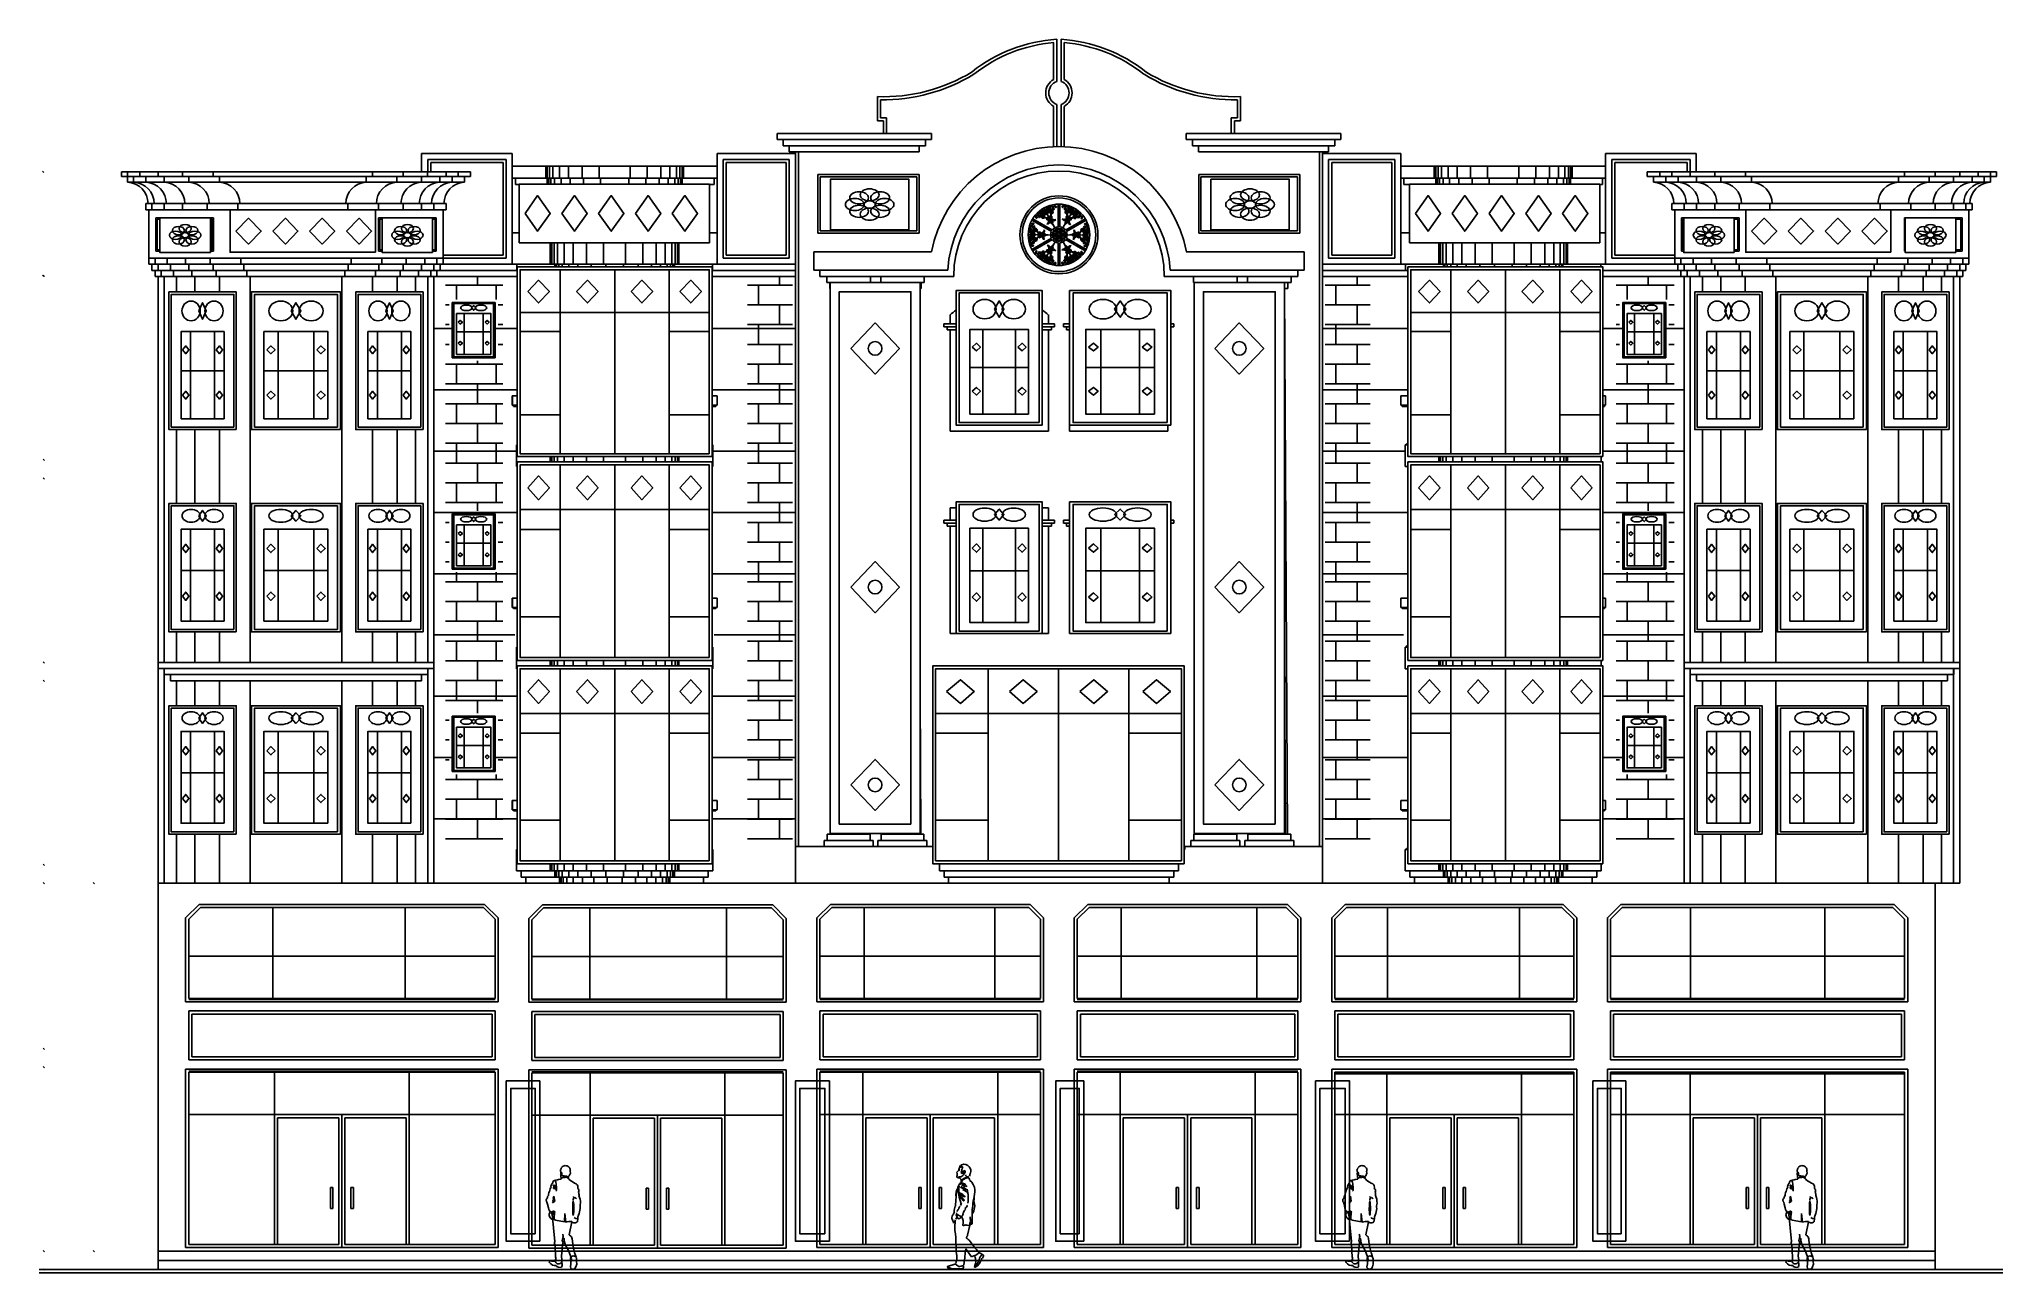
# Model space of a CAD drawing. Header units: inches. Extents: x 651 to 939, y 702 to 883.
import ezdxf

# ---------------------------------------------------------------- set-up
doc = ezdxf.new("R2010")
doc.units = ezdxf.units.IN
doc.header["$MEASUREMENT"] = 0
for name, color, linetype, lineweight in [('01_EXISTING_RETAINED', 7, 'Continuous', 25), ('02_NEW_FACADE', 7, 'Continuous', 25), ('03_NEW_WINDOWS', 7, 'Continuous', 25), ('04_GLAZED_ENCLOSURES', 7, 'Continuous', 25)]:
    doc.layers.add(name, color=color, linetype=linetype, lineweight=lineweight)

# ---------------------------------------------------------------- blocks, each defined once
blk = doc.blocks.new('C_ENCLOSURE_01')
at = {"layer": '04_GLAZED_ENCLOSURES'}
for points in [[(14.3, -14.5), (14.3, 14.5), (-14.3, 14.5), (-14.3, -14.5)], [(13.88, -14.08), (13.88, 14.08), (-13.88, 14.08), (-13.88, -14.08)], [(-12.727, 10.73), (-11.154, 12.47), (-9.581, 10.73), (-11.154, 8.99)], [(-5.577, 10.73), (-4.004, 12.47), (-2.431, 10.73), (-4.004, 8.99)], [(2.431, 10.73), (4.004, 12.47), (5.577, 10.73), (4.004, 8.99)], [(9.581, 10.73), (11.154, 12.47), (12.727, 10.73), (11.154, 8.99)]]:
    blk.add_lwpolyline(points, close=True, dxfattribs=at)
for points in [[(-8.008, -14.08), (-8.008, 14.08)], [(0, -14.08), (0, 14.08)], [(8.008, -14.08), (8.008, 14.08)], [(-13.88, 7.54), (13.88, 7.54)], [(-13.88, 4.64), (-8.008, 4.64)], [(8.008, 4.64), (13.88, 4.64)], [(-13.88, -8.12), (-8.008, -8.12)], [(8.008, -8.12), (13.88, -8.12)]]:
    blk.add_lwpolyline(points, dxfattribs=at)
blk = doc.blocks.new('C_ENCLOSURE_02')
at = {"layer": '04_GLAZED_ENCLOSURES'}
for points in [[(14.3, -14.55), (14.3, 14.55), (-14.3, 14.55), (-14.3, -14.55)], [(13.88, -14.13), (13.88, 14.13), (-13.88, 14.13), (-13.88, -14.13)], [(-12.727, 10.767), (-11.154, 12.513), (-9.581, 10.767), (-11.154, 9.021)], [(-5.577, 10.767), (-4.004, 12.513), (-2.431, 10.767), (-4.004, 9.021)], [(2.431, 10.767), (4.004, 12.513), (5.577, 10.767), (4.004, 9.021)], [(9.581, 10.767), (11.154, 12.513), (12.727, 10.767), (11.154, 9.021)]]:
    blk.add_lwpolyline(points, close=True, dxfattribs=at)
for points in [[(-8.008, -14.13), (-8.008, 14.13)], [(0, -14.13), (0, 14.13)], [(8.008, -14.13), (8.008, 14.13)], [(-13.88, 7.566), (13.88, 7.566)], [(-13.88, 4.656), (-8.008, 4.656)], [(8.008, 4.656), (13.88, 4.656)], [(-13.88, -8.148), (-8.008, -8.148)], [(8.008, -8.148), (13.88, -8.148)]]:
    blk.add_lwpolyline(points, dxfattribs=at)
blk = doc.blocks.new('C_ENCLOSURE_03')
at = {"layer": '04_GLAZED_ENCLOSURES'}
for points in [[(14.3, -13.9), (14.3, 13.9), (-14.3, 13.9), (-14.3, -13.9)], [(13.88, -13.48), (13.88, 13.48), (-13.88, 13.48), (-13.88, -13.48)], [(-12.727, 10.286), (-11.154, 11.954), (-9.581, 10.286), (-11.154, 8.618)], [(-5.577, 10.286), (-4.004, 11.954), (-2.431, 10.286), (-4.004, 8.618)], [(2.431, 10.286), (4.004, 11.954), (5.577, 10.286), (4.004, 8.618)], [(9.581, 10.286), (11.154, 11.954), (12.727, 10.286), (11.154, 8.618)]]:
    blk.add_lwpolyline(points, close=True, dxfattribs=at)
for points in [[(-8.008, -13.48), (-8.008, 13.48)], [(0, -13.48), (0, 13.48)], [(8.008, -13.48), (8.008, 13.48)], [(-13.88, 7.228), (13.88, 7.228)], [(-13.88, 4.448), (-8.008, 4.448)], [(8.008, 4.448), (13.88, 4.448)], [(-13.88, -7.784), (-8.008, -7.784)], [(8.008, -7.784), (13.88, -7.784)]]:
    blk.add_lwpolyline(points, dxfattribs=at)
blk = doc.blocks.new('C_ENCLOSURE_04')
at = {"layer": '04_GLAZED_ENCLOSURES'}
for points in [[(14.3, -14.5), (14.3, 14.5), (-14.3, 14.5), (-14.3, -14.5)], [(13.88, -14.08), (13.88, 14.08), (-13.88, 14.08), (-13.88, -14.08)], [(-12.727, 10.73), (-11.154, 12.47), (-9.581, 10.73), (-11.154, 8.99)], [(-5.577, 10.73), (-4.004, 12.47), (-2.431, 10.73), (-4.004, 8.99)], [(2.431, 10.73), (4.004, 12.47), (5.577, 10.73), (4.004, 8.99)], [(9.581, 10.73), (11.154, 12.47), (12.727, 10.73), (11.154, 8.99)]]:
    blk.add_lwpolyline(points, close=True, dxfattribs=at)
for points in [[(-8.008, -14.08), (-8.008, 14.08)], [(0, -14.08), (0, 14.08)], [(8.008, -14.08), (8.008, 14.08)], [(-13.88, 7.54), (13.88, 7.54)], [(-13.88, 4.64), (-8.008, 4.64)], [(8.008, 4.64), (13.88, 4.64)], [(-13.88, -8.12), (-8.008, -8.12)], [(8.008, -8.12), (13.88, -8.12)]]:
    blk.add_lwpolyline(points, dxfattribs=at)
blk = doc.blocks.new('C_ENCLOSURE_05')
at = {"layer": '04_GLAZED_ENCLOSURES'}
for points in [[(14.3, -14.55), (14.3, 14.55), (-14.3, 14.55), (-14.3, -14.55)], [(13.88, -14.13), (13.88, 14.13), (-13.88, 14.13), (-13.88, -14.13)], [(-12.727, 10.767), (-11.154, 12.513), (-9.581, 10.767), (-11.154, 9.021)], [(-5.577, 10.767), (-4.004, 12.513), (-2.431, 10.767), (-4.004, 9.021)], [(2.431, 10.767), (4.004, 12.513), (5.577, 10.767), (4.004, 9.021)], [(9.581, 10.767), (11.154, 12.513), (12.727, 10.767), (11.154, 9.021)]]:
    blk.add_lwpolyline(points, close=True, dxfattribs=at)
for points in [[(-8.008, -14.13), (-8.008, 14.13)], [(0, -14.13), (0, 14.13)], [(8.008, -14.13), (8.008, 14.13)], [(-13.88, 7.566), (13.88, 7.566)], [(-13.88, 4.656), (-8.008, 4.656)], [(8.008, 4.656), (13.88, 4.656)], [(-13.88, -8.148), (-8.008, -8.148)], [(8.008, -8.148), (13.88, -8.148)]]:
    blk.add_lwpolyline(points, dxfattribs=at)
blk = doc.blocks.new('C_ENCLOSURE_06')
at = {"layer": '04_GLAZED_ENCLOSURES'}
for points in [[(14.3, -13.9), (14.3, 13.9), (-14.3, 13.9), (-14.3, -13.9)], [(13.88, -13.48), (13.88, 13.48), (-13.88, 13.48), (-13.88, -13.48)], [(-12.727, 10.286), (-11.154, 11.954), (-9.581, 10.286), (-11.154, 8.618)], [(-5.577, 10.286), (-4.004, 11.954), (-2.431, 10.286), (-4.004, 8.618)], [(2.431, 10.286), (4.004, 11.954), (5.577, 10.286), (4.004, 8.618)], [(9.581, 10.286), (11.154, 11.954), (12.727, 10.286), (11.154, 8.618)]]:
    blk.add_lwpolyline(points, close=True, dxfattribs=at)
for points in [[(-8.008, -13.48), (-8.008, 13.48)], [(0, -13.48), (0, 13.48)], [(8.008, -13.48), (8.008, 13.48)], [(-13.88, 7.228), (13.88, 7.228)], [(-13.88, 4.448), (-8.008, 4.448)], [(8.008, 4.448), (13.88, 4.448)], [(-13.88, -7.784), (-8.008, -7.784)], [(8.008, -7.784), (13.88, -7.784)]]:
    blk.add_lwpolyline(points, dxfattribs=at)
blk = doc.blocks.new('C_ENCLOSURE_07')
at = {"layer": '04_GLAZED_ENCLOSURES'}
for points in [[(18.45, -14.5), (18.45, 14.5), (-18.45, 14.5), (-18.45, -14.5)], [(18.03, -14.08), (18.03, 14.08), (-18.03, 14.08), (-18.03, -14.08)], [(-16.4205, 10.73), (-14.391, 12.47), (-12.3615, 10.73), (-14.391, 8.99)], [(-7.1955, 10.73), (-5.166, 12.47), (-3.1365, 10.73), (-5.166, 8.99)], [(3.1365, 10.73), (5.166, 12.47), (7.1955, 10.73), (5.166, 8.99)], [(12.3615, 10.73), (14.391, 12.47), (16.4205, 10.73), (14.391, 8.99)]]:
    blk.add_lwpolyline(points, close=True, dxfattribs=at)
for points in [[(-10.332, -14.08), (-10.332, 14.08)], [(0, -14.08), (0, 14.08)], [(10.332, -14.08), (10.332, 14.08)], [(-18.03, 7.54), (18.03, 7.54)], [(-18.03, 4.64), (-10.332, 4.64)], [(10.332, 4.64), (18.03, 4.64)], [(-18.03, -8.12), (-10.332, -8.12)], [(10.332, -8.12), (18.03, -8.12)]]:
    blk.add_lwpolyline(points, dxfattribs=at)
blk = doc.blocks.new('C_WINDOW_01')
at = {"layer": '03_NEW_WINDOWS'}
for points in [[(4.94, -9.42), (4.94, 9.42), (-4.94, 9.42), (-4.94, -9.42)], [(4.6, -9.08), (4.6, 9.08), (-4.6, 9.08), (-4.6, -9.08)], [(-0.54, 7.61), (0, 8.4), (0.54, 7.61), (0, 6.82)], [(3.16, -7.82), (3.16, 5.65), (-3.16, 5.65), (-3.16, -7.82)], [(-2.94, 2.82), (-2.47, 3.43), (-2, 2.82), (-2.47, 2.22)], [(2, 2.82), (2.47, 3.43), (2.94, 2.82), (2.47, 2.22)], [(-2.94, -4.18), (-2.47, -3.57), (-2, -4.18), (-2.47, -4.79)], [(2, -4.18), (2.47, -3.57), (2.94, -4.18), (2.47, -4.79)]]:
    blk.add_lwpolyline(points, close=True, dxfattribs=at)
for points in [[(-1.77, -7.82), (-1.77, 5.65)], [(1.77, -7.82), (1.77, 5.65)], [(-3.16, -0.41), (3.16, -0.41)]]:
    blk.add_lwpolyline(points, dxfattribs=at)
for centre in [(-1.68, 7.61), (1.68, 7.61)]:
    blk.add_ellipse(centre, major_axis=(1.33, 0), ratio=0.705486, dxfattribs=at)
blk = doc.blocks.new('C_WINDOW_02')
at = {"layer": '03_NEW_WINDOWS'}
for points in [[(4.94, -9.42), (4.94, 9.42), (-4.94, 9.42), (-4.94, -9.42)], [(4.6, -9.08), (4.6, 9.08), (-4.6, 9.08), (-4.6, -9.08)], [(-0.54, 7.61), (0, 8.4), (0.54, 7.61), (0, 6.82)], [(3.16, -7.82), (3.16, 5.65), (-3.16, 5.65), (-3.16, -7.82)], [(-2.94, 2.82), (-2.47, 3.43), (-2, 2.82), (-2.47, 2.22)], [(2, 2.82), (2.47, 3.43), (2.94, 2.82), (2.47, 2.22)], [(-2.94, -4.18), (-2.47, -3.57), (-2, -4.18), (-2.47, -4.79)], [(2, -4.18), (2.47, -3.57), (2.94, -4.18), (2.47, -4.79)]]:
    blk.add_lwpolyline(points, close=True, dxfattribs=at)
for points in [[(-1.77, -7.82), (-1.77, 5.65)], [(1.77, -7.82), (1.77, 5.65)], [(-3.16, -0.41), (3.16, -0.41)]]:
    blk.add_lwpolyline(points, dxfattribs=at)
for centre in [(-1.68, 7.61), (1.68, 7.61)]:
    blk.add_ellipse(centre, major_axis=(1.33, 0), ratio=0.705482, dxfattribs=at)
blk = doc.blocks.new('C_WINDOW_03')
at = {"layer": '03_NEW_WINDOWS'}
for points in [[(4.94, -10.09), (4.94, 10.09), (-4.94, 10.09), (-4.94, -10.09)], [(4.6, -9.73), (4.6, 9.73), (-4.6, 9.73), (-4.6, -9.73)], [(-0.54, 7.31), (0, 8.52), (0.54, 7.31), (0, 6.09)], [(3.16, -8.49), (3.16, 4.29), (-3.16, 4.29), (-3.16, -8.49)], [(-2.94, 1.61), (-2.47, 2.18), (-2, 1.61), (-2.47, 1.03)], [(2, 1.61), (2.47, 2.18), (2.94, 1.61), (2.47, 1.03)], [(-2.94, -5.04), (-2.47, -4.46), (-2, -5.04), (-2.47, -5.61)], [(2, -5.04), (2.47, -4.46), (2.94, -5.04), (2.47, -5.61)]]:
    blk.add_lwpolyline(points, close=True, dxfattribs=at)
for points in [[(-1.77, -8.49), (-1.77, 4.29)], [(1.77, -8.49), (1.77, 4.29)], [(-3.16, -1.46), (3.16, -1.46)]]:
    blk.add_lwpolyline(points, dxfattribs=at)
for centre in [(-1.68, 7.31), (1.68, 7.31)]:
    blk.add_ellipse(centre, major_axis=(0, 1.45), ratio=0.920588, dxfattribs=at)
blk = doc.blocks.new('C_WINDOW_04')
at = {"layer": '03_NEW_WINDOWS'}
for points in [[(6.53, -9.42), (6.53, 9.42), (-6.53, 9.42), (-6.53, -9.42)], [(6.07, -9.08), (6.07, 9.08), (-6.07, 9.08), (-6.07, -9.08)], [(-0.72, 7.61), (0, 8.4), (0.72, 7.61), (0, 6.82)], [(4.7, -7.82), (4.7, 5.65), (-4.7, 5.65), (-4.7, -7.82)], [(-4.29, 2.82), (-3.67, 3.43), (-3.05, 2.82), (-3.67, 2.22)], [(3.05, 2.82), (3.67, 3.43), (4.29, 2.82), (3.67, 2.22)], [(-4.29, -4.18), (-3.67, -3.57), (-3.05, -4.18), (-3.67, -4.79)], [(3.05, -4.18), (3.67, -3.57), (4.29, -4.18), (3.67, -4.79)]]:
    blk.add_lwpolyline(points, close=True, dxfattribs=at)
for points in [[(-2.63, -7.82), (-2.63, 5.65)], [(2.63, -7.82), (2.63, 5.65)], [(-4.7, -0.41), (4.7, -0.41)]]:
    blk.add_lwpolyline(points, dxfattribs=at)
for centre in [(-2.22, 7.61), (2.22, 7.61)]:
    blk.add_ellipse(centre, major_axis=(1.76, 0), ratio=0.533968, dxfattribs=at)
blk = doc.blocks.new('C_WINDOW_05')
at = {"layer": '03_NEW_WINDOWS'}
for points in [[(6.53, -9.42), (6.53, 9.42), (-6.53, 9.42), (-6.53, -9.42)], [(6.07, -9.08), (6.07, 9.08), (-6.07, 9.08), (-6.07, -9.08)], [(-0.72, 7.61), (0, 8.4), (0.72, 7.61), (0, 6.82)], [(4.7, -7.82), (4.7, 5.65), (-4.7, 5.65), (-4.7, -7.82)], [(-4.29, 2.82), (-3.67, 3.43), (-3.05, 2.82), (-3.67, 2.22)], [(3.05, 2.82), (3.67, 3.43), (4.29, 2.82), (3.67, 2.22)], [(-4.29, -4.18), (-3.67, -3.57), (-3.05, -4.18), (-3.67, -4.79)], [(3.05, -4.18), (3.67, -3.57), (4.29, -4.18), (3.67, -4.79)]]:
    blk.add_lwpolyline(points, close=True, dxfattribs=at)
for points in [[(-2.63, -7.82), (-2.63, 5.65)], [(2.63, -7.82), (2.63, 5.65)], [(-4.7, -0.41), (4.7, -0.41)]]:
    blk.add_lwpolyline(points, dxfattribs=at)
for centre in [(-2.22, 7.61), (2.22, 7.61)]:
    blk.add_ellipse(centre, major_axis=(1.76, 0), ratio=0.533965, dxfattribs=at)
blk = doc.blocks.new('C_WINDOW_06')
at = {"layer": '03_NEW_WINDOWS'}
for points in [[(6.53, -10.09), (6.53, 10.09), (-6.53, 10.09), (-6.53, -10.09)], [(6.07, -9.73), (6.07, 9.73), (-6.07, 9.73), (-6.07, -9.73)], [(-0.72, 7.31), (0, 8.52), (0.72, 7.31), (0, 6.09)], [(4.7, -8.49), (4.7, 4.29), (-4.7, 4.29), (-4.7, -8.49)], [(-4.29, 1.61), (-3.67, 2.18), (-3.05, 1.61), (-3.67, 1.03)], [(3.05, 1.61), (3.67, 2.18), (4.29, 1.61), (3.67, 1.03)], [(-4.29, -5.04), (-3.67, -4.46), (-3.05, -5.04), (-3.67, -5.61)], [(3.05, -5.04), (3.67, -4.46), (4.29, -5.04), (3.67, -5.61)]]:
    blk.add_lwpolyline(points, close=True, dxfattribs=at)
for points in [[(-2.63, -8.49), (-2.63, 4.29)], [(2.63, -8.49), (2.63, 4.29)], [(-4.7, -1.46), (4.7, -1.46)]]:
    blk.add_lwpolyline(points, dxfattribs=at)
for centre in [(-2.22, 7.31), (2.22, 7.31)]:
    blk.add_ellipse(centre, major_axis=(1.76, 0), ratio=0.82217, dxfattribs=at)
blk = doc.blocks.new('C_WINDOW_07')
at = {"layer": '03_NEW_WINDOWS'}
for points in [[(4.94, -9.42), (4.94, 9.42), (-4.94, 9.42), (-4.94, -9.42)], [(4.6, -9.08), (4.6, 9.08), (-4.6, 9.08), (-4.6, -9.08)], [(-0.54, 7.61), (0, 8.4), (0.54, 7.61), (0, 6.82)], [(3.16, -7.82), (3.16, 5.65), (-3.16, 5.65), (-3.16, -7.82)], [(-2.94, 2.82), (-2.47, 3.43), (-2, 2.82), (-2.47, 2.22)], [(2, 2.82), (2.47, 3.43), (2.94, 2.82), (2.47, 2.22)], [(-2.94, -4.18), (-2.47, -3.57), (-2, -4.18), (-2.47, -4.79)], [(2, -4.18), (2.47, -3.57), (2.94, -4.18), (2.47, -4.79)]]:
    blk.add_lwpolyline(points, close=True, dxfattribs=at)
for points in [[(-1.77, -7.82), (-1.77, 5.65)], [(1.77, -7.82), (1.77, 5.65)], [(-3.16, -0.41), (3.16, -0.41)]]:
    blk.add_lwpolyline(points, dxfattribs=at)
for centre in [(-1.68, 7.61), (1.68, 7.61)]:
    blk.add_ellipse(centre, major_axis=(1.33, 0), ratio=0.705493, dxfattribs=at)
blk = doc.blocks.new('C_WINDOW_08')
at = {"layer": '03_NEW_WINDOWS'}
for points in [[(4.94, -9.42), (4.94, 9.42), (-4.94, 9.42), (-4.94, -9.42)], [(4.6, -9.08), (4.6, 9.08), (-4.6, 9.08), (-4.6, -9.08)], [(-0.54, 7.61), (0, 8.4), (0.54, 7.61), (0, 6.82)], [(3.16, -7.82), (3.16, 5.65), (-3.16, 5.65), (-3.16, -7.82)], [(-2.94, 2.82), (-2.47, 3.43), (-2, 2.82), (-2.47, 2.22)], [(2, 2.82), (2.47, 3.43), (2.94, 2.82), (2.47, 2.22)], [(-2.94, -4.18), (-2.47, -3.57), (-2, -4.18), (-2.47, -4.79)], [(2, -4.18), (2.47, -3.57), (2.94, -4.18), (2.47, -4.79)]]:
    blk.add_lwpolyline(points, close=True, dxfattribs=at)
for points in [[(-1.77, -7.82), (-1.77, 5.65)], [(1.77, -7.82), (1.77, 5.65)], [(-3.16, -0.41), (3.16, -0.41)]]:
    blk.add_lwpolyline(points, dxfattribs=at)
for centre in [(-1.68, 7.61), (1.68, 7.61)]:
    blk.add_ellipse(centre, major_axis=(1.33, 0), ratio=0.705489, dxfattribs=at)
blk = doc.blocks.new('C_WINDOW_09')
at = {"layer": '03_NEW_WINDOWS'}
for points in [[(4.94, -10.09), (4.94, 10.09), (-4.94, 10.09), (-4.94, -10.09)], [(4.6, -9.73), (4.6, 9.73), (-4.6, 9.73), (-4.6, -9.73)], [(-0.54, 7.31), (0, 8.52), (0.54, 7.31), (0, 6.09)], [(3.16, -8.49), (3.16, 4.29), (-3.16, 4.29), (-3.16, -8.49)], [(-2.94, 1.61), (-2.47, 2.18), (-2, 1.61), (-2.47, 1.03)], [(2, 1.61), (2.47, 2.18), (2.94, 1.61), (2.47, 1.03)], [(-2.94, -5.04), (-2.47, -4.46), (-2, -5.04), (-2.47, -5.61)], [(2, -5.04), (2.47, -4.46), (2.94, -5.04), (2.47, -5.61)]]:
    blk.add_lwpolyline(points, close=True, dxfattribs=at)
for points in [[(-1.77, -8.49), (-1.77, 4.29)], [(1.77, -8.49), (1.77, 4.29)], [(-3.16, -1.46), (3.16, -1.46)]]:
    blk.add_lwpolyline(points, dxfattribs=at)
for centre in [(-1.68, 7.31), (1.68, 7.31)]:
    blk.add_ellipse(centre, major_axis=(0, 1.45), ratio=0.920579, dxfattribs=at)
blk = doc.blocks.new('C_WINDOW_10')
at = {"layer": '03_NEW_WINDOWS'}
for points in [[(4.94, -9.42), (4.94, 9.42), (-4.94, 9.42), (-4.94, -9.42)], [(4.6, -9.08), (4.6, 9.08), (-4.6, 9.08), (-4.6, -9.08)], [(-0.54, 7.61), (0, 8.4), (0.54, 7.61), (0, 6.82)], [(3.16, -7.82), (3.16, 5.65), (-3.16, 5.65), (-3.16, -7.82)], [(-2.94, 2.82), (-2.47, 3.43), (-2, 2.82), (-2.47, 2.22)], [(2, 2.82), (2.47, 3.43), (2.94, 2.82), (2.47, 2.22)], [(-2.94, -4.18), (-2.47, -3.57), (-2, -4.18), (-2.47, -4.79)], [(2, -4.18), (2.47, -3.57), (2.94, -4.18), (2.47, -4.79)]]:
    blk.add_lwpolyline(points, close=True, dxfattribs=at)
for points in [[(-1.77, -7.82), (-1.77, 5.65)], [(1.77, -7.82), (1.77, 5.65)], [(-3.16, -0.41), (3.16, -0.41)]]:
    blk.add_lwpolyline(points, dxfattribs=at)
for centre in [(-1.68, 7.61), (1.68, 7.61)]:
    blk.add_ellipse(centre, major_axis=(1.33, 0), ratio=0.705486, dxfattribs=at)
blk = doc.blocks.new('C_WINDOW_11')
at = {"layer": '03_NEW_WINDOWS'}
for points in [[(4.94, -9.42), (4.94, 9.42), (-4.94, 9.42), (-4.94, -9.42)], [(4.6, -9.08), (4.6, 9.08), (-4.6, 9.08), (-4.6, -9.08)], [(-0.54, 7.61), (0, 8.4), (0.54, 7.61), (0, 6.82)], [(3.16, -7.82), (3.16, 5.65), (-3.16, 5.65), (-3.16, -7.82)], [(-2.94, 2.82), (-2.47, 3.43), (-2, 2.82), (-2.47, 2.22)], [(2, 2.82), (2.47, 3.43), (2.94, 2.82), (2.47, 2.22)], [(-2.94, -4.18), (-2.47, -3.57), (-2, -4.18), (-2.47, -4.79)], [(2, -4.18), (2.47, -3.57), (2.94, -4.18), (2.47, -4.79)]]:
    blk.add_lwpolyline(points, close=True, dxfattribs=at)
for points in [[(-1.77, -7.82), (-1.77, 5.65)], [(1.77, -7.82), (1.77, 5.65)], [(-3.16, -0.41), (3.16, -0.41)]]:
    blk.add_lwpolyline(points, dxfattribs=at)
for centre in [(-1.68, 7.61), (1.68, 7.61)]:
    blk.add_ellipse(centre, major_axis=(1.33, 0), ratio=0.705482, dxfattribs=at)
blk = doc.blocks.new('C_WINDOW_12')
at = {"layer": '03_NEW_WINDOWS'}
for points in [[(4.94, -10.09), (4.94, 10.09), (-4.94, 10.09), (-4.94, -10.09)], [(4.6, -9.73), (4.6, 9.73), (-4.6, 9.73), (-4.6, -9.73)], [(-0.54, 7.31), (0, 8.52), (0.54, 7.31), (0, 6.09)], [(3.16, -8.49), (3.16, 4.29), (-3.16, 4.29), (-3.16, -8.49)], [(-2.94, 1.61), (-2.47, 2.18), (-2, 1.61), (-2.47, 1.03)], [(2, 1.61), (2.47, 2.18), (2.94, 1.61), (2.47, 1.03)], [(-2.94, -5.04), (-2.47, -4.46), (-2, -5.04), (-2.47, -5.61)], [(2, -5.04), (2.47, -4.46), (2.94, -5.04), (2.47, -5.61)]]:
    blk.add_lwpolyline(points, close=True, dxfattribs=at)
for points in [[(-1.77, -8.49), (-1.77, 4.29)], [(1.77, -8.49), (1.77, 4.29)], [(-3.16, -1.46), (3.16, -1.46)]]:
    blk.add_lwpolyline(points, dxfattribs=at)
for centre in [(-1.68, 7.31), (1.68, 7.31)]:
    blk.add_ellipse(centre, major_axis=(0, 1.45), ratio=0.920588, dxfattribs=at)
blk = doc.blocks.new('C_WINDOW_13')
at = {"layer": '03_NEW_WINDOWS'}
for points in [[(6.53, -9.42), (6.53, 9.42), (-6.53, 9.42), (-6.53, -9.42)], [(6.07, -9.08), (6.07, 9.08), (-6.07, 9.08), (-6.07, -9.08)], [(-0.72, 7.61), (0, 8.4), (0.72, 7.61), (0, 6.82)], [(4.7, -7.82), (4.7, 5.65), (-4.7, 5.65), (-4.7, -7.82)], [(-4.29, 2.82), (-3.67, 3.43), (-3.05, 2.82), (-3.67, 2.22)], [(3.05, 2.82), (3.67, 3.43), (4.29, 2.82), (3.67, 2.22)], [(-4.29, -4.18), (-3.67, -3.57), (-3.05, -4.18), (-3.67, -4.79)], [(3.05, -4.18), (3.67, -3.57), (4.29, -4.18), (3.67, -4.79)]]:
    blk.add_lwpolyline(points, close=True, dxfattribs=at)
for points in [[(-2.63, -7.82), (-2.63, 5.65)], [(2.63, -7.82), (2.63, 5.65)], [(-4.7, -0.41), (4.7, -0.41)]]:
    blk.add_lwpolyline(points, dxfattribs=at)
for centre in [(-2.22, 7.61), (2.22, 7.61)]:
    blk.add_ellipse(centre, major_axis=(1.76, 0), ratio=0.533968, dxfattribs=at)
blk = doc.blocks.new('C_WINDOW_14')
at = {"layer": '03_NEW_WINDOWS'}
for points in [[(6.53, -9.42), (6.53, 9.42), (-6.53, 9.42), (-6.53, -9.42)], [(6.07, -9.08), (6.07, 9.08), (-6.07, 9.08), (-6.07, -9.08)], [(-0.72, 7.61), (0, 8.4), (0.72, 7.61), (0, 6.82)], [(4.7, -7.82), (4.7, 5.65), (-4.7, 5.65), (-4.7, -7.82)], [(-4.29, 2.82), (-3.67, 3.43), (-3.05, 2.82), (-3.67, 2.22)], [(3.05, 2.82), (3.67, 3.43), (4.29, 2.82), (3.67, 2.22)], [(-4.29, -4.18), (-3.67, -3.57), (-3.05, -4.18), (-3.67, -4.79)], [(3.05, -4.18), (3.67, -3.57), (4.29, -4.18), (3.67, -4.79)]]:
    blk.add_lwpolyline(points, close=True, dxfattribs=at)
for points in [[(-2.63, -7.82), (-2.63, 5.65)], [(2.63, -7.82), (2.63, 5.65)], [(-4.7, -0.41), (4.7, -0.41)]]:
    blk.add_lwpolyline(points, dxfattribs=at)
for centre in [(-2.22, 7.61), (2.22, 7.61)]:
    blk.add_ellipse(centre, major_axis=(1.76, 0), ratio=0.533965, dxfattribs=at)
blk = doc.blocks.new('C_WINDOW_15')
at = {"layer": '03_NEW_WINDOWS'}
for points in [[(6.53, -10.09), (6.53, 10.09), (-6.53, 10.09), (-6.53, -10.09)], [(6.07, -9.73), (6.07, 9.73), (-6.07, 9.73), (-6.07, -9.73)], [(-0.72, 7.31), (0, 8.52), (0.72, 7.31), (0, 6.09)], [(4.7, -8.49), (4.7, 4.29), (-4.7, 4.29), (-4.7, -8.49)], [(-4.29, 1.61), (-3.67, 2.18), (-3.05, 1.61), (-3.67, 1.03)], [(3.05, 1.61), (3.67, 2.18), (4.29, 1.61), (3.67, 1.03)], [(-4.29, -5.04), (-3.67, -4.46), (-3.05, -5.04), (-3.67, -5.61)], [(3.05, -5.04), (3.67, -4.46), (4.29, -5.04), (3.67, -5.61)]]:
    blk.add_lwpolyline(points, close=True, dxfattribs=at)
for points in [[(-2.63, -8.49), (-2.63, 4.29)], [(2.63, -8.49), (2.63, 4.29)], [(-4.7, -1.46), (4.7, -1.46)]]:
    blk.add_lwpolyline(points, dxfattribs=at)
for centre in [(-2.22, 7.31), (2.22, 7.31)]:
    blk.add_ellipse(centre, major_axis=(1.76, 0), ratio=0.82217, dxfattribs=at)
blk = doc.blocks.new('C_WINDOW_16')
at = {"layer": '03_NEW_WINDOWS'}
for points in [[(4.94, -9.42), (4.94, 9.42), (-4.94, 9.42), (-4.94, -9.42)], [(4.6, -9.08), (4.6, 9.08), (-4.6, 9.08), (-4.6, -9.08)], [(-0.54, 7.61), (0, 8.4), (0.54, 7.61), (0, 6.82)], [(3.16, -7.82), (3.16, 5.65), (-3.16, 5.65), (-3.16, -7.82)], [(-2.94, 2.82), (-2.47, 3.43), (-2, 2.82), (-2.47, 2.22)], [(2, 2.82), (2.47, 3.43), (2.94, 2.82), (2.47, 2.22)], [(-2.94, -4.18), (-2.47, -3.57), (-2, -4.18), (-2.47, -4.79)], [(2, -4.18), (2.47, -3.57), (2.94, -4.18), (2.47, -4.79)]]:
    blk.add_lwpolyline(points, close=True, dxfattribs=at)
for points in [[(-1.77, -7.82), (-1.77, 5.65)], [(1.77, -7.82), (1.77, 5.65)], [(-3.16, -0.41), (3.16, -0.41)]]:
    blk.add_lwpolyline(points, dxfattribs=at)
for centre in [(-1.68, 7.61), (1.68, 7.61)]:
    blk.add_ellipse(centre, major_axis=(1.33, 0), ratio=0.705486, dxfattribs=at)
blk = doc.blocks.new('C_WINDOW_17')
at = {"layer": '03_NEW_WINDOWS'}
for points in [[(4.94, -9.42), (4.94, 9.42), (-4.94, 9.42), (-4.94, -9.42)], [(4.6, -9.08), (4.6, 9.08), (-4.6, 9.08), (-4.6, -9.08)], [(-0.54, 7.61), (0, 8.4), (0.54, 7.61), (0, 6.82)], [(3.16, -7.82), (3.16, 5.65), (-3.16, 5.65), (-3.16, -7.82)], [(-2.94, 2.82), (-2.47, 3.43), (-2, 2.82), (-2.47, 2.22)], [(2, 2.82), (2.47, 3.43), (2.94, 2.82), (2.47, 2.22)], [(-2.94, -4.18), (-2.47, -3.57), (-2, -4.18), (-2.47, -4.79)], [(2, -4.18), (2.47, -3.57), (2.94, -4.18), (2.47, -4.79)]]:
    blk.add_lwpolyline(points, close=True, dxfattribs=at)
for points in [[(-1.77, -7.82), (-1.77, 5.65)], [(1.77, -7.82), (1.77, 5.65)], [(-3.16, -0.41), (3.16, -0.41)]]:
    blk.add_lwpolyline(points, dxfattribs=at)
for centre in [(-1.68, 7.61), (1.68, 7.61)]:
    blk.add_ellipse(centre, major_axis=(1.33, 0), ratio=0.705482, dxfattribs=at)
blk = doc.blocks.new('C_WINDOW_18')
at = {"layer": '03_NEW_WINDOWS'}
for points in [[(4.94, -10.09), (4.94, 10.09), (-4.94, 10.09), (-4.94, -10.09)], [(4.6, -9.73), (4.6, 9.73), (-4.6, 9.73), (-4.6, -9.73)], [(-0.54, 7.31), (0, 8.52), (0.54, 7.31), (0, 6.09)], [(3.16, -8.49), (3.16, 4.29), (-3.16, 4.29), (-3.16, -8.49)], [(-2.94, 1.61), (-2.47, 2.18), (-2, 1.61), (-2.47, 1.03)], [(2, 1.61), (2.47, 2.18), (2.94, 1.61), (2.47, 1.03)], [(-2.94, -5.04), (-2.47, -4.46), (-2, -5.04), (-2.47, -5.61)], [(2, -5.04), (2.47, -4.46), (2.94, -5.04), (2.47, -5.61)]]:
    blk.add_lwpolyline(points, close=True, dxfattribs=at)
for points in [[(-1.77, -8.49), (-1.77, 4.29)], [(1.77, -8.49), (1.77, 4.29)], [(-3.16, -1.46), (3.16, -1.46)]]:
    blk.add_lwpolyline(points, dxfattribs=at)
for centre in [(-1.68, 7.31), (1.68, 7.31)]:
    blk.add_ellipse(centre, major_axis=(0, 1.45), ratio=0.920588, dxfattribs=at)
blk = doc.blocks.new('C_WINDOW_19')
at = {"layer": '03_NEW_WINDOWS'}
for points in [[(6.31, -9.64), (6.31, 9.64), (-6.31, 9.64), (-6.31, -9.64)], [(5.87, -9.29), (5.87, 9.29), (-5.87, 9.29), (-5.87, -9.29)], [(4.29, -8.04), (4.29, 5.79), (-4.29, 5.79), (-4.29, -8.04)], [(-0.69, 7.79), (0, 8.6), (0.69, 7.79), (0, 6.98)], [(-3.94, 2.88), (-3.35, 3.5), (-2.75, 2.88), (-3.35, 2.26)], [(2.75, 2.88), (3.35, 3.5), (3.94, 2.88), (3.35, 2.26)], [(-3.94, -4.31), (-3.35, -3.69), (-2.75, -4.31), (-3.35, -4.93)], [(2.75, -4.31), (3.35, -3.69), (3.94, -4.31), (3.35, -4.93)]]:
    blk.add_lwpolyline(points, close=True, dxfattribs=at)
for points in [[(-2.4, -8.04), (-2.4, 5.79)], [(2.4, -8.04), (2.4, 5.79)], [(-4.29, -0.44), (4.29, -0.44)]]:
    blk.add_lwpolyline(points, dxfattribs=at)
for centre in [(-2.14, 7.79), (2.14, 7.79)]:
    blk.add_ellipse(centre, major_axis=(1.7, 0), ratio=0.566191, dxfattribs=at)
blk = doc.blocks.new('C_WINDOW_20')
at = {"layer": '03_NEW_WINDOWS'}
for points in [[(6.31, -9.86), (6.31, 9.86), (-6.31, 9.86), (-6.31, -9.86)], [(5.87, -9.51), (5.87, 9.51), (-5.87, 9.51), (-5.87, -9.51)], [(-0.69, 7.13), (0, 8.33), (0.69, 7.13), (0, 5.94)], [(4.29, -8.26), (4.29, 4.17), (-4.29, 4.17), (-4.29, -8.26)], [(-3.94, 1.56), (-3.35, 2.12), (-2.75, 1.56), (-3.35, 1)], [(2.75, 1.56), (3.35, 2.12), (3.94, 1.56), (3.35, 1)], [(-3.94, -4.9), (-3.35, -4.35), (-2.75, -4.9), (-3.35, -5.46)], [(2.75, -4.9), (3.35, -4.35), (3.94, -4.9), (3.35, -5.46)]]:
    blk.add_lwpolyline(points, close=True, dxfattribs=at)
for points in [[(-2.4, -8.26), (-2.4, 4.17)], [(2.4, -8.26), (2.4, 4.17)], [(-4.29, -1.42), (4.29, -1.42)]]:
    blk.add_lwpolyline(points, dxfattribs=at)
for centre in [(-2.14, 7.13), (2.14, 7.13)]:
    blk.add_ellipse(centre, major_axis=(1.7, 0), ratio=0.835357, dxfattribs=at)
blk = doc.blocks.new('C_WINDOW_21')
at = {"layer": '03_NEW_WINDOWS'}
for points in [[(7.43, -9.64), (7.43, 9.64), (-7.43, 9.64), (-7.43, -9.64)], [(6.91, -9.29), (6.91, 9.29), (-6.91, 9.29), (-6.91, -9.29)], [(5.05, -8.04), (5.05, 5.79), (-5.05, 5.79), (-5.05, -8.04)], [(-0.82, 7.79), (0, 8.6), (0.82, 7.79), (0, 6.98)], [(-4.65, 2.88), (-3.94, 3.5), (-3.24, 2.88), (-3.94, 2.26)], [(3.24, 2.88), (3.94, 3.5), (4.65, 2.88), (3.94, 2.26)], [(-4.65, -4.31), (-3.94, -3.69), (-3.24, -4.31), (-3.94, -4.93)], [(3.24, -4.31), (3.94, -3.69), (4.65, -4.31), (3.94, -4.93)]]:
    blk.add_lwpolyline(points, close=True, dxfattribs=at)
for points in [[(-2.83, -8.04), (-2.83, 5.79)], [(2.83, -8.04), (2.83, 5.79)], [(-5.05, -0.44), (5.05, -0.44)]]:
    blk.add_lwpolyline(points, dxfattribs=at)
for centre in [(-2.53, 7.79), (2.53, 7.79)]:
    blk.add_ellipse(centre, major_axis=(2.01, 0), ratio=0.480582, dxfattribs=at)
blk = doc.blocks.new('C_WINDOW_22')
at = {"layer": '03_NEW_WINDOWS'}
for points in [[(7.43, -9.86), (7.43, 9.86), (-7.43, 9.86), (-7.43, -9.86)], [(6.91, -9.51), (6.91, 9.51), (-6.91, 9.51), (-6.91, -9.51)], [(-0.82, 7.13), (0, 8.33), (0.82, 7.13), (0, 5.94)], [(5.05, -8.26), (5.05, 4.17), (-5.05, 4.17), (-5.05, -8.26)], [(-4.65, 1.56), (-3.94, 2.12), (-3.24, 1.56), (-3.94, 1)], [(3.24, 1.56), (3.94, 2.12), (4.65, 1.56), (3.94, 1)], [(-4.65, -4.9), (-3.94, -4.35), (-3.24, -4.9), (-3.94, -5.46)], [(3.24, -4.9), (3.94, -4.35), (4.65, -4.9), (3.94, -5.46)]]:
    blk.add_lwpolyline(points, close=True, dxfattribs=at)
for points in [[(-2.83, -8.26), (-2.83, 4.17)], [(2.83, -8.26), (2.83, 4.17)], [(-5.05, -1.42), (5.05, -1.42)]]:
    blk.add_lwpolyline(points, dxfattribs=at)
for centre in [(-2.53, 7.13), (2.53, 7.13)]:
    blk.add_ellipse(centre, major_axis=(2.01, 0), ratio=0.709049, dxfattribs=at)
blk = doc.blocks.new('C_WINDOW_23')
at = {"layer": '03_NEW_WINDOWS'}
for points in [[(3.15, -4.04), (3.15, 4.05), (-3.15, 4.05), (-3.15, -4.04)], [(2.93, -3.9), (2.93, 3.9), (-2.93, 3.9), (-2.93, -3.9)], [(-0.35, 3.27), (0, 3.61), (0.35, 3.27), (0, 2.93)], [(2.52, -3.54), (2.52, 2.43), (-2.52, 2.43), (-2.52, -3.54)], [(-2.26, 1.17), (-1.96, 1.44), (-1.66, 1.17), (-1.96, 0.9)], [(1.66, 1.17), (1.96, 1.44), (2.26, 1.17), (1.96, 0.9)], [(-2.26, -1.93), (-1.96, -1.66), (-1.66, -1.93), (-1.96, -2.2)], [(1.66, -1.93), (1.96, -1.66), (2.26, -1.93), (1.96, -2.2)]]:
    blk.add_lwpolyline(points, close=True, dxfattribs=at)
for points in [[(-1.41, -3.54), (-1.41, 2.43)], [(1.41, -3.54), (1.41, 2.43)], [(-2.52, -0.26), (2.52, -0.26)]]:
    blk.add_lwpolyline(points, dxfattribs=at)
for centre in [(-1.07, 3.27), (1.07, 3.27)]:
    blk.add_ellipse(centre, major_axis=(0.849, 0), ratio=0.476192, dxfattribs=at)
blk = doc.blocks.new('C_WINDOW_24')
at = {"layer": '03_NEW_WINDOWS'}
for points in [[(3.15, -4.05), (3.15, 4.04), (-3.15, 4.04), (-3.15, -4.05)], [(2.93, -3.9), (2.93, 3.9), (-2.93, 3.9), (-2.93, -3.9)], [(-0.35, 3.27), (0, 3.61), (0.35, 3.27), (0, 2.93)], [(2.52, -3.55), (2.52, 2.43), (-2.52, 2.43), (-2.52, -3.55)], [(-2.26, 1.17), (-1.96, 1.44), (-1.66, 1.17), (-1.96, 0.9)], [(1.66, 1.17), (1.96, 1.44), (2.26, 1.17), (1.96, 0.9)], [(-2.26, -1.93), (-1.96, -1.66), (-1.66, -1.93), (-1.96, -2.2)], [(1.66, -1.93), (1.96, -1.66), (2.26, -1.93), (1.96, -2.2)]]:
    blk.add_lwpolyline(points, close=True, dxfattribs=at)
for points in [[(-1.41, -3.55), (-1.41, 2.43)], [(1.41, -3.55), (1.41, 2.43)], [(-2.52, -0.26), (2.52, -0.26)]]:
    blk.add_lwpolyline(points, dxfattribs=at)
for centre in [(-1.07, 3.27), (1.07, 3.27)]:
    blk.add_ellipse(centre, major_axis=(0.849, 0), ratio=0.476192, dxfattribs=at)
blk = doc.blocks.new('C_WINDOW_25')
at = {"layer": '03_NEW_WINDOWS'}
for points in [[(3.15, -4.05), (3.15, 4.04), (-3.15, 4.04), (-3.15, -4.05)], [(2.93, -3.9), (2.93, 3.9), (-2.93, 3.9), (-2.93, -3.9)], [(-0.35, 3.27), (0, 3.61), (0.35, 3.27), (0, 2.93)], [(2.52, -3.55), (2.52, 2.43), (-2.52, 2.43), (-2.52, -3.55)], [(-2.26, 1.17), (-1.96, 1.44), (-1.66, 1.17), (-1.96, 0.9)], [(1.66, 1.17), (1.96, 1.44), (2.26, 1.17), (1.96, 0.9)], [(-2.26, -1.93), (-1.96, -1.66), (-1.66, -1.93), (-1.96, -2.2)], [(1.66, -1.93), (1.96, -1.66), (2.26, -1.93), (1.96, -2.2)]]:
    blk.add_lwpolyline(points, close=True, dxfattribs=at)
for points in [[(-1.41, -3.55), (-1.41, 2.43)], [(1.41, -3.55), (1.41, 2.43)], [(-2.52, -0.26), (2.52, -0.26)]]:
    blk.add_lwpolyline(points, dxfattribs=at)
for centre in [(-1.07, 3.27), (1.07, 3.27)]:
    blk.add_ellipse(centre, major_axis=(0.849, 0), ratio=0.476192, dxfattribs=at)
blk = doc.blocks.new('C_WINDOW_26')
at = {"layer": '03_NEW_WINDOWS'}
for points in [[(3.15, -4.04), (3.15, 4.05), (-3.15, 4.05), (-3.15, -4.04)], [(2.93, -3.9), (2.93, 3.9), (-2.93, 3.9), (-2.93, -3.9)], [(-0.35, 3.27), (0, 3.61), (0.35, 3.27), (0, 2.93)], [(2.52, -3.54), (2.52, 2.43), (-2.52, 2.43), (-2.52, -3.54)], [(-2.26, 1.17), (-1.96, 1.44), (-1.66, 1.17), (-1.96, 0.9)], [(1.66, 1.17), (1.96, 1.44), (2.26, 1.17), (1.96, 0.9)], [(-2.26, -1.93), (-1.96, -1.66), (-1.66, -1.93), (-1.96, -2.2)], [(1.66, -1.93), (1.96, -1.66), (2.26, -1.93), (1.96, -2.2)]]:
    blk.add_lwpolyline(points, close=True, dxfattribs=at)
for points in [[(-1.41, -3.54), (-1.41, 2.43)], [(1.41, -3.54), (1.41, 2.43)], [(-2.52, -0.26), (2.52, -0.26)]]:
    blk.add_lwpolyline(points, dxfattribs=at)
for centre in [(-1.07, 3.27), (1.07, 3.27)]:
    blk.add_ellipse(centre, major_axis=(0.849, 0), ratio=0.476192, dxfattribs=at)
blk = doc.blocks.new('C_WINDOW_27')
at = {"layer": '03_NEW_WINDOWS'}
for points in [[(3.15, -4.05), (3.15, 4.04), (-3.15, 4.04), (-3.15, -4.05)], [(2.93, -3.9), (2.93, 3.9), (-2.93, 3.9), (-2.93, -3.9)], [(-0.35, 3.27), (0, 3.61), (0.35, 3.27), (0, 2.93)], [(2.52, -3.55), (2.52, 2.43), (-2.52, 2.43), (-2.52, -3.55)], [(-2.26, 1.17), (-1.96, 1.44), (-1.66, 1.17), (-1.96, 0.9)], [(1.66, 1.17), (1.96, 1.44), (2.26, 1.17), (1.96, 0.9)], [(-2.26, -1.93), (-1.96, -1.66), (-1.66, -1.93), (-1.96, -2.2)], [(1.66, -1.93), (1.96, -1.66), (2.26, -1.93), (1.96, -2.2)]]:
    blk.add_lwpolyline(points, close=True, dxfattribs=at)
for points in [[(-1.41, -3.55), (-1.41, 2.43)], [(1.41, -3.55), (1.41, 2.43)], [(-2.52, -0.26), (2.52, -0.26)]]:
    blk.add_lwpolyline(points, dxfattribs=at)
for centre in [(-1.07, 3.27), (1.07, 3.27)]:
    blk.add_ellipse(centre, major_axis=(0.849, 0), ratio=0.476192, dxfattribs=at)
blk = doc.blocks.new('C_WINDOW_28')
at = {"layer": '03_NEW_WINDOWS'}
for points in [[(3.15, -4.05), (3.15, 4.04), (-3.15, 4.04), (-3.15, -4.05)], [(2.93, -3.9), (2.93, 3.9), (-2.93, 3.9), (-2.93, -3.9)], [(-0.35, 3.27), (0, 3.61), (0.35, 3.27), (0, 2.93)], [(2.52, -3.55), (2.52, 2.43), (-2.52, 2.43), (-2.52, -3.55)], [(-2.26, 1.17), (-1.96, 1.44), (-1.66, 1.17), (-1.96, 0.9)], [(1.66, 1.17), (1.96, 1.44), (2.26, 1.17), (1.96, 0.9)], [(-2.26, -1.93), (-1.96, -1.66), (-1.66, -1.93), (-1.96, -2.2)], [(1.66, -1.93), (1.96, -1.66), (2.26, -1.93), (1.96, -2.2)]]:
    blk.add_lwpolyline(points, close=True, dxfattribs=at)
for points in [[(-1.41, -3.55), (-1.41, 2.43)], [(1.41, -3.55), (1.41, 2.43)], [(-2.52, -0.26), (2.52, -0.26)]]:
    blk.add_lwpolyline(points, dxfattribs=at)
for centre in [(-1.07, 3.27), (1.07, 3.27)]:
    blk.add_ellipse(centre, major_axis=(0.849, 0), ratio=0.476192, dxfattribs=at)

msp = doc.modelspace()

# ---------------------------------------------------------------- linework, layer by layer
at = {"layer": '01_EXISTING_RETAINED'}
for p, q in [((799.79, 882.85), (799.79, 877.43)), ((800.24, 883.33), (800.24, 877.14)), ((800.89, 883.33), (800.89, 877.14)), ((801.34, 882.85), (801.34, 877.43)), ((773.93, 874.93), (773.93, 871.37)), ((774.38, 874.47), (774.38, 871.82)), ((799.79, 873.49), (799.79, 867.59)), ((800.24, 873.77), (800.24, 867.59)), ((800.89, 873.77), (800.89, 867.59)), ((801.34, 873.49), (801.34, 867.59)), ((826.75, 874.47), (826.75, 871.82)), ((827.2, 874.93), (827.2, 871.37)), ((773.93, 871.37), (774.83, 871.37)), ((774.38, 871.82), (775.28, 871.82)), ((774.83, 871.37), (774.83, 869.53)), ((775.28, 871.82), (775.28, 869.53)), ((826.75, 871.82), (825.85, 871.82)), ((825.85, 871.82), (825.85, 869.53)), ((826.3, 871.37), (826.3, 869.53)), ((827.2, 871.37), (826.3, 871.37)), ((759.22, 869.53), (781.88, 869.53)), ((759.22, 869.53), (759.22, 868.63)), ((759.22, 868.63), (781.88, 868.63)), ((760.12, 868.63), (760.12, 867.73)), ((760.12, 867.73), (780.98, 867.73)), ((761.01, 867.73), (761.01, 866.83)), ((780.08, 867.73), (780.08, 866.83)), ((780.98, 868.63), (780.98, 867.73)), ((781.88, 869.53), (781.88, 868.63)), ((819.25, 869.53), (819.25, 868.63)), ((841.91, 869.53), (819.25, 869.53)), ((841.91, 868.63), (819.25, 868.63)), ((820.15, 868.63), (820.15, 867.73)), ((841.02, 867.73), (820.15, 867.73)), ((821.05, 867.73), (821.05, 866.83)), ((840.12, 867.73), (840.12, 866.83)), ((841.02, 868.63), (841.02, 867.73)), ((841.91, 869.53), (841.91, 868.63)), ((651.67, 863.8), (651.47, 864)), ((707.08, 866.6), (707.08, 863.9)), ((707.08, 866.6), (720.38, 866.6)), ((707.98, 865.7), (707.98, 863.9)), ((707.98, 865.7), (719.49, 865.7)), ((708.43, 865.25), (708.43, 863.9)), ((708.43, 865.25), (719.04, 865.25)), ((719.04, 865.25), (719.04, 851.69)), ((719.49, 865.7), (719.49, 851.24)), ((720.38, 854.97), (720.38, 866.6)), ((750.42, 864.75), (720.38, 864.75)), ((725.28, 864.75), (725.28, 862.95)), ((725.51, 864.75), (725.51, 862.95)), ((725.84, 864.75), (725.84, 862.95)), ((726.35, 864.75), (726.35, 862.95)), ((727.31, 864.75), (727.31, 862.95)), ((728.63, 864.75), (728.63, 862.95)), ((730.61, 864.75), (730.61, 862.95)), ((733.11, 864.75), (733.11, 862.95)), ((737.69, 864.75), (737.69, 862.95)), ((740.19, 864.75), (740.19, 862.95)), ((742.16, 864.75), (742.16, 862.95)), ((743.49, 864.75), (743.49, 862.95)), ((744.45, 864.75), (744.45, 862.95)), ((744.96, 864.75), (744.96, 862.95)), ((745.29, 864.75), (745.29, 862.95)), ((745.51, 864.75), (745.51, 862.95)), ((761.91, 866.6), (750.42, 866.6)), ((750.42, 854.97), (750.42, 866.6)), ((761.01, 865.7), (751.31, 865.7)), ((751.31, 865.7), (751.31, 851.24)), ((760.56, 865.25), (751.76, 865.25)), ((751.76, 865.25), (751.76, 851.69)), ((760.56, 865.25), (760.56, 851.69)), ((761.01, 866.83), (780.08, 866.83)), ((761.01, 865.7), (761.01, 851.24)), ((761.91, 866.83), (761.91, 759.58)), ((762.36, 866.83), (762.36, 764.97)), ((840.12, 866.83), (821.05, 866.83)), ((838.77, 866.83), (838.77, 764.97)), ((839.22, 866.83), (839.22, 759.58)), ((839.22, 866.6), (850.72, 866.6)), ((840.12, 865.7), (840.12, 851.24)), ((840.12, 865.7), (849.82, 865.7)), ((840.57, 865.25), (840.57, 851.69)), ((840.57, 865.25), (849.37, 865.25)), ((849.37, 865.25), (849.37, 851.69)), ((849.82, 865.7), (849.82, 851.24)), ((850.72, 854.97), (850.72, 866.6)), ((850.72, 864.75), (880.75, 864.75)), ((855.62, 864.75), (855.62, 862.95)), ((855.84, 864.75), (855.84, 862.95)), ((856.17, 864.75), (856.17, 862.95)), ((856.69, 864.75), (856.69, 862.95)), ((857.64, 864.75), (857.64, 862.95)), ((858.97, 864.75), (858.97, 862.95)), ((860.94, 864.75), (860.94, 862.95)), ((863.44, 864.75), (863.44, 862.95)), ((868.02, 864.75), (868.02, 862.95)), ((870.52, 864.75), (870.52, 862.95)), ((872.5, 864.75), (872.5, 862.95)), ((873.82, 864.75), (873.82, 862.95)), ((874.78, 864.75), (874.78, 862.95)), ((875.29, 864.75), (875.29, 862.95)), ((875.62, 864.75), (875.62, 862.95)), ((875.85, 864.75), (875.85, 862.95)), ((880.75, 854.97), (880.75, 866.6)), ((894.05, 866.6), (880.75, 866.6)), ((893.15, 865.7), (881.65, 865.7)), ((881.65, 865.7), (881.65, 851.24)), ((892.7, 865.25), (882.09, 865.25)), ((882.09, 865.25), (882.09, 851.69)), ((892.7, 865.25), (892.7, 863.9)), ((893.15, 865.7), (893.15, 863.9)), ((894.05, 866.6), (894.05, 863.9)), ((688.64, 863.9), (663.04, 863.9)), ((663.04, 863.9), (663.04, 863.23)), ((663.04, 863.23), (688.64, 863.23)), ((663.93, 863), (663.93, 863.9)), ((663.93, 863.23), (663.93, 862.37)), ((688.64, 862.37), (663.93, 862.37)), ((664.83, 862.37), (664.83, 863.23)), ((665.73, 863.23), (665.73, 863.9)), ((666.63, 863.23), (666.63, 862.37)), ((668.43, 863.23), (668.43, 863.9)), ((669.33, 863.23), (669.33, 862.37)), ((672.02, 863.23), (672.02, 863.9)), ((672.92, 863.23), (672.92, 862.37)), ((676.52, 863.23), (676.52, 863.9)), ((677.42, 863.23), (677.42, 862.37)), ((688.66, 863.9), (714.27, 863.9)), ((714.27, 863.23), (688.66, 863.23)), ((688.66, 862.37), (713.37, 862.37)), ((698.97, 862.37), (698.97, 863.23)), ((699.87, 863.9), (699.87, 863.23)), ((703.47, 862.37), (703.47, 863.23)), ((704.36, 863.9), (704.36, 863.23)), ((707.06, 862.37), (707.06, 863.23)), ((707.96, 863.9), (707.96, 863.23)), ((709.76, 862.37), (709.76, 863.23)), ((710.66, 863.9), (710.66, 863.23)), ((711.56, 863.23), (711.56, 862.37)), ((712.45, 863.23), (712.45, 863.9)), ((713.37, 863.23), (713.37, 862.37)), ((714.27, 863.9), (714.27, 863.23)), ((750.42, 862.95), (720.38, 862.95)), ((720.38, 862.95), (720.38, 850.34)), ((720.83, 862.05), (720.83, 862.95)), ((721.4, 862.05), (720.83, 862.05)), ((725.51, 862.95), (725.51, 862.1)), ((725.73, 862.95), (725.73, 862.1)), ((726.06, 862.95), (726.06, 862.1)), ((726.58, 862.95), (726.58, 862.1)), ((727.53, 862.95), (727.53, 862.1)), ((728.86, 862.95), (728.86, 862.1)), ((730.83, 862.95), (730.83, 862.1)), ((733.33, 862.95), (733.33, 862.1)), ((737.46, 862.95), (737.46, 862.1)), ((739.96, 862.95), (739.96, 862.1)), ((741.93, 862.95), (741.93, 862.1)), ((743.26, 862.95), (743.26, 862.1)), ((744.21, 862.95), (744.21, 862.1)), ((744.73, 862.95), (744.73, 862.1)), ((745.06, 862.95), (745.06, 862.1)), ((745.28, 862.95), (745.28, 862.1)), ((749.97, 862.05), (749.3, 862.05)), ((749.97, 862.05), (749.97, 862.95)), ((765.22, 863.48), (765.22, 854.89)), ((765.22, 863.48), (780.06, 863.48)), ((765.56, 863.14), (779.73, 863.14)), ((765.56, 863.14), (765.56, 855.22)), ((779.73, 863.14), (779.73, 855.22)), ((780.06, 863.48), (780.06, 854.89)), ((835.91, 863.48), (821.07, 863.48)), ((821.07, 863.48), (821.07, 854.89)), ((821.4, 863.14), (821.4, 855.22)), ((821.4, 863.14), (835.58, 863.14)), ((835.58, 863.14), (835.58, 855.22)), ((835.91, 863.48), (835.91, 854.89)), ((850.72, 862.95), (880.75, 862.95)), ((851.16, 862.05), (851.16, 862.95)), ((851.16, 862.05), (852, 862.05)), ((855.85, 862.95), (855.85, 862.1)), ((856.07, 862.95), (856.07, 862.1)), ((856.4, 862.95), (856.4, 862.1)), ((856.92, 862.95), (856.92, 862.1)), ((857.87, 862.95), (857.87, 862.1)), ((859.2, 862.95), (859.2, 862.1)), ((861.17, 862.95), (861.17, 862.1)), ((863.67, 862.95), (863.67, 862.1)), ((867.8, 862.95), (867.8, 862.1)), ((870.3, 862.95), (870.3, 862.1)), ((872.27, 862.95), (872.27, 862.1)), ((873.6, 862.95), (873.6, 862.1)), ((874.55, 862.95), (874.55, 862.1)), ((875.07, 862.95), (875.07, 862.1)), ((875.4, 862.95), (875.4, 862.1)), ((875.62, 862.95), (875.62, 862.1)), ((879.9, 862.05), (880.3, 862.05)), ((880.3, 862.05), (880.3, 862.95)), ((880.75, 862.95), (880.75, 850.34)), ((912.47, 863.9), (886.86, 863.9)), ((886.86, 863.9), (886.86, 863.23)), ((886.86, 863.23), (912.47, 863.23)), ((887.76, 863.23), (887.76, 862.37)), ((912.47, 862.37), (887.76, 862.37)), ((888.68, 863.9), (888.68, 863.23)), ((889.57, 862.37), (889.57, 863.23)), ((890.47, 863.23), (890.47, 863.9)), ((891.37, 863.23), (891.37, 862.37)), ((893.17, 863.23), (893.17, 863.9)), ((894.07, 863.23), (894.07, 862.37)), ((896.77, 863.23), (896.77, 863.9)), ((897.66, 863.23), (897.66, 862.37)), ((901.26, 863.23), (901.26, 863.9)), ((902.16, 863.23), (902.16, 862.37)), ((912.49, 863.9), (938.1, 863.9)), ((938.1, 863.23), (912.49, 863.23)), ((912.49, 862.37), (937.2, 862.37)), ((923.71, 862.37), (923.71, 863.23)), ((924.61, 863.9), (924.61, 863.23)), ((928.21, 862.37), (928.21, 863.23)), ((929.11, 863.9), (929.11, 863.23)), ((931.8, 862.37), (931.8, 863.23)), ((932.7, 863.9), (932.7, 863.23)), ((934.5, 862.37), (934.5, 863.23)), ((935.4, 863.9), (935.4, 863.23)), ((936.3, 863.23), (936.3, 862.37)), ((937.2, 863), (937.2, 863.9)), ((937.2, 863.23), (937.2, 862.37)), ((938.1, 863.9), (938.1, 863.23)), ((710.68, 859.23), (666.63, 859.23)), ((666.63, 859.23), (666.63, 858.33)), ((710.68, 858.33), (666.63, 858.33)), ((667.08, 850.34), (667.08, 858.33)), ((667.53, 859.23), (667.53, 858.33)), ((669.33, 858.33), (669.33, 859.23)), ((672.02, 858.33), (672.02, 859.23)), ((675.62, 858.33), (675.62, 859.23)), ((680.11, 858.33), (680.11, 859.23)), ((696.27, 859.23), (696.27, 858.33)), ((700.77, 859.23), (700.77, 858.33)), ((704.36, 859.23), (704.36, 858.33)), ((707.06, 859.23), (707.06, 858.33)), ((708.86, 858.33), (708.86, 859.23)), ((710.23, 850.34), (710.23, 858.33)), ((710.68, 859.23), (710.68, 858.33)), ((799.9, 855.77), (798.4, 858.49)), ((800.45, 855.85), (800.45, 859.16)), ((800.69, 855.85), (800.69, 859.16)), ((801.2, 855.79), (802.81, 858.46)), ((890.45, 859.23), (890.45, 858.33)), ((890.45, 859.23), (934.5, 859.23)), ((890.45, 858.33), (934.5, 858.33)), ((890.9, 850.34), (890.9, 858.33)), ((892.27, 859.23), (892.27, 858.33)), ((894.07, 858.33), (894.07, 859.23)), ((896.77, 858.33), (896.77, 859.23)), ((900.36, 858.33), (900.36, 859.23)), ((904.86, 858.33), (904.86, 859.23)), ((921.02, 859.23), (921.02, 858.33)), ((925.51, 859.23), (925.51, 858.33)), ((929.11, 859.23), (929.11, 858.33)), ((931.8, 859.23), (931.8, 858.33)), ((933.6, 858.33), (933.6, 859.23)), ((934.05, 850.34), (934.05, 858.33)), ((934.5, 859.23), (934.5, 858.33)), ((668.08, 857.15), (668.7, 857.15)), ((668.08, 857.15), (668.08, 852.25)), ((668.27, 856.96), (668.27, 852.44)), ((668.27, 856.96), (668.7, 856.96)), ((676.1, 857.15), (676.55, 857.15)), ((676.1, 856.96), (676.36, 856.96)), ((676.36, 856.96), (676.36, 852.44)), ((676.55, 857.15), (676.55, 852.25)), ((700.78, 857.15), (700.78, 852.25)), ((701.3, 857.15), (700.78, 857.15)), ((700.97, 856.96), (701.3, 856.96)), ((700.97, 856.96), (700.97, 852.44)), ((709.24, 857.15), (708.7, 857.15)), ((708.7, 856.96), (709.05, 856.96)), ((709.05, 856.96), (709.05, 852.44)), ((709.24, 857.15), (709.24, 852.25)), ((799.48, 855.15), (796.61, 856.8)), ((799.6, 855.36), (796.73, 857.01)), ((801.55, 855.36), (804.42, 857.01)), ((801.67, 855.15), (804.54, 856.8)), ((891.89, 857.15), (892.2, 857.15)), ((891.89, 857.15), (891.89, 852.25)), ((892.08, 856.96), (892.08, 852.44)), ((892.08, 856.96), (892.2, 856.96)), ((899.6, 857.15), (900.35, 857.15)), ((899.6, 856.96), (900.16, 856.96)), ((900.16, 856.96), (900.16, 852.44)), ((900.35, 857.15), (900.35, 852.25)), ((924.58, 857.15), (924.58, 852.25)), ((924.7, 857.15), (924.58, 857.15)), ((933.05, 857.15), (932.1, 857.15)), ((932.1, 856.96), (932.86, 856.96)), ((932.86, 856.96), (932.86, 852.44)), ((933.05, 857.15), (933.05, 852.25)), ((721.4, 854.97), (720.38, 854.97)), ((725.96, 853.5), (725.96, 850.34)), ((726.18, 853.5), (726.18, 850.34)), ((726.51, 853.5), (726.51, 850.34)), ((727.03, 853.5), (727.03, 850.34)), ((727.98, 853.5), (727.98, 850.34)), ((729.31, 853.5), (729.31, 850.34)), ((731.28, 853.5), (731.28, 850.34)), ((733.78, 853.5), (733.78, 850.34)), ((737.01, 853.5), (737.01, 850.34)), ((739.51, 853.5), (739.51, 850.34)), ((741.48, 853.5), (741.48, 850.34)), ((742.81, 853.5), (742.81, 850.34)), ((743.76, 853.5), (743.76, 850.34)), ((744.28, 853.5), (744.28, 850.34)), ((744.61, 853.5), (744.61, 850.34)), ((744.83, 853.5), (744.83, 850.34)), ((750.42, 854.97), (749.3, 854.97)), ((750.42, 854.97), (750.42, 850.34)), ((765.22, 854.89), (780.06, 854.89)), ((765.56, 855.22), (779.73, 855.22)), ((799.27, 854.63), (796.16, 854.69)), ((799.48, 854.16), (796.61, 852.51)), ((799.6, 853.95), (796.73, 852.3)), ((799.94, 853.52), (798.34, 850.85)), ((800.45, 853.46), (800.45, 850.15)), ((800.69, 853.46), (800.69, 850.15)), ((801.24, 853.54), (802.75, 850.82)), ((801.55, 853.95), (804.42, 852.3)), ((801.67, 854.16), (804.54, 852.51)), ((801.87, 854.68), (804.98, 854.62)), ((835.91, 854.89), (821.07, 854.89)), ((821.4, 855.22), (835.58, 855.22)), ((852, 854.97), (850.72, 854.97)), ((850.72, 854.97), (850.72, 850.34)), ((856.3, 853.5), (856.3, 850.34)), ((856.52, 853.5), (856.52, 850.34)), ((856.85, 853.5), (856.85, 850.34)), ((857.37, 853.5), (857.37, 850.34)), ((858.32, 853.5), (858.32, 850.34)), ((859.65, 853.5), (859.65, 850.34)), ((861.62, 853.5), (861.62, 850.34)), ((864.12, 853.5), (864.12, 850.34)), ((867.35, 853.5), (867.35, 850.34)), ((869.85, 853.5), (869.85, 850.34)), ((871.82, 853.5), (871.82, 850.34)), ((873.15, 853.5), (873.15, 850.34)), ((874.1, 853.5), (874.1, 850.34)), ((874.62, 853.5), (874.62, 850.34)), ((874.95, 853.5), (874.95, 850.34)), ((875.17, 853.5), (875.17, 850.34)), ((880.75, 854.97), (879.9, 854.97)), ((710.23, 851.24), (667.08, 851.24)), ((710.23, 850.34), (667.08, 850.34)), ((667.53, 849.45), (667.53, 850.34)), ((667.98, 850.34), (667.98, 851.24)), ((668.08, 852.25), (668.7, 852.25)), ((668.27, 852.44), (668.7, 852.44)), ((668.43, 850.34), (668.43, 849.45)), ((669.78, 851.24), (669.78, 850.34)), ((670.23, 850.34), (670.23, 849.45)), ((672.47, 851.24), (672.47, 850.34)), ((672.92, 850.34), (672.92, 849.45)), ((676.07, 851.24), (676.07, 850.34)), ((676.1, 852.44), (676.36, 852.44)), ((676.1, 852.25), (676.55, 852.25)), ((676.52, 850.34), (676.52, 849.45)), ((680.56, 851.24), (680.56, 850.34)), ((681.01, 850.34), (681.01, 849.45)), ((696.29, 850.34), (696.29, 849.45)), ((696.74, 850.34), (696.74, 851.24)), ((701.3, 852.25), (700.78, 852.25)), ((700.79, 850.34), (700.79, 849.45)), ((700.97, 852.44), (701.3, 852.44)), ((701.24, 850.34), (701.24, 851.24)), ((704.38, 850.34), (704.38, 849.45)), ((704.83, 850.34), (704.83, 851.24)), ((707.08, 850.34), (707.08, 849.45)), ((707.53, 850.34), (707.53, 851.24)), ((708.7, 852.44), (709.05, 852.44)), ((709.24, 852.25), (708.7, 852.25)), ((708.88, 850.34), (708.88, 849.45)), ((709.33, 851.24), (709.33, 850.34)), ((709.78, 850.34), (709.78, 849.45)), ((710.23, 851.69), (719.04, 851.69)), ((710.23, 851.24), (719.49, 851.24)), ((710.23, 850.34), (761.91, 850.34)), ((721.06, 850.34), (721.06, 849.45)), ((726.63, 850.34), (726.63, 849.97)), ((726.85, 850.34), (726.85, 849.97)), ((727.19, 850.34), (727.19, 849.97)), ((727.7, 850.34), (727.7, 849.97)), ((728.66, 850.34), (728.66, 849.97)), ((729.98, 850.34), (729.98, 849.97)), ((731.96, 850.34), (731.96, 849.97)), ((734.1, 850.34), (734.1, 849.97)), ((736.69, 850.34), (736.69, 849.97)), ((738.83, 850.34), (738.83, 849.97)), ((740.81, 850.34), (740.81, 849.97)), ((742.13, 850.34), (742.13, 849.97)), ((743.09, 850.34), (743.09, 849.97)), ((743.61, 850.34), (743.61, 849.97)), ((743.94, 850.34), (743.94, 849.97)), ((744.16, 850.34), (744.16, 849.97)), ((749.74, 850.34), (749.74, 849.45)), ((761.01, 851.24), (751.31, 851.24)), ((760.56, 851.69), (751.76, 851.69)), ((764.61, 852.17), (781.88, 852.17)), ((764.61, 852.17), (764.61, 849.47)), ((819.25, 852.17), (836.52, 852.17)), ((836.52, 852.17), (836.52, 849.47)), ((839.22, 850.34), (890.9, 850.34)), ((840.12, 851.24), (849.82, 851.24)), ((840.57, 851.69), (849.37, 851.69)), ((851.39, 850.34), (851.39, 849.45)), ((856.97, 850.34), (856.97, 849.97)), ((857.19, 850.34), (857.19, 849.97)), ((857.52, 850.34), (857.52, 849.97)), ((858.04, 850.34), (858.04, 849.97)), ((859, 850.34), (859, 849.97)), ((860.32, 850.34), (860.32, 849.97)), ((862.3, 850.34), (862.3, 849.97)), ((864.44, 850.34), (864.44, 849.97)), ((867.03, 850.34), (867.03, 849.97)), ((869.17, 850.34), (869.17, 849.97)), ((871.15, 850.34), (871.15, 849.97)), ((872.47, 850.34), (872.47, 849.97)), ((873.43, 850.34), (873.43, 849.97)), ((873.94, 850.34), (873.94, 849.97)), ((874.28, 850.34), (874.28, 849.97)), ((874.5, 850.34), (874.5, 849.97)), ((880.07, 850.34), (880.07, 849.97)), ((890.9, 851.24), (881.65, 851.24)), ((890.9, 851.69), (882.09, 851.69)), ((890.9, 851.24), (934.05, 851.24)), ((890.9, 850.34), (934.05, 850.34)), ((891.35, 850.34), (891.35, 849.45)), ((891.8, 850.34), (891.8, 851.24)), ((891.89, 852.25), (892.2, 852.25)), ((892.08, 852.44), (892.2, 852.44)), ((892.25, 850.34), (892.25, 849.45)), ((893.6, 851.24), (893.6, 850.34)), ((894.05, 850.34), (894.05, 849.45)), ((896.3, 851.24), (896.3, 850.34)), ((896.75, 850.34), (896.75, 849.45)), ((899.6, 852.44), (900.16, 852.44)), ((899.6, 852.25), (900.35, 852.25)), ((899.89, 851.24), (899.89, 850.34)), ((900.34, 850.34), (900.34, 849.45)), ((904.39, 851.24), (904.39, 850.34)), ((904.84, 850.34), (904.84, 849.45)), ((920.12, 850.34), (920.12, 849.45)), ((920.57, 850.34), (920.57, 851.24)), ((924.7, 852.25), (924.58, 852.25)), ((924.61, 850.34), (924.61, 849.45)), ((925.06, 850.34), (925.06, 851.24)), ((928.21, 850.34), (928.21, 849.45)), ((928.66, 850.34), (928.66, 851.24)), ((930.9, 850.34), (930.9, 849.45)), ((931.35, 850.34), (931.35, 851.24)), ((932.1, 852.44), (932.86, 852.44)), ((933.05, 852.25), (932.1, 852.25)), ((932.7, 850.34), (932.7, 849.45)), ((933.15, 851.24), (933.15, 850.34)), ((933.6, 849.45), (933.6, 850.34)), ((651.47, 848.74), (651.67, 848.54)), ((651.77, 848.54), (651.57, 848.74)), ((708.88, 849.45), (667.53, 849.45)), ((667.98, 848.55), (667.98, 849.45)), ((708.88, 848.55), (667.98, 848.55)), ((668.43, 702.93), (668.43, 848.55)), ((668.88, 849.45), (668.88, 848.55)), ((669.33, 848.55), (669.33, 791.96)), ((670.68, 849.45), (670.68, 848.55)), ((671.13, 848.55), (671.13, 846.29)), ((673.37, 849.45), (673.37, 848.55)), ((673.82, 848.55), (673.82, 846.29)), ((676.97, 849.45), (676.97, 848.55)), ((677.42, 848.55), (677.42, 846.29)), ((681.46, 849.45), (681.46, 848.55)), ((681.91, 848.55), (681.91, 791.96)), ((695.4, 848.55), (695.4, 791.96)), ((695.84, 849.45), (695.84, 848.55)), ((699.89, 848.55), (699.89, 846.29)), ((700.34, 849.45), (700.34, 848.55)), ((703.49, 848.55), (703.49, 846.29)), ((703.93, 849.45), (703.93, 848.55)), ((706.18, 848.55), (706.18, 846.29)), ((706.63, 849.45), (706.63, 848.55)), ((707.98, 848.55), (707.98, 791.96)), ((708.43, 849.45), (708.43, 848.55)), ((708.88, 849.45), (721.06, 849.45)), ((708.88, 848.55), (708.88, 759.58)), ((708.88, 848.55), (721.08, 848.55)), ((709.33, 849.45), (709.33, 848.55)), ((721.06, 849.45), (721.08, 849.45)), ((749.74, 849.45), (749.72, 849.45)), ((761.91, 848.55), (749.72, 848.55)), ((761.91, 849.45), (749.74, 849.45)), ((764.61, 849.47), (784.26, 849.47)), ((765.51, 849.47), (765.51, 848.57)), ((765.51, 848.57), (785.13, 848.57)), ((766.52, 848.57), (772.92, 848.57)), ((766.52, 847.67), (766.52, 848.57)), ((766.52, 847.67), (772.92, 847.67)), ((766.97, 846.77), (766.97, 847.67)), ((766.97, 846.77), (767, 846.77)), ((772.47, 847.65), (772.47, 847.67)), ((772.92, 847.67), (772.92, 848.57)), ((774.42, 847.67), (774.42, 848.57)), ((780.81, 848.57), (774.42, 848.57)), ((780.81, 847.67), (774.42, 847.67)), ((774.87, 847.65), (774.87, 847.67)), ((780.36, 846.77), (780.2, 846.77)), ((780.36, 846.77), (780.36, 847.67)), ((780.81, 847.67), (780.81, 848.57)), ((816, 848.57), (835.62, 848.57)), ((816.88, 849.47), (836.52, 849.47)), ((820.32, 848.57), (826.71, 848.57)), ((820.32, 847.67), (820.32, 848.57)), ((820.32, 847.67), (826.71, 847.67)), ((820.77, 847.65), (820.77, 847.67)), ((826.26, 847.65), (826.26, 847.67)), ((826.71, 847.67), (826.71, 848.57)), ((828.21, 847.67), (828.21, 848.57)), ((834.61, 848.57), (828.21, 848.57)), ((834.61, 847.67), (828.21, 847.67)), ((828.66, 847.65), (828.66, 847.67)), ((834.16, 846.77), (833.65, 846.77)), ((834.11, 766.77), (833.67, 846.77)), ((834.16, 846.77), (834.16, 847.67)), ((834.61, 847.67), (834.61, 848.57)), ((835.62, 849.47), (835.62, 848.57)), ((839.22, 849.45), (851.39, 849.45)), ((839.22, 848.55), (851.73, 848.55)), ((851.39, 849.45), (851.73, 849.45)), ((892.25, 849.45), (880.37, 849.45)), ((880.37, 848.55), (892.25, 848.55)), ((891.8, 849.45), (891.8, 848.55)), ((892.25, 849.45), (933.6, 849.45)), ((892.25, 848.55), (892.25, 759.58)), ((892.25, 848.55), (933.15, 848.55)), ((892.7, 849.45), (892.7, 848.55)), ((893.15, 848.55), (893.15, 791.96)), ((894.5, 849.45), (894.5, 848.55)), ((894.95, 848.55), (894.95, 846.29)), ((897.2, 849.45), (897.2, 848.55)), ((897.65, 848.55), (897.65, 846.29)), ((900.79, 849.45), (900.79, 848.55)), ((901.24, 848.55), (901.24, 846.29)), ((905.29, 849.45), (905.29, 848.55)), ((905.74, 848.55), (905.74, 791.96)), ((919.22, 848.55), (919.22, 791.96)), ((919.67, 849.45), (919.67, 848.55)), ((923.71, 848.55), (923.71, 846.29)), ((924.16, 849.45), (924.16, 848.55)), ((927.31, 848.55), (927.31, 846.29)), ((927.76, 849.45), (927.76, 848.55)), ((930.01, 848.55), (930.01, 846.29)), ((930.45, 849.45), (930.45, 848.55)), ((931.8, 848.55), (931.8, 791.96)), ((932.25, 849.45), (932.25, 848.55)), ((932.7, 759.58), (932.7, 848.55)), ((933.15, 848.55), (933.15, 849.45)), ((785.48, 841.6), (783.7, 841.6)), ((783.7, 841.15), (783.7, 841.6)), ((785.48, 841.15), (783.7, 841.15)), ((784.15, 840.71), (784.15, 841.15)), ((784.6, 841.6), (784.6, 842.92)), ((798.12, 841.6), (799.91, 841.6)), ((798.12, 841.15), (799.91, 841.15)), ((799.01, 841.6), (799.01, 842.92)), ((799.46, 840.71), (799.46, 841.15)), ((799.91, 841.15), (799.91, 841.6)), ((802.11, 841.6), (801.22, 841.6)), ((801.22, 841.15), (801.22, 841.6)), ((802.11, 841.15), (801.22, 841.15)), ((801.67, 840.71), (801.67, 841.15)), ((817, 841.6), (817.43, 841.6)), ((817, 841.15), (817.43, 841.15)), ((817.43, 841.15), (817.43, 841.6)), ((711.56, 840.93), (708.88, 840.93)), ((721.08, 840.93), (717.88, 840.93)), ((761.91, 840.93), (749.72, 840.93)), ((785.48, 840.71), (784.15, 840.71)), ((784.6, 825.87), (784.6, 840.72)), ((798.12, 840.71), (799.46, 840.71)), ((799.01, 825.87), (799.01, 840.72)), ((802.11, 840.71), (801.67, 840.71)), ((839.22, 840.93), (851.73, 840.93)), ((880.37, 840.93), (883.25, 840.93)), ((889.57, 840.93), (892.25, 840.93)), ((721.08, 831.94), (708.88, 831.94)), ((720.38, 831.04), (721.08, 831.04)), ((720.38, 829.69), (720.38, 831.04)), ((720.38, 829.69), (721.08, 829.69)), ((720.39, 829.69), (720.39, 831.04)), ((720.56, 829.51), (720.56, 829.69)), ((720.56, 829.51), (721.08, 829.51)), ((761.91, 831.94), (749.72, 831.94)), ((749.72, 831.04), (750.42, 831.04)), ((749.72, 829.69), (750.42, 829.69)), ((749.72, 829.51), (750.24, 829.51)), ((750.24, 829.69), (750.24, 829.51)), ((750.41, 829.69), (750.41, 831.04)), ((750.42, 829.69), (750.42, 831.04)), ((839.22, 831.94), (851.73, 831.94)), ((850.72, 829.69), (850.72, 831.04)), ((850.72, 831.04), (851.73, 831.04)), ((850.72, 829.69), (850.72, 831.04)), ((850.72, 829.69), (851.73, 829.69)), ((850.9, 829.69), (850.9, 829.51)), ((851.73, 829.51), (850.9, 829.51)), ((880.37, 831.94), (892.25, 831.94)), ((880.37, 831.04), (880.75, 831.04)), ((880.37, 829.69), (880.75, 829.69)), ((880.57, 829.51), (880.37, 829.51)), ((880.57, 829.51), (880.57, 829.69)), ((880.74, 829.69), (880.74, 831.04)), ((880.75, 829.69), (880.75, 831.04)), ((802.12, 825.87), (802.12, 826.76)), ((816.54, 825.87), (816.54, 826.76)), ((671.13, 826.08), (671.13, 815.28)), ((673.82, 826.08), (673.82, 815.28)), ((677.42, 826.08), (677.42, 815.28)), ((699.89, 826.08), (699.89, 815.28)), ((703.49, 826.08), (703.49, 815.28)), ((706.18, 826.08), (706.18, 815.28)), ((721.08, 823.85), (721.01, 823.85)), ((721.01, 823.85), (721.01, 820.7)), ((749.78, 823.85), (749.72, 823.85)), ((749.78, 823.85), (749.78, 820.7)), ((784.6, 825.87), (799.01, 825.87)), ((816.54, 825.87), (802.12, 825.87)), ((851.35, 823.85), (851.35, 820.7)), ((851.35, 823.85), (851.73, 823.85)), ((851.53, 824.03), (851.73, 824.03)), ((851.53, 824.03), (851.53, 823.85)), ((894.95, 826.08), (894.95, 815.28)), ((897.65, 826.08), (897.65, 815.28)), ((901.24, 826.08), (901.24, 815.28)), ((923.71, 826.08), (923.71, 815.28)), ((927.31, 826.08), (927.31, 815.28)), ((930.01, 826.08), (930.01, 815.28)), ((651.57, 821.75), (651.77, 821.55)), ((721.01, 822.95), (708.88, 822.95)), ((725.96, 822.13), (725.96, 821.37)), ((726.18, 822.13), (726.18, 821.37)), ((726.51, 822.13), (726.51, 821.37)), ((727.03, 822.13), (727.03, 821.37)), ((727.98, 822.13), (727.98, 821.37)), ((729.31, 822.13), (729.31, 821.37)), ((731.28, 822.13), (731.28, 821.37)), ((733.78, 822.13), (733.78, 821.37)), ((737.01, 822.13), (737.01, 821.37)), ((739.51, 822.13), (739.51, 821.37)), ((741.48, 822.13), (741.48, 821.37)), ((742.81, 822.13), (742.81, 821.37)), ((743.76, 822.13), (743.76, 821.37)), ((744.28, 822.13), (744.28, 821.37)), ((744.61, 822.13), (744.61, 821.37)), ((744.83, 822.13), (744.83, 821.37)), ((761.91, 822.95), (749.78, 822.95)), ((839.22, 822.95), (851.35, 822.95)), ((856.3, 822.13), (856.3, 821.37)), ((856.52, 822.13), (856.52, 821.37)), ((856.85, 822.13), (856.85, 821.37)), ((857.37, 822.13), (857.37, 821.37)), ((858.32, 822.13), (858.32, 821.37)), ((859.65, 822.13), (859.65, 821.37)), ((861.62, 822.13), (861.62, 821.37)), ((864.12, 822.13), (864.12, 821.37)), ((867.35, 822.13), (867.35, 821.37)), ((869.85, 822.13), (869.85, 821.37)), ((871.82, 822.13), (871.82, 821.37)), ((873.15, 822.13), (873.15, 821.37)), ((874.1, 822.13), (874.1, 821.37)), ((874.62, 822.13), (874.62, 821.37)), ((874.95, 822.13), (874.95, 821.37)), ((875.17, 822.13), (875.17, 821.37)), ((880.12, 822.13), (880.12, 821.37)), ((880.37, 822.95), (892.25, 822.95)), ((651.57, 819.05), (651.77, 818.85)), ((721.01, 820.7), (721.08, 820.7)), ((749.72, 820.7), (749.78, 820.7)), ((851.35, 820.7), (851.73, 820.7)), ((721.08, 813.96), (708.88, 813.96)), ((761.91, 813.96), (749.72, 813.96)), ((783.7, 812.39), (783.7, 812.84)), ((785.48, 812.84), (783.7, 812.84)), ((785.48, 812.39), (783.7, 812.39)), ((784.15, 811.94), (784.15, 812.39)), ((784.6, 812.84), (784.6, 814.64)), ((784.6, 814.64), (785.48, 814.64)), ((798.12, 814.64), (799.01, 814.64)), ((798.12, 812.84), (799.91, 812.84)), ((798.12, 812.39), (799.91, 812.39)), ((799.01, 812.84), (799.01, 814.64)), ((799.46, 811.94), (799.46, 812.39)), ((799.91, 812.39), (799.91, 812.84)), ((801.22, 812.39), (801.22, 812.84)), ((802.11, 812.84), (801.22, 812.84)), ((802.11, 812.39), (801.22, 812.39)), ((801.67, 811.94), (801.67, 812.39)), ((817, 812.84), (817.43, 812.84)), ((817, 812.39), (817.43, 812.39)), ((817.43, 812.39), (817.43, 812.84)), ((839.22, 813.96), (851.73, 813.96)), ((880.37, 813.96), (892.25, 813.96)), ((785.48, 811.94), (784.15, 811.94)), ((784.6, 796.21), (784.6, 811.94)), ((798.12, 811.94), (799.46, 811.94)), ((799.01, 796.21), (799.01, 811.94)), ((802.11, 811.94), (801.67, 811.94)), ((721.08, 804.97), (708.88, 804.97)), ((761.91, 804.97), (749.72, 804.97)), ((839.22, 804.97), (851.73, 804.97)), ((880.37, 804.97), (892.25, 804.97)), ((708.88, 801.5), (708.88, 800.63)), ((720.38, 800.03), (720.38, 801.38)), ((720.38, 801.38), (721.08, 801.38)), ((720.39, 800.03), (720.39, 801.38)), ((749.72, 801.38), (750.42, 801.38)), ((750.41, 800.03), (750.41, 801.38)), ((750.42, 800.03), (750.42, 801.38)), ((850.72, 800.03), (850.72, 801.38)), ((850.72, 801.38), (851.73, 801.38)), ((850.72, 800.03), (850.72, 801.38)), ((880.37, 801.38), (880.75, 801.38)), ((880.74, 800.03), (880.74, 801.38)), ((880.75, 800.03), (880.75, 801.38)), ((720.38, 800.03), (721.08, 800.03)), ((720.56, 799.85), (720.56, 800.03)), ((720.56, 799.85), (721.08, 799.85)), ((749.72, 800.03), (750.42, 800.03)), ((749.72, 799.85), (750.24, 799.85)), ((750.24, 800.03), (750.24, 799.85)), ((850.72, 800.03), (851.73, 800.03)), ((850.9, 800.03), (850.9, 799.85)), ((851.73, 799.85), (850.9, 799.85)), ((880.37, 800.03), (880.75, 800.03)), ((880.57, 799.85), (880.37, 799.85)), ((880.57, 799.85), (880.57, 800.03)), ((671.13, 796.42), (671.13, 791.96)), ((673.82, 796.42), (673.82, 791.96)), ((677.42, 796.42), (677.42, 791.96)), ((699.89, 796.42), (699.89, 791.96)), ((703.49, 796.42), (703.49, 791.96)), ((706.18, 796.42), (706.18, 791.96)), ((720.78, 795.99), (708.88, 795.99)), ((761.91, 795.99), (750.01, 795.99)), ((784.6, 796.21), (785.48, 796.21)), ((798.12, 796.21), (799.01, 796.21)), ((839.22, 795.99), (851.12, 795.99)), ((880.37, 795.99), (892.25, 795.99)), ((894.95, 796.42), (894.95, 791.96)), ((897.65, 796.42), (897.65, 791.96)), ((901.24, 796.42), (901.24, 791.96)), ((923.71, 796.42), (923.71, 791.96)), ((927.31, 796.42), (927.31, 791.96)), ((930.01, 796.42), (930.01, 791.96)), ((651.77, 791.86), (651.57, 792.06)), ((721.01, 794.19), (721.01, 791.04)), ((721.08, 794.19), (721.01, 794.19)), ((725.96, 792.23), (725.96, 791.47)), ((726.18, 792.23), (726.18, 791.47)), ((726.51, 792.23), (726.51, 791.47)), ((727.03, 792.23), (727.03, 791.47)), ((727.98, 792.23), (727.98, 791.47)), ((729.31, 792.23), (729.31, 791.47)), ((731.28, 792.23), (731.28, 791.47)), ((733.78, 792.23), (733.78, 791.47)), ((737.01, 792.23), (737.01, 791.47)), ((739.51, 792.23), (739.51, 791.47)), ((741.48, 792.23), (741.48, 791.47)), ((742.81, 792.23), (742.81, 791.47)), ((743.76, 792.23), (743.76, 791.47)), ((744.28, 792.23), (744.28, 791.47)), ((744.61, 792.23), (744.61, 791.47)), ((744.83, 792.23), (744.83, 791.47)), ((749.78, 794.19), (749.72, 794.19)), ((749.78, 794.19), (749.78, 791.04)), ((833.8, 766.77), (833.65, 794.47)), ((851.35, 794.19), (851.73, 794.19)), ((851.35, 794.19), (851.35, 791.04)), ((851.53, 794.37), (851.53, 794.19)), ((851.53, 794.37), (851.73, 794.37)), ((856.3, 792.23), (856.3, 791.47)), ((856.52, 792.23), (856.52, 791.47)), ((856.85, 792.23), (856.85, 791.47)), ((857.37, 792.23), (857.37, 791.47)), ((858.32, 792.23), (858.32, 791.47)), ((859.65, 792.23), (859.65, 791.47)), ((861.62, 792.23), (861.62, 791.47)), ((864.12, 792.23), (864.12, 791.47)), ((867.35, 792.23), (867.35, 791.47)), ((869.85, 792.23), (869.85, 791.47)), ((871.82, 792.23), (871.82, 791.47)), ((873.15, 792.23), (873.15, 791.47)), ((874.1, 792.23), (874.1, 791.47)), ((874.62, 792.23), (874.62, 791.47)), ((874.95, 792.23), (874.95, 791.47)), ((875.17, 792.23), (875.17, 791.47)), ((880.12, 792.23), (880.12, 791.47)), ((651.57, 789.37), (651.77, 789.17)), ((708.88, 791.96), (668.43, 791.96)), ((669.33, 791.07), (668.43, 791.07)), ((669.33, 791.07), (669.33, 759.58)), ((669.33, 790.17), (669.33, 791.07)), ((707.98, 791.07), (669.33, 791.07)), ((670.23, 790.17), (669.33, 790.17)), ((670.23, 789.27), (670.23, 790.17)), ((707.08, 790.17), (670.23, 790.17)), ((670.23, 789.27), (707.08, 789.27)), ((671.13, 789.27), (671.13, 785.62)), ((673.82, 789.27), (673.82, 785.62)), ((677.42, 789.27), (677.42, 785.62)), ((681.91, 789.27), (681.91, 759.58)), ((695.4, 789.27), (695.4, 759.58)), ((699.89, 789.27), (699.89, 785.62)), ((703.49, 789.27), (703.49, 785.62)), ((706.18, 789.27), (706.18, 785.62)), ((707.98, 790.17), (707.08, 790.17)), ((707.08, 790.17), (707.08, 789.27)), ((707.98, 791.07), (707.98, 759.58)), ((708.88, 791.07), (707.98, 791.07)), ((707.98, 791.07), (707.98, 790.17)), ((721.01, 791.04), (721.08, 791.04)), ((749.72, 791.04), (749.78, 791.04)), ((851.35, 791.04), (851.73, 791.04)), ((892.27, 791.96), (932.72, 791.96)), ((892.27, 791.96), (892.27, 791.07)), ((892.27, 791.07), (893.17, 791.07)), ((893.15, 791.07), (893.15, 759.58)), ((893.17, 791.07), (931.82, 791.07)), ((893.17, 791.07), (893.17, 790.17)), ((893.17, 790.17), (894.07, 790.17)), ((894.07, 790.17), (930.92, 790.17)), ((894.07, 790.17), (894.07, 789.27)), ((930.92, 789.27), (894.07, 789.27)), ((894.95, 789.27), (894.95, 785.62)), ((897.65, 789.27), (897.65, 785.62)), ((901.24, 789.27), (901.24, 785.62)), ((905.74, 789.27), (905.74, 759.58)), ((919.22, 789.27), (919.22, 759.58)), ((923.71, 789.27), (923.71, 785.62)), ((927.31, 789.27), (927.31, 785.62)), ((930.01, 789.27), (930.01, 785.62)), ((930.92, 790.17), (931.82, 790.17)), ((930.92, 789.27), (930.92, 790.17)), ((931.8, 791.07), (931.8, 759.58)), ((931.82, 791.07), (932.72, 791.07)), ((931.82, 790.17), (931.82, 791.07)), ((932.72, 791.96), (932.72, 791.07)), ((721.08, 787), (708.88, 787)), ((761.91, 787), (749.72, 787)), ((780.31, 766.77), (780.2, 787.4)), ((839.22, 787), (851.73, 787)), ((880.37, 787), (892.25, 787)), ((711.56, 778.01), (708.88, 778.01)), ((721.08, 778.01), (717.88, 778.01)), ((761.91, 778.01), (749.72, 778.01)), ((839.22, 778.01), (851.73, 778.01)), ((880.37, 778.01), (883.25, 778.01)), ((889.57, 778.01), (892.25, 778.01)), ((708.88, 771.84), (708.88, 770.97)), ((721.08, 769.02), (708.88, 769.02)), ((720.38, 771.72), (721.08, 771.72)), ((720.38, 770.37), (720.38, 771.72)), ((720.38, 770.37), (721.08, 770.37)), ((720.39, 770.37), (720.39, 771.72)), ((720.56, 770.19), (720.56, 770.37)), ((720.56, 770.19), (721.08, 770.19)), ((749.72, 771.72), (750.42, 771.72)), ((749.72, 770.37), (750.42, 770.37)), ((749.72, 770.19), (750.24, 770.19)), ((761.91, 769.02), (749.72, 769.02)), ((750.24, 770.37), (750.24, 770.19)), ((750.41, 770.37), (750.41, 771.72)), ((750.42, 770.37), (750.42, 771.72)), ((839.22, 769.02), (851.73, 769.02)), ((850.72, 770.37), (850.72, 771.72)), ((850.72, 771.72), (851.73, 771.72)), ((850.72, 770.37), (850.72, 771.72)), ((850.72, 770.37), (851.73, 770.37)), ((850.9, 770.37), (850.9, 770.19)), ((851.73, 770.19), (850.9, 770.19)), ((880.37, 771.72), (880.75, 771.72)), ((880.37, 770.37), (880.75, 770.37)), ((880.57, 770.19), (880.37, 770.19)), ((880.37, 769.02), (892.25, 769.02)), ((880.57, 770.19), (880.57, 770.37)), ((880.74, 770.37), (880.74, 771.72)), ((880.75, 770.37), (880.75, 771.72)), ((671.13, 766.76), (671.13, 759.58)), ((673.82, 766.76), (673.82, 759.58)), ((677.42, 766.76), (677.42, 759.58)), ((699.89, 766.76), (699.89, 759.58)), ((703.49, 766.76), (703.49, 759.58)), ((706.18, 766.76), (706.18, 759.58)), ((772.87, 766.77), (766.57, 766.77)), ((766.57, 765.87), (766.57, 766.77)), ((767.02, 766.77), (767.02, 766.9)), ((767.33, 766.77), (767.33, 766.9)), ((767.95, 766.77), (767.95, 766.9)), ((768.87, 766.77), (768.87, 766.9)), ((770.57, 766.77), (770.57, 766.9)), ((771.49, 766.77), (771.49, 766.9)), ((772.11, 766.77), (772.11, 766.9)), ((772.42, 766.77), (772.42, 766.9)), ((772.87, 765.87), (772.87, 766.77)), ((774.47, 765.87), (774.47, 766.77)), ((774.47, 766.77), (780.76, 766.77)), ((774.92, 766.77), (774.92, 766.9)), ((775.23, 766.77), (775.23, 766.9)), ((775.85, 766.77), (775.85, 766.9)), ((776.77, 766.77), (776.77, 766.9)), ((778.47, 766.77), (778.46, 766.9)), ((779.38, 766.77), (779.38, 766.9)), ((780.01, 766.77), (780, 766.9)), ((780.76, 765.87), (780.76, 766.77)), ((826.66, 766.77), (820.37, 766.77)), ((820.37, 765.87), (820.37, 766.77)), ((820.82, 766.77), (820.82, 766.9)), ((821.13, 766.77), (821.13, 766.9)), ((821.75, 766.77), (821.75, 766.9)), ((822.67, 766.77), (822.67, 766.9)), ((824.37, 766.77), (824.36, 766.9)), ((825.28, 766.77), (825.28, 766.9)), ((825.91, 766.77), (825.9, 766.9)), ((826.21, 766.77), (826.21, 766.9)), ((826.66, 765.87), (826.66, 766.77)), ((828.26, 765.87), (828.26, 766.77)), ((828.26, 766.77), (834.56, 766.77)), ((828.71, 766.77), (828.71, 766.9)), ((829.02, 766.77), (829.02, 766.9)), ((829.64, 766.77), (829.64, 766.9)), ((830.56, 766.77), (830.56, 766.9)), ((832.26, 766.77), (832.26, 766.9)), ((833.18, 766.77), (833.18, 766.9)), ((834.56, 765.87), (834.56, 766.77)), ((894.95, 766.76), (894.95, 759.58)), ((897.65, 766.76), (897.65, 759.58)), ((901.24, 766.76), (901.24, 759.58)), ((923.71, 766.76), (923.71, 759.58)), ((927.31, 766.76), (927.31, 759.58)), ((930.01, 766.76), (930.01, 759.58)), ((721.08, 764.52), (721.01, 764.52)), ((721.01, 764.52), (721.01, 761.38)), ((749.78, 764.52), (749.72, 764.52)), ((749.78, 764.52), (749.78, 761.38)), ((761.91, 764.97), (782.03, 764.97)), ((773.32, 765.87), (766.12, 765.87)), ((766.12, 764.97), (766.12, 765.87)), ((773.32, 764.97), (773.32, 765.87)), ((774.02, 764.97), (774.02, 765.87)), ((774.02, 765.87), (781.21, 765.87)), ((781.21, 764.97), (781.21, 765.87)), ((819.02, 764.52), (818.97, 764.52)), ((819.02, 764.97), (839.22, 764.97)), ((819.02, 764.52), (819.02, 764.97)), ((827.11, 765.87), (819.92, 765.87)), ((819.92, 764.97), (819.92, 765.87)), ((827.11, 764.97), (827.11, 765.87)), ((827.81, 764.97), (827.81, 765.87)), ((827.81, 765.87), (835.01, 765.87)), ((835.01, 764.97), (835.01, 765.87)), ((851.35, 764.52), (851.35, 761.38)), ((851.35, 764.52), (851.73, 764.52)), ((851.53, 764.7), (851.73, 764.7)), ((851.53, 764.7), (851.53, 764.52)), ((651.57, 762.38), (651.77, 762.18)), ((721.01, 761.38), (749.78, 761.38)), ((721.69, 761.38), (721.69, 760.48)), ((721.69, 760.48), (749.1, 760.48)), ((722.36, 760.48), (722.36, 759.58)), ((725.96, 762.43), (725.96, 761.38)), ((726.18, 762.43), (726.18, 761.38)), ((726.51, 762.43), (726.51, 761.38)), ((726.63, 761.38), (726.63, 760.48)), ((726.85, 761.38), (726.85, 760.48)), ((727.03, 762.43), (727.03, 761.38)), ((727.19, 761.38), (727.19, 760.48)), ((727.31, 760.48), (727.31, 759.58)), ((727.53, 760.48), (727.53, 759.58)), ((727.7, 761.38), (727.7, 760.48)), ((727.86, 760.48), (727.86, 759.58)), ((727.98, 762.43), (727.98, 761.38)), ((728.38, 760.48), (728.38, 759.58)), ((728.66, 761.38), (728.66, 760.48)), ((729.31, 762.43), (729.31, 761.38)), ((729.33, 760.48), (729.33, 759.58)), ((729.98, 761.38), (729.98, 760.48)), ((730.66, 760.48), (730.66, 759.58)), ((731.28, 762.43), (731.28, 761.38)), ((731.96, 761.38), (731.96, 760.48)), ((732.36, 760.48), (732.36, 759.58)), ((733.78, 762.43), (733.78, 761.38)), ((734.1, 761.38), (734.1, 760.48)), ((734.28, 760.48), (734.28, 759.58)), ((736.51, 760.48), (736.51, 759.58)), ((736.69, 761.38), (736.69, 760.48)), ((737.01, 762.43), (737.01, 761.38)), ((738.44, 760.48), (738.44, 759.58)), ((738.83, 761.38), (738.83, 760.48)), ((739.51, 762.43), (739.51, 761.38)), ((740.14, 760.48), (740.14, 759.58)), ((740.81, 761.38), (740.81, 760.48)), ((741.46, 760.48), (741.46, 759.58)), ((741.48, 762.43), (741.48, 761.38)), ((742.13, 761.38), (742.13, 760.48)), ((742.42, 760.48), (742.42, 759.58)), ((742.81, 762.43), (742.81, 761.38)), ((742.93, 760.48), (742.93, 759.58)), ((743.09, 761.38), (743.09, 760.48)), ((743.26, 760.48), (743.26, 759.58)), ((743.49, 760.48), (743.49, 759.58)), ((743.61, 761.38), (743.61, 760.48)), ((743.76, 762.43), (743.76, 761.38)), ((743.94, 761.38), (743.94, 760.48)), ((744.16, 761.38), (744.16, 760.48)), ((744.28, 762.43), (744.28, 761.38)), ((744.61, 762.43), (744.61, 761.38)), ((744.83, 762.43), (744.83, 761.38)), ((748.43, 760.48), (748.43, 759.58)), ((749.1, 761.38), (749.1, 760.48)), ((783.04, 762.43), (783.04, 761.38)), ((783.04, 761.38), (818.09, 761.38)), ((783.71, 761.38), (783.71, 760.48)), ((783.71, 760.48), (817.42, 760.48)), ((784.39, 760.48), (784.39, 759.58)), ((816.75, 760.48), (816.75, 759.58)), ((817.42, 761.38), (817.42, 760.48)), ((818.09, 762.43), (818.09, 761.38)), ((851.35, 761.38), (880.12, 761.38)), ((852.03, 761.38), (852.03, 760.48)), ((852.03, 760.48), (879.44, 760.48)), ((852.7, 760.48), (852.7, 759.58)), ((856.3, 762.43), (856.3, 761.38)), ((856.52, 762.43), (856.52, 761.38)), ((856.85, 762.43), (856.85, 761.38)), ((856.97, 761.38), (856.97, 760.48)), ((857.19, 761.38), (857.19, 760.48)), ((857.37, 762.43), (857.37, 761.38)), ((857.52, 761.38), (857.52, 760.48)), ((857.64, 760.48), (857.64, 759.58)), ((857.87, 760.48), (857.87, 759.58)), ((858.04, 761.38), (858.04, 760.48)), ((858.2, 760.48), (858.2, 759.58)), ((858.32, 762.43), (858.32, 761.38)), ((858.71, 760.48), (858.71, 759.58)), ((859, 761.38), (859, 760.48)), ((859.65, 762.43), (859.65, 761.38)), ((859.67, 760.48), (859.67, 759.58)), ((860.32, 761.38), (860.32, 760.48)), ((860.99, 760.48), (860.99, 759.58)), ((861.62, 762.43), (861.62, 761.38)), ((862.3, 761.38), (862.3, 760.48)), ((862.69, 760.48), (862.69, 759.58)), ((864.12, 762.43), (864.12, 761.38)), ((864.44, 761.38), (864.44, 760.48)), ((864.62, 760.48), (864.62, 759.58)), ((866.85, 760.48), (866.85, 759.58)), ((867.03, 761.38), (867.03, 760.48)), ((867.35, 762.43), (867.35, 761.38)), ((868.77, 760.48), (868.77, 759.58)), ((869.17, 761.38), (869.17, 760.48)), ((869.85, 762.43), (869.85, 761.38)), ((870.47, 760.48), (870.47, 759.58)), ((871.15, 761.38), (871.15, 760.48)), ((871.8, 760.48), (871.8, 759.58)), ((871.82, 762.43), (871.82, 761.38)), ((872.47, 761.38), (872.47, 760.48)), ((872.76, 760.48), (872.76, 759.58)), ((873.15, 762.43), (873.15, 761.38)), ((873.27, 760.48), (873.27, 759.58)), ((873.43, 761.38), (873.43, 760.48)), ((873.6, 760.48), (873.6, 759.58)), ((873.82, 760.48), (873.82, 759.58)), ((873.94, 761.38), (873.94, 760.48)), ((874.1, 762.43), (874.1, 761.38)), ((874.28, 761.38), (874.28, 760.48)), ((874.5, 761.38), (874.5, 760.48)), ((874.62, 762.43), (874.62, 761.38)), ((874.95, 762.43), (874.95, 761.38)), ((875.17, 762.43), (875.17, 761.38)), ((878.77, 760.48), (878.77, 759.58)), ((879.44, 761.38), (879.44, 760.48)), ((880.12, 762.43), (880.12, 761.38)), ((651.57, 759.68), (651.77, 759.48)), ((659.1, 759.48), (658.9, 759.68)), ((668.43, 759.58), (932.7, 759.58)), ((671.58, 759.58), (668.88, 759.58)), ((711.73, 759.58), (761.91, 759.58)), ((722.36, 759.58), (748.43, 759.58)), ((784.39, 759.58), (816.75, 759.58)), ((839.69, 759.58), (836.99, 759.58)), ((852.7, 759.58), (878.77, 759.58)), ((929.11, 702.93), (929.11, 759.58)), ((674.46, 756.49), (672.47, 754.51)), ((674.64, 756.04), (672.92, 754.32)), ((674.46, 756.49), (716.33, 756.49)), ((674.64, 756.04), (716.15, 756.04)), ((685.26, 742.66), (685.26, 756.04)), ((704.68, 742.66), (704.68, 756.04)), ((716.15, 756.04), (717.87, 754.32)), ((716.33, 756.49), (718.32, 754.51)), ((724.8, 756.41), (722.81, 754.43)), ((724.98, 755.96), (723.26, 754.24)), ((724.8, 756.41), (758.58, 756.41)), ((724.98, 755.96), (758.39, 755.96)), ((731.78, 742.57), (731.78, 755.96)), ((751.79, 742.57), (751.79, 755.96)), ((758.39, 755.96), (760.12, 754.24)), ((758.58, 756.41), (760.56, 754.43)), ((767.04, 756.49), (765.06, 754.51)), ((767.23, 756.04), (765.51, 754.32)), ((767.04, 756.49), (796.33, 756.49)), ((767.23, 756.04), (796.15, 756.04)), ((772.01, 742.66), (772.01, 756.04)), ((791.16, 742.66), (791.16, 756.04)), ((796.15, 756.04), (797.87, 754.32)), ((796.33, 756.49), (798.32, 754.51)), ((804.8, 756.49), (802.81, 754.51)), ((804.98, 756.04), (803.26, 754.32)), ((804.8, 756.49), (834.09, 756.49)), ((804.98, 756.04), (833.9, 756.04)), ((809.7, 742.66), (809.7, 756.04)), ((829.61, 742.66), (829.61, 756.04)), ((833.9, 756.04), (835.62, 754.32)), ((834.09, 756.49), (836.07, 754.51)), ((842.55, 756.49), (840.57, 754.51)), ((842.74, 756.04), (841.02, 754.32)), ((842.55, 756.49), (874.54, 756.49)), ((842.74, 756.04), (874.35, 756.04)), ((848.75, 742.66), (848.75, 756.04)), ((868.11, 742.66), (868.11, 756.04)), ((874.35, 756.04), (876.07, 754.32)), ((874.54, 756.49), (876.52, 754.51)), ((883, 756.49), (881.02, 754.51)), ((883.19, 756.04), (881.47, 754.32)), ((883, 756.49), (923.08, 756.49)), ((883.19, 756.04), (922.89, 756.04)), ((893.2, 742.66), (893.2, 756.04)), ((912.91, 742.66), (912.91, 756.04)), ((922.89, 756.04), (924.61, 754.32)), ((923.08, 756.49), (925.06, 754.51)), ((672.47, 742.21), (672.47, 754.51)), ((672.92, 742.66), (672.92, 754.32)), ((717.87, 754.32), (717.87, 742.66)), ((718.32, 754.51), (718.32, 742.21)), ((722.81, 742.13), (722.81, 754.43)), ((723.26, 742.57), (723.26, 754.24)), ((760.12, 754.24), (760.12, 742.57)), ((760.56, 754.43), (760.56, 742.13)), ((765.06, 742.21), (765.06, 754.51)), ((765.51, 742.66), (765.51, 754.32)), ((797.87, 754.32), (797.87, 742.66)), ((798.32, 754.51), (798.32, 742.21)), ((802.81, 742.21), (802.81, 754.51)), ((803.26, 742.66), (803.26, 754.32)), ((835.62, 754.32), (835.62, 742.66)), ((836.07, 754.51), (836.07, 742.21)), ((840.57, 742.21), (840.57, 754.51)), ((841.02, 742.66), (841.02, 754.32)), ((876.07, 754.32), (876.07, 742.66)), ((876.52, 754.51), (876.52, 742.21)), ((881.02, 742.21), (881.02, 754.51)), ((881.47, 742.66), (881.47, 754.32)), ((924.61, 754.32), (924.61, 742.66)), ((925.06, 754.51), (925.06, 742.21)), ((672.92, 748.9), (717.87, 748.9)), ((723.26, 748.82), (760.12, 748.82)), ((765.51, 748.9), (797.87, 748.9)), ((803.26, 748.9), (835.62, 748.9)), ((841.02, 748.9), (876.07, 748.9)), ((881.47, 748.9), (924.61, 748.9)), ((672.47, 742.21), (718.32, 742.21)), ((672.92, 742.66), (717.87, 742.66)), ((672.92, 742.55), (717.87, 742.55)), ((672.92, 740.86), (717.87, 740.86)), ((672.92, 740.86), (672.92, 733.67)), ((673.37, 740.41), (717.42, 740.41)), ((673.37, 740.41), (673.37, 734.12)), ((717.42, 740.41), (717.42, 734.12)), ((717.87, 740.86), (717.87, 733.67)), ((722.81, 742.13), (760.56, 742.13)), ((723.26, 742.57), (760.12, 742.57)), ((723.26, 742.47), (760.12, 742.47)), ((723.26, 740.78), (760.12, 740.78)), ((723.26, 740.78), (723.26, 733.59)), ((723.71, 740.33), (759.67, 740.33)), ((723.71, 740.33), (723.71, 734.04)), ((759.67, 740.33), (759.67, 734.04)), ((760.12, 740.78), (760.12, 733.59)), ((765.06, 742.21), (798.32, 742.21)), ((765.51, 742.66), (797.87, 742.66)), ((765.51, 742.55), (797.87, 742.55)), ((765.51, 740.86), (797.87, 740.86)), ((765.51, 740.86), (765.51, 733.67)), ((765.96, 740.41), (797.42, 740.41)), ((765.96, 740.41), (765.96, 734.12)), ((797.42, 740.41), (797.42, 734.12)), ((797.87, 740.86), (797.87, 733.67)), ((802.81, 742.21), (836.07, 742.21)), ((803.26, 742.66), (835.62, 742.66)), ((803.26, 742.55), (835.62, 742.55)), ((803.26, 740.86), (803.26, 733.67)), ((803.26, 740.86), (835.62, 740.86)), ((803.71, 740.41), (803.71, 734.12)), ((803.71, 740.41), (835.17, 740.41)), ((835.17, 740.41), (835.17, 734.12)), ((835.62, 740.86), (835.62, 733.67)), ((840.57, 742.21), (876.52, 742.21)), ((841.02, 742.66), (876.07, 742.66)), ((841.02, 742.55), (876.07, 742.55)), ((841.02, 740.86), (876.07, 740.86)), ((841.02, 740.86), (841.02, 733.67)), ((841.46, 740.41), (875.62, 740.41)), ((841.46, 740.41), (841.46, 734.12)), ((875.62, 740.41), (875.62, 734.12)), ((876.07, 740.86), (876.07, 733.67)), ((881.02, 742.21), (925.06, 742.21)), ((881.47, 742.66), (924.61, 742.66)), ((881.47, 742.55), (924.61, 742.55)), ((881.47, 740.86), (881.47, 733.67)), ((881.47, 740.86), (924.61, 740.86)), ((881.91, 740.41), (881.91, 734.12)), ((881.91, 740.41), (924.16, 740.41)), ((924.16, 740.41), (924.16, 734.12)), ((924.61, 740.86), (924.61, 733.67)), ((651.57, 735.41), (651.77, 735.21)), ((651.57, 732.71), (651.77, 732.51)), ((672.47, 732.32), (718.32, 732.32)), ((672.47, 706.16), (672.47, 732.32)), ((672.92, 733.67), (717.87, 733.67)), ((672.92, 732.03), (717.87, 732.03)), ((672.92, 731.87), (717.87, 731.87)), ((672.92, 731.87), (672.92, 706.61)), ((673.37, 734.12), (717.42, 734.12)), ((685.51, 706.61), (685.51, 731.87)), ((705.28, 706.61), (705.28, 731.87)), ((717.87, 731.87), (717.87, 706.61)), ((718.32, 732.32), (718.32, 706.16)), ((722.81, 732.24), (760.56, 732.24)), ((722.81, 706.07), (722.81, 732.24)), ((723.26, 733.59), (760.12, 733.59)), ((723.26, 731.95), (760.12, 731.95)), ((723.26, 731.79), (760.12, 731.79)), ((723.26, 731.79), (723.26, 706.52)), ((723.71, 734.04), (759.67, 734.04)), ((731.8, 706.52), (731.8, 731.79)), ((751.58, 706.52), (751.58, 731.79)), ((760.12, 731.79), (760.12, 706.52)), ((760.56, 732.24), (760.56, 706.07)), ((765.06, 732.32), (798.32, 732.32)), ((765.06, 706.16), (765.06, 732.32)), ((765.51, 733.67), (797.87, 733.67)), ((765.51, 732.03), (797.87, 732.03)), ((765.51, 731.87), (797.87, 731.87)), ((765.51, 731.87), (765.51, 706.61)), ((765.96, 734.12), (797.42, 734.12)), ((771.8, 706.61), (771.8, 731.87)), ((791.58, 706.61), (791.58, 731.87)), ((797.87, 731.87), (797.87, 706.61)), ((798.32, 732.32), (798.32, 706.16)), ((802.81, 706.16), (802.81, 732.32)), ((802.81, 732.32), (836.07, 732.32)), ((803.26, 733.67), (835.62, 733.67)), ((803.26, 732.03), (835.62, 732.03)), ((803.26, 731.87), (803.26, 706.61)), ((803.26, 731.87), (835.62, 731.87)), ((803.71, 734.12), (835.17, 734.12)), ((809.55, 706.61), (809.55, 731.87)), ((829.33, 706.61), (829.33, 731.87)), ((835.62, 731.87), (835.62, 706.61)), ((836.07, 732.32), (836.07, 706.16)), ((840.57, 732.32), (876.52, 732.32)), ((840.57, 706.16), (840.57, 732.32)), ((841.02, 733.67), (876.07, 733.67)), ((841.02, 731.87), (876.07, 731.87)), ((841.02, 731.87), (841.02, 706.61)), ((841.02, 731.63), (876.07, 731.63)), ((841.46, 734.12), (875.62, 734.12)), ((848.66, 706.61), (848.66, 731.87)), ((868.43, 706.61), (868.43, 731.87)), ((876.07, 731.87), (876.07, 706.61)), ((876.52, 732.32), (876.52, 706.16)), ((881.02, 706.16), (881.02, 732.32)), ((881.02, 732.32), (925.06, 732.32)), ((881.47, 733.67), (924.61, 733.67)), ((881.47, 731.87), (881.47, 706.61)), ((881.47, 731.87), (924.61, 731.87)), ((881.47, 731.63), (924.61, 731.63)), ((881.91, 734.12), (924.16, 734.12)), ((893.15, 706.61), (893.15, 731.87)), ((912.93, 706.61), (912.93, 731.87)), ((924.61, 731.87), (924.61, 706.61)), ((925.06, 732.32), (925.06, 706.16)), ((717.87, 725.66), (672.92, 725.66)), ((685.96, 725.21), (685.96, 706.61)), ((694.95, 725.21), (685.96, 725.21)), ((694.95, 706.61), (694.95, 725.21)), ((695.4, 725.66), (695.4, 706.16)), ((695.84, 706.61), (695.84, 725.21)), ((704.83, 725.21), (695.84, 725.21)), ((704.83, 725.21), (704.83, 706.61)), ((760.12, 725.58), (723.26, 725.58)), ((732.25, 725.13), (732.25, 706.52)), ((741.24, 725.13), (732.25, 725.13)), ((741.24, 706.52), (741.24, 725.13)), ((741.69, 725.58), (741.69, 706.07)), ((742.14, 706.52), (742.14, 725.13)), ((751.13, 725.13), (742.14, 725.13)), ((751.13, 725.13), (751.13, 706.52)), ((797.87, 725.66), (765.51, 725.66)), ((772.25, 725.21), (772.25, 706.61)), ((781.24, 725.21), (772.25, 725.21)), ((781.24, 706.61), (781.24, 725.21)), ((781.69, 725.66), (781.69, 706.16)), ((782.14, 706.61), (782.14, 725.21)), ((791.13, 725.21), (782.14, 725.21)), ((791.13, 725.21), (791.13, 706.61)), ((835.62, 725.66), (803.26, 725.66)), ((818.99, 725.21), (810, 725.21)), ((810, 725.21), (810, 706.61)), ((818.99, 706.61), (818.99, 725.21)), ((819.44, 725.66), (819.44, 706.16)), ((828.88, 725.21), (819.89, 725.21)), ((819.89, 706.61), (819.89, 725.21)), ((828.88, 725.21), (828.88, 706.61)), ((876.07, 725.66), (841.02, 725.66)), ((849.11, 725.21), (849.11, 706.61)), ((858.09, 725.21), (849.11, 725.21)), ((858.09, 706.61), (858.09, 725.21)), ((858.54, 725.66), (858.54, 706.16)), ((858.99, 706.61), (858.99, 725.21)), ((867.98, 725.21), (858.99, 725.21)), ((867.98, 725.21), (867.98, 706.61)), ((924.61, 725.66), (881.47, 725.66)), ((902.59, 725.21), (893.6, 725.21)), ((893.6, 725.21), (893.6, 706.61)), ((902.59, 706.61), (902.59, 725.21)), ((903.04, 725.66), (903.04, 706.16)), ((912.48, 725.21), (903.49, 725.21)), ((903.49, 706.61), (903.49, 725.21)), ((912.48, 725.21), (912.48, 706.61)), ((727.47, 717.62), (727.44, 717.53)), ((727.44, 717.53), (727.45, 717.36)), ((727.45, 717.36), (727.51, 717.28)), ((727.53, 717.68), (727.47, 717.62)), ((727.52, 717.25), (727.48, 716.95)), ((727.51, 717.28), (727.56, 717.21)), ((727.57, 717.88), (727.53, 717.68)), ((727.56, 717.21), (727.61, 717.15)), ((727.61, 717.15), (727.66, 717.09)), ((728.74, 717.91), (728.71, 717.96)), ((728.78, 717.86), (728.74, 717.91)), ((728.83, 717.79), (728.78, 717.86)), ((728.87, 717.68), (728.83, 717.79)), ((728.86, 717.36), (728.9, 717.37)), ((728.9, 717.06), (728.86, 717.36)), ((728.89, 717.45), (728.87, 717.68)), ((728.9, 717.37), (728.89, 717.45)), ((785.88, 717.53), (785.56, 717.15)), ((785.56, 717.15), (785.65, 717.09)), ((786.02, 718.01), (785.86, 717.59)), ((785.86, 717.59), (785.88, 717.53)), ((786.28, 718.24), (786.34, 718.27)), ((786.44, 717.9), (786.37, 717.73)), ((786.56, 717.36), (786.42, 716.99)), ((786.71, 717.07), (786.81, 717.23)), ((844.32, 717.62), (844.28, 717.53)), ((844.28, 717.53), (844.3, 717.36)), ((844.3, 717.36), (844.36, 717.28)), ((844.38, 717.68), (844.32, 717.62)), ((844.36, 717.25), (844.32, 716.95)), ((844.36, 717.28), (844.41, 717.21)), ((844.41, 717.88), (844.38, 717.68)), ((844.41, 717.21), (844.45, 717.15)), ((844.45, 717.15), (844.5, 717.09)), ((845.59, 717.91), (845.55, 717.96)), ((845.63, 717.86), (845.59, 717.91)), ((845.67, 717.79), (845.63, 717.86)), ((845.72, 717.68), (845.67, 717.79)), ((845.7, 717.36), (845.75, 717.37)), ((845.74, 717.06), (845.7, 717.36)), ((845.74, 717.45), (845.72, 717.68)), ((845.75, 717.37), (845.74, 717.45)), ((908.87, 717.62), (908.83, 717.53)), ((908.83, 717.53), (908.85, 717.36)), ((908.85, 717.36), (908.91, 717.28)), ((908.93, 717.68), (908.87, 717.62)), ((908.92, 717.25), (908.87, 716.95)), ((908.91, 717.28), (908.96, 717.21)), ((908.97, 717.88), (908.93, 717.68)), ((908.96, 717.21), (909.01, 717.15)), ((909.01, 717.15), (909.06, 717.09)), ((910.14, 717.91), (910.11, 717.96)), ((910.18, 717.86), (910.14, 717.91)), ((910.23, 717.79), (910.18, 717.86)), ((910.27, 717.68), (910.23, 717.79)), ((910.25, 717.36), (910.3, 717.37)), ((910.3, 717.06), (910.25, 717.36)), ((910.29, 717.45), (910.27, 717.68)), ((910.3, 717.37), (910.29, 717.45)), ((694.08, 714.95), (693.72, 714.95)), ((693.72, 714.95), (693.72, 711.89)), ((694.08, 711.89), (694.08, 714.95)), ((696.71, 714.95), (697.07, 714.95)), ((696.71, 711.89), (696.71, 714.95)), ((697.07, 714.95), (697.07, 711.89)), ((725.76, 714.23), (725.83, 714.38)), ((725.83, 714.38), (725.93, 714.8)), ((725.93, 714.8), (726.01, 714.91)), ((726.01, 714.91), (726.09, 714.98)), ((726.04, 715.19), (726.15, 715.31)), ((726.04, 715.17), (726.04, 715.19)), ((726.09, 714.98), (726.04, 715.17)), ((726.15, 715.42), (726.33, 715.67)), ((726.15, 715.31), (726.15, 715.42)), ((726.33, 715.67), (726.34, 715.75)), ((726.34, 715.75), (726.37, 715.86)), ((726.37, 715.86), (726.43, 715.94)), ((726.44, 715.33), (726.42, 715.31)), ((726.42, 715.31), (726.42, 715.26)), ((726.42, 715.26), (726.49, 715.16)), ((726.42, 714.96), (726.47, 714.99)), ((726.43, 714.88), (726.42, 714.96)), ((726.43, 715.94), (726.56, 715.98)), ((726.45, 714.83), (726.43, 714.88)), ((726.52, 715.33), (726.44, 715.33)), ((726.8, 714.71), (726.45, 714.83)), ((726.49, 715.16), (726.47, 715)), ((726.47, 714.99), (726.57, 714.98)), ((726.58, 715.28), (726.52, 715.33)), ((726.56, 715.98), (726.65, 715.99)), ((726.57, 714.98), (726.77, 714.88)), ((726.65, 715.2), (726.58, 715.28)), ((726.65, 716), (726.77, 716.06)), ((726.65, 715.99), (726.76, 715.73)), ((726.74, 715.08), (726.65, 715.2)), ((726.84, 714.91), (726.74, 715.08)), ((726.76, 715.73), (726.81, 715.48)), ((726.77, 716.06), (727.01, 716.09)), ((726.77, 714.88), (726.84, 714.91)), ((726.87, 714.54), (726.79, 714.43)), ((726.8, 714.62), (726.8, 714.71)), ((726.81, 715.48), (726.83, 715.3)), ((726.83, 715.3), (726.87, 715.06)), ((726.87, 715.06), (726.86, 714.85)), ((726.86, 714.85), (726.87, 714.54)), ((727.01, 716.09), (727.16, 716.16)), ((727.16, 716.16), (727.45, 716.19)), ((727.48, 716.95), (727.43, 716.88)), ((727.43, 716.88), (727.52, 716.76)), ((727.45, 716.19), (727.56, 716.21)), ((727.52, 716.76), (727.51, 716.56)), ((727.51, 716.56), (727.52, 716.44)), ((727.52, 716.44), (727.63, 716.33)), ((727.66, 717.09), (727.65, 717.01)), ((727.65, 717.01), (727.65, 716.8)), ((727.65, 716.8), (727.77, 716.69)), ((727.77, 716.69), (727.94, 716.67)), ((727.94, 716.67), (728.1, 716.64)), ((728.1, 716.64), (728.36, 716.63)), ((728.36, 716.63), (728.48, 716.56)), ((728.48, 716.56), (728.57, 716.59)), ((728.57, 716.6), (728.72, 716.67)), ((728.72, 716.67), (728.9, 717.06)), ((740.37, 714.86), (740.01, 714.86)), ((740.01, 714.86), (740.01, 711.81)), ((740.37, 711.81), (740.37, 714.86)), ((743.01, 714.86), (743.36, 714.86)), ((743.01, 711.81), (743.01, 714.86)), ((743.36, 714.86), (743.36, 711.81)), ((780.37, 714.95), (780.01, 714.95)), ((780.01, 714.95), (780.01, 711.89)), ((780.37, 711.89), (780.37, 714.95)), ((783.01, 714.95), (783.36, 714.95)), ((783.01, 711.89), (783.01, 714.95)), ((783.36, 714.95), (783.36, 711.89)), ((785.59, 716.64), (785.58, 716.56)), ((785.58, 716.56), (785.61, 716.48)), ((785.63, 716.71), (785.59, 716.64)), ((785.61, 716.48), (785.71, 716.43)), ((785.64, 716.73), (785.63, 716.71)), ((785.65, 717.09), (785.64, 716.9)), ((785.64, 716.9), (785.72, 716.86)), ((785.66, 716.87), (785.64, 716.77)), ((785.64, 716.77), (785.64, 716.73)), ((785.71, 716.43), (785.85, 716.39)), ((785.85, 716.39), (786.02, 716.32)), ((786.02, 716.32), (786.13, 716.25)), ((786.13, 716.25), (786.17, 716.19)), ((786.17, 716.19), (786.2, 716.08)), ((786.2, 716.08), (786.23, 716.05)), ((786.23, 716.05), (786.28, 716.03)), ((786.42, 716.99), (786.26, 717.09)), ((786.53, 716.9), (786.63, 716.9)), ((786.63, 716.9), (786.71, 717.07)), ((818.12, 714.95), (817.77, 714.95)), ((817.77, 714.95), (817.77, 711.89)), ((818.12, 711.89), (818.12, 714.95)), ((820.76, 714.95), (821.12, 714.95)), ((820.76, 711.89), (820.76, 714.95)), ((821.12, 714.95), (821.12, 711.89)), ((842.61, 714.23), (842.67, 714.38)), ((842.67, 714.38), (842.77, 714.8)), ((842.77, 714.8), (842.85, 714.91)), ((842.85, 714.91), (842.93, 714.98)), ((842.88, 715.17), (842.89, 715.19)), ((842.93, 714.98), (842.88, 715.17)), ((842.89, 715.19), (842.99, 715.31)), ((842.99, 715.31), (843, 715.42)), ((843, 715.42), (843.18, 715.67)), ((843.18, 715.67), (843.19, 715.75)), ((843.19, 715.75), (843.21, 715.86)), ((843.21, 715.86), (843.28, 715.94)), ((843.29, 715.33), (843.26, 715.31)), ((843.26, 715.31), (843.26, 715.26)), ((843.26, 715.26), (843.33, 715.16)), ((843.27, 714.96), (843.31, 714.99)), ((843.27, 714.88), (843.27, 714.96)), ((843.3, 714.83), (843.27, 714.88)), ((843.28, 715.94), (843.4, 715.98)), ((843.36, 715.33), (843.29, 715.33)), ((843.64, 714.71), (843.3, 714.83)), ((843.33, 715.16), (843.31, 715)), ((843.31, 714.99), (843.41, 714.98)), ((843.42, 715.28), (843.36, 715.33)), ((843.4, 715.98), (843.5, 715.99)), ((843.41, 714.98), (843.61, 714.88)), ((843.5, 715.2), (843.42, 715.28)), ((843.5, 716), (843.62, 716.06)), ((843.5, 715.99), (843.6, 715.73)), ((843.58, 715.08), (843.5, 715.2)), ((843.68, 714.91), (843.58, 715.08)), ((843.6, 715.73), (843.66, 715.48)), ((843.61, 714.88), (843.68, 714.91)), ((843.62, 716.06), (843.85, 716.09)), ((843.64, 714.62), (843.64, 714.71)), ((843.72, 714.54), (843.64, 714.43)), ((843.66, 715.48), (843.67, 715.3)), ((843.67, 715.3), (843.71, 715.06)), ((843.71, 715.06), (843.71, 714.85)), ((843.71, 714.85), (843.72, 714.54)), ((843.85, 716.09), (844, 716.16)), ((844, 716.16), (844.3, 716.19)), ((844.32, 716.95), (844.27, 716.88)), ((844.27, 716.88), (844.36, 716.76)), ((844.3, 716.19), (844.41, 716.21)), ((844.36, 716.76), (844.36, 716.56)), ((844.36, 716.56), (844.36, 716.44)), ((844.36, 716.44), (844.48, 716.33)), ((844.5, 717.09), (844.5, 717.01)), ((844.5, 717.01), (844.5, 716.8)), ((844.5, 716.8), (844.62, 716.69)), ((844.62, 716.69), (844.79, 716.67)), ((844.79, 716.67), (844.95, 716.64)), ((844.95, 716.64), (845.21, 716.63)), ((845.21, 716.63), (845.33, 716.56)), ((845.33, 716.56), (845.41, 716.59)), ((845.41, 716.6), (845.57, 716.67)), ((845.57, 716.67), (845.74, 717.06)), ((857.22, 714.95), (856.87, 714.95)), ((856.87, 714.95), (856.87, 711.89)), ((857.22, 711.89), (857.22, 714.95)), ((859.86, 714.95), (860.22, 714.95)), ((859.86, 711.89), (859.86, 714.95)), ((860.22, 714.95), (860.22, 711.89)), ((901.72, 714.95), (901.36, 714.95)), ((901.36, 714.95), (901.36, 711.89)), ((901.72, 711.89), (901.72, 714.95)), ((904.36, 714.95), (904.71, 714.95)), ((904.36, 711.89), (904.36, 714.95)), ((904.71, 714.95), (904.71, 711.89)), ((907.16, 714.23), (907.23, 714.38)), ((907.23, 714.38), (907.33, 714.8)), ((907.33, 714.8), (907.41, 714.91)), ((907.41, 714.91), (907.49, 714.98)), ((907.44, 715.19), (907.55, 715.31)), ((907.44, 715.17), (907.44, 715.19)), ((907.49, 714.98), (907.44, 715.17)), ((907.55, 715.42), (907.73, 715.67)), ((907.55, 715.31), (907.55, 715.42)), ((907.73, 715.67), (907.74, 715.75)), ((907.74, 715.75), (907.77, 715.86)), ((907.77, 715.86), (907.83, 715.94)), ((907.84, 715.33), (907.82, 715.31)), ((907.82, 715.31), (907.82, 715.26)), ((907.82, 715.26), (907.89, 715.16)), ((907.82, 714.96), (907.87, 714.99)), ((907.83, 714.88), (907.82, 714.96)), ((907.83, 715.94), (907.96, 715.98)), ((907.85, 714.83), (907.83, 714.88)), ((907.92, 715.33), (907.84, 715.33)), ((908.2, 714.71), (907.85, 714.83)), ((907.89, 715.16), (907.87, 715)), ((907.87, 714.99), (907.96, 714.98)), ((907.98, 715.28), (907.92, 715.33)), ((907.96, 715.98), (908.05, 715.99)), ((907.96, 714.98), (908.16, 714.88)), ((908.05, 715.2), (907.98, 715.28)), ((908.05, 716), (908.17, 716.06)), ((908.05, 715.99), (908.16, 715.73)), ((908.14, 715.08), (908.05, 715.2)), ((908.24, 714.91), (908.14, 715.08)), ((908.16, 715.73), (908.21, 715.48)), ((908.16, 714.88), (908.24, 714.91)), ((908.17, 716.06), (908.41, 716.09)), ((908.27, 714.54), (908.19, 714.43)), ((908.2, 714.62), (908.2, 714.71)), ((908.21, 715.48), (908.23, 715.3)), ((908.23, 715.3), (908.27, 715.06)), ((908.27, 715.06), (908.26, 714.85)), ((908.26, 714.85), (908.27, 714.54)), ((908.41, 716.09), (908.56, 716.16)), ((908.56, 716.16), (908.85, 716.19)), ((908.87, 716.95), (908.83, 716.88)), ((908.83, 716.88), (908.92, 716.76)), ((908.85, 716.19), (908.96, 716.21)), ((908.92, 716.76), (908.91, 716.56)), ((908.91, 716.56), (908.92, 716.44)), ((908.92, 716.44), (909.03, 716.33)), ((909.06, 717.09), (909.05, 717.01)), ((909.05, 717.01), (909.05, 716.8)), ((909.05, 716.8), (909.17, 716.69)), ((909.17, 716.69), (909.34, 716.67)), ((909.34, 716.67), (909.5, 716.64)), ((909.5, 716.64), (909.76, 716.63)), ((909.76, 716.63), (909.88, 716.56)), ((909.88, 716.56), (909.96, 716.59)), ((909.97, 716.6), (910.12, 716.67)), ((910.12, 716.67), (910.3, 717.06)), ((693.72, 711.89), (694.08, 711.89)), ((697.07, 711.89), (696.71, 711.89)), ((725.35, 713.14), (725.39, 713.27)), ((725.39, 712.94), (725.35, 713.14)), ((725.39, 713.27), (725.46, 713.35)), ((725.47, 712.8), (725.39, 712.94)), ((725.46, 713.35), (725.54, 713.4)), ((725.55, 712.53), (725.47, 712.8)), ((725.54, 713.56), (725.57, 713.66)), ((725.54, 713.4), (725.54, 713.56)), ((725.67, 711.98), (725.55, 712.53)), ((725.57, 713.66), (725.67, 713.81)), ((725.67, 713.81), (725.68, 713.97)), ((725.73, 711.76), (725.67, 711.98)), ((725.68, 713.97), (725.76, 714.23)), ((725.82, 711.57), (725.73, 711.76)), ((726.45, 711.52), (726.06, 711.37)), ((726.06, 711.37), (726.34, 710.92)), ((726.6, 712.99), (726.29, 712.72)), ((726.29, 712.72), (726.33, 712.84)), ((726.33, 712.84), (726.4, 712.91)), ((726.34, 710.92), (726.44, 711.47)), ((726.35, 713.11), (726.48, 713.14)), ((726.4, 712.91), (726.35, 713.11)), ((726.36, 713.61), (726.49, 713.69)), ((726.43, 713.5), (726.36, 713.61)), ((726.4, 713.41), (726.43, 713.5)), ((726.48, 713.14), (726.4, 713.41)), ((726.49, 713.68), (726.6, 712.99)), ((740.01, 711.81), (740.37, 711.81)), ((743.36, 711.81), (743.01, 711.81)), ((780.01, 711.89), (780.37, 711.89)), ((783.36, 711.89), (783.01, 711.89)), ((785.97, 713.88), (786.6, 713.17)), ((786.01, 713.65), (786.53, 713.06)), ((817.77, 711.89), (818.12, 711.89)), ((821.12, 711.89), (820.76, 711.89)), ((842.19, 713.14), (842.23, 713.27)), ((842.23, 712.94), (842.19, 713.14)), ((842.23, 713.27), (842.31, 713.35)), ((842.31, 712.8), (842.23, 712.94)), ((842.31, 713.35), (842.38, 713.4)), ((842.39, 712.53), (842.31, 712.8)), ((842.38, 713.56), (842.41, 713.66)), ((842.38, 713.4), (842.38, 713.56)), ((842.51, 711.98), (842.39, 712.53)), ((842.41, 713.66), (842.52, 713.81)), ((842.57, 711.76), (842.51, 711.98)), ((842.52, 713.81), (842.53, 713.97)), ((842.53, 713.97), (842.61, 714.23)), ((842.66, 711.57), (842.57, 711.76)), ((843.3, 711.52), (842.91, 711.37)), ((842.91, 711.37), (843.18, 710.92)), ((843.44, 712.99), (843.14, 712.72)), ((843.14, 712.72), (843.17, 712.84)), ((843.17, 712.84), (843.24, 712.91)), ((843.18, 710.92), (843.28, 711.47)), ((843.19, 713.11), (843.32, 713.14)), ((843.24, 712.91), (843.19, 713.11)), ((843.2, 713.61), (843.33, 713.69)), ((843.27, 713.5), (843.2, 713.61)), ((843.25, 713.41), (843.27, 713.5)), ((843.32, 713.14), (843.25, 713.41)), ((843.33, 713.68), (843.44, 712.99)), ((856.87, 711.89), (857.22, 711.89)), ((860.22, 711.89), (859.86, 711.89)), ((901.36, 711.89), (901.72, 711.89)), ((904.71, 711.89), (904.36, 711.89)), ((906.75, 713.14), (906.79, 713.27)), ((906.78, 712.94), (906.75, 713.14)), ((906.87, 712.8), (906.78, 712.94)), ((906.79, 713.27), (906.86, 713.35)), ((906.86, 713.35), (906.93, 713.4)), ((906.95, 712.53), (906.87, 712.8)), ((906.93, 713.4), (906.94, 713.56)), ((906.94, 713.56), (906.97, 713.66)), ((907.07, 711.98), (906.95, 712.53)), ((906.97, 713.66), (907.07, 713.81)), ((907.07, 713.81), (907.08, 713.97)), ((907.13, 711.76), (907.07, 711.98)), ((907.08, 713.97), (907.16, 714.23)), ((907.22, 711.57), (907.13, 711.76)), ((907.85, 711.52), (907.46, 711.37)), ((907.46, 711.37), (907.74, 710.92)), ((908, 712.99), (907.69, 712.72)), ((907.69, 712.72), (907.73, 712.84)), ((907.73, 712.84), (907.8, 712.91)), ((907.74, 713.11), (907.88, 713.14)), ((907.8, 712.91), (907.74, 713.11)), ((907.74, 710.92), (907.84, 711.47)), ((907.76, 713.61), (907.89, 713.69)), ((907.83, 713.5), (907.76, 713.61)), ((907.8, 713.41), (907.83, 713.5)), ((907.88, 713.14), (907.8, 713.41)), ((907.89, 713.68), (908, 712.99)), ((726.24, 711.08), (726.62, 707.07)), ((728.06, 709.92), (726.73, 710.16)), ((728.07, 711.18), (728.06, 709.92)), ((728.22, 709.89), (728.07, 711.18)), ((728.74, 708.03), (729.13, 709.92)), ((730.01, 710.41), (729.93, 709.95)), ((785.3, 709.38), (785.29, 708.99)), ((785.29, 708.99), (785.29, 708.68)), ((785.29, 708.68), (785.38, 708.2)), ((785.34, 709.82), (785.3, 709.38)), ((785.35, 710.18), (785.34, 709.82)), ((785.6, 711.07), (785.53, 711.28)), ((785.67, 711.04), (785.6, 710.63)), ((785.82, 710.4), (785.61, 710.65)), ((785.93, 710.4), (785.82, 710.4)), ((786.01, 710.47), (785.93, 710.4)), ((786.12, 710.5), (786.01, 710.47)), ((786.18, 710.73), (786.12, 710.5)), ((787.48, 709.41), (787.07, 709.45)), ((787.48, 709.46), (787.15, 707.98)), ((787.49, 709.75), (787.48, 709.58)), ((787.48, 709.58), (787.48, 709.41)), ((787.58, 709.94), (787.49, 709.75)), ((787.62, 709.57), (787.52, 710.65)), ((787.52, 710.65), (787.58, 709.94)), ((787.82, 709.6), (787.62, 709.57)), ((843.09, 711.08), (843.47, 707.07)), ((844.91, 709.92), (843.58, 710.16)), ((844.92, 711.18), (844.91, 709.92)), ((845.06, 709.89), (844.92, 711.18)), ((845.58, 708.03), (845.98, 709.92)), ((846.86, 710.41), (846.77, 709.95)), ((907.64, 711.08), (908.02, 707.07)), ((909.46, 709.92), (908.13, 710.16)), ((909.47, 711.18), (909.46, 709.92)), ((909.62, 709.89), (909.47, 711.18)), ((910.14, 708.03), (910.53, 709.92)), ((911.41, 710.41), (911.33, 709.95)), ((651.77, 705.52), (651.57, 705.72)), ((658.9, 705.72), (659.1, 705.52)), ((929.11, 705.62), (668.43, 705.62)), ((718.32, 706.16), (672.47, 706.16)), ((672.92, 706.61), (694.95, 706.61)), ((717.87, 706.61), (695.84, 706.61)), ((760.56, 706.07), (722.81, 706.07)), ((723.26, 706.52), (741.24, 706.52)), ((726.65, 706.51), (726.74, 704.79)), ((727.61, 704.9), (727.75, 706.59)), ((727.69, 707.19), (727.86, 707.78)), ((727.76, 707.08), (727.69, 707.19)), ((727.75, 706.59), (727.83, 706.84)), ((727.83, 706.84), (727.76, 707.08)), ((727.78, 708.14), (727.86, 707.8)), ((727.86, 707.78), (727.78, 708.14)), ((727.86, 707.8), (727.78, 707.67)), ((727.78, 707.67), (727.97, 707.47)), ((727.97, 707.47), (727.99, 707.17)), ((727.99, 707.17), (728.07, 706.8)), ((728.07, 706.8), (728.2, 706.51)), ((728.2, 706.51), (728.43, 706.07)), ((728.43, 706.07), (728.68, 705.62)), ((728.68, 705.62), (729.07, 704.53)), ((728.96, 707.83), (728.74, 708.03)), ((729.06, 707.73), (728.96, 707.83)), ((729.15, 707.44), (729.06, 707.73)), ((729.24, 706.7), (729.15, 707.44)), ((729.29, 706.35), (729.24, 706.7)), ((729.5, 705.37), (729.29, 706.35)), ((760.12, 706.52), (742.14, 706.52)), ((798.32, 706.16), (765.06, 706.16)), ((765.51, 706.61), (781.24, 706.61)), ((797.87, 706.61), (782.14, 706.61)), ((785.38, 708.2), (785.43, 707.62)), ((785.43, 707.62), (785.42, 707.23)), ((785.42, 707.23), (785.44, 706.84)), ((785.44, 706.84), (785.5, 706.16)), ((785.51, 705.94), (785.49, 705.61)), ((785.49, 705.61), (785.57, 704.97)), ((785.5, 706.16), (785.51, 705.94)), ((786.86, 705.64), (786.81, 705.43)), ((786.91, 705.97), (786.86, 705.64)), ((787.73, 704.83), (786.91, 705.97)), ((787.04, 707.75), (787, 707.71)), ((787, 707.71), (787.01, 707.56)), ((787.01, 707.56), (787.12, 707.51)), ((787.07, 707.77), (787.04, 707.75)), ((787.11, 707.86), (787.07, 707.77)), ((787.16, 707.87), (787.11, 707.86)), ((787.12, 707.51), (787.24, 707.36)), ((787.15, 707.98), (787.16, 707.87)), ((787.24, 707.36), (787.38, 707.27)), ((787.38, 707.27), (788.11, 706.26)), ((788.11, 706.26), (788.28, 706.06)), ((788.28, 706.06), (788.47, 705.88)), ((788.47, 705.88), (788.59, 705.75)), ((788.59, 705.75), (788.76, 705.56)), ((836.07, 706.16), (802.81, 706.16)), ((803.26, 706.61), (818.99, 706.61)), ((835.62, 706.61), (819.89, 706.61)), ((876.52, 706.16), (840.57, 706.16)), ((841.02, 706.61), (858.09, 706.61)), ((843.49, 706.51), (843.59, 704.79)), ((844.46, 704.9), (844.6, 706.59)), ((844.53, 707.19), (844.7, 707.78)), ((844.6, 707.08), (844.53, 707.19)), ((844.67, 706.84), (844.6, 707.08)), ((844.6, 706.59), (844.67, 706.84)), ((844.62, 708.14), (844.7, 707.8)), ((844.7, 707.78), (844.62, 708.14)), ((844.7, 707.8), (844.62, 707.67)), ((844.62, 707.67), (844.81, 707.47)), ((844.81, 707.47), (844.84, 707.17)), ((844.84, 707.17), (844.92, 706.8)), ((844.92, 706.8), (845.05, 706.51)), ((845.05, 706.51), (845.28, 706.07)), ((845.28, 706.07), (845.53, 705.62)), ((845.53, 705.62), (845.92, 704.53)), ((845.8, 707.83), (845.58, 708.03)), ((845.9, 707.73), (845.8, 707.83)), ((845.99, 707.44), (845.9, 707.73)), ((846.08, 706.7), (845.99, 707.44)), ((846.13, 706.35), (846.08, 706.7)), ((846.34, 705.37), (846.13, 706.35)), ((876.07, 706.61), (858.99, 706.61)), ((925.06, 706.16), (881.02, 706.16)), ((881.47, 706.61), (902.59, 706.61)), ((924.61, 706.61), (903.49, 706.61)), ((908.05, 706.51), (908.14, 704.79)), ((909.01, 704.9), (909.15, 706.59)), ((909.08, 707.19), (909.26, 707.78)), ((909.16, 707.08), (909.08, 707.19)), ((909.15, 706.59), (909.22, 706.84)), ((909.22, 706.84), (909.16, 707.08)), ((909.18, 708.14), (909.26, 707.8)), ((909.26, 707.78), (909.18, 708.14)), ((909.26, 707.8), (909.18, 707.67)), ((909.18, 707.67), (909.37, 707.47)), ((909.37, 707.47), (909.39, 707.17)), ((909.39, 707.17), (909.47, 706.8)), ((909.47, 706.8), (909.6, 706.51)), ((909.6, 706.51), (909.83, 706.07)), ((909.83, 706.07), (910.08, 705.62)), ((910.08, 705.62), (910.47, 704.53)), ((910.36, 707.83), (910.14, 708.03)), ((910.46, 707.73), (910.36, 707.83)), ((910.55, 707.44), (910.46, 707.73)), ((910.63, 706.7), (910.55, 707.44)), ((910.69, 706.35), (910.63, 706.7)), ((910.9, 705.37), (910.69, 706.35)), ((651, 702.93), (939, 702.93)), ((651.57, 703.03), (651.77, 702.83)), ((929.11, 704.28), (668.43, 704.28)), ((726.86, 703.39), (726.85, 703.55)), ((727.17, 703.31), (726.86, 703.39)), ((727.62, 703.23), (727.17, 703.31)), ((727.67, 704.37), (727.61, 704.9)), ((727.64, 703.94), (727.67, 704.37)), ((728.98, 703.78), (728.91, 703.33)), ((728.91, 703.33), (728.95, 703.14)), ((728.95, 703.14), (729.07, 703.05)), ((729.03, 704.36), (728.98, 704.16)), ((728.98, 704.16), (728.98, 703.78)), ((729.07, 704.53), (729.03, 704.36)), ((729.07, 703.05), (729.4, 703.02)), ((729.75, 704.27), (729.14, 704.23)), ((729.4, 703.02), (729.58, 703.1)), ((729.57, 705.31), (729.5, 705.37)), ((729.73, 704.74), (729.57, 705.31)), ((729.58, 703.1), (729.7, 703.32)), ((729.7, 703.32), (729.83, 703.72)), ((729.82, 704.49), (729.75, 704.26)), ((729.8, 704.13), (729.75, 704.27)), ((729.83, 703.72), (729.8, 704.13)), ((784.24, 703.39), (784.22, 703.33)), ((784.22, 703.33), (784.39, 703.11)), ((785.29, 703.74), (784.24, 703.39)), ((784.28, 703.32), (784.28, 703.42)), ((784.4, 703.24), (784.28, 703.32)), ((784.39, 703.11), (785.17, 702.99)), ((784.77, 703.11), (784.4, 703.24)), ((785.18, 703.04), (784.77, 703.11)), ((785.52, 703.03), (785.18, 703.04)), ((785.4, 703.77), (785.29, 703.74)), ((785.58, 704.44), (785.46, 703.81)), ((785.84, 703.07), (785.52, 703.03)), ((785.57, 704.97), (785.58, 704.44)), ((786.51, 703.04), (785.84, 703.07)), ((786.78, 704.65), (786.63, 703.63)), ((786.81, 705.43), (786.78, 704.65)), ((788.18, 705.02), (787.73, 704.83)), ((788.3, 703.41), (788.21, 703.41)), ((788.51, 703.69), (788.3, 703.41)), ((788.87, 704.36), (788.51, 703.69)), ((788.76, 705.56), (788.85, 705.53)), ((788.85, 705.53), (788.85, 705.42)), ((788.85, 705.42), (788.92, 705.38)), ((788.92, 705.38), (789.11, 705.3)), ((789.11, 705.3), (789.24, 705.22)), ((789.24, 705.22), (789.28, 705.2)), ((789.28, 705.2), (789.29, 705.15)), ((789.29, 705.15), (789.5, 705.06)), ((843.71, 703.39), (843.7, 703.55)), ((844.01, 703.31), (843.71, 703.39)), ((844.46, 703.23), (844.01, 703.31)), ((844.51, 704.37), (844.46, 704.9)), ((844.48, 703.94), (844.51, 704.37)), ((845.82, 703.78), (845.75, 703.33)), ((845.75, 703.33), (845.8, 703.14)), ((845.8, 703.14), (845.92, 703.05)), ((845.88, 704.36), (845.82, 704.16)), ((845.82, 704.16), (845.82, 703.78)), ((845.92, 704.53), (845.88, 704.36)), ((845.92, 703.05), (846.24, 703.02)), ((846.59, 704.27), (845.98, 704.23)), ((846.24, 703.02), (846.42, 703.1)), ((846.41, 705.31), (846.34, 705.37)), ((846.58, 704.74), (846.41, 705.31)), ((846.42, 703.1), (846.55, 703.32)), ((846.55, 703.32), (846.67, 703.72)), ((846.66, 704.49), (846.59, 704.26)), ((846.64, 704.13), (846.59, 704.27)), ((846.67, 703.72), (846.64, 704.13)), ((908.26, 703.39), (908.25, 703.55)), ((908.57, 703.31), (908.26, 703.39)), ((909.01, 703.23), (908.57, 703.31)), ((909.07, 704.37), (909.01, 704.9)), ((909.04, 703.94), (909.07, 704.37)), ((910.37, 703.78), (910.31, 703.33)), ((910.31, 703.33), (910.35, 703.14)), ((910.35, 703.14), (910.47, 703.05)), ((910.38, 704.16), (910.37, 703.78)), ((910.43, 704.36), (910.38, 704.16)), ((910.47, 704.53), (910.43, 704.36)), ((910.47, 703.05), (910.8, 703.02)), ((911.15, 704.27), (910.54, 704.23)), ((910.8, 703.02), (910.98, 703.1)), ((910.97, 705.31), (910.9, 705.37)), ((911.13, 704.74), (910.97, 705.31)), ((910.98, 703.1), (911.1, 703.32)), ((911.1, 703.32), (911.23, 703.72)), ((911.22, 704.49), (911.15, 704.26)), ((911.2, 704.13), (911.15, 704.27)), ((911.23, 703.72), (911.2, 704.13)), ((651, 702.48), (939, 702.48))]:
    msp.add_line(p, q, dxfattribs=at)
for radius in [5.72, 5.4, 4.51, 0.961, 0.961, 0.887, 0.316, 0.158]:
    msp.add_circle((800.57, 854.66), radius, dxfattribs=at)
for centre, radius, start, end in [((801.68, 861.02), 22.36, 93.6759, 128.3188), ((801.68, 861.02), 21.91, 94.9324, 128.2891), ((799.45, 861.02), 22.36, 51.6812, 86.3241), ((799.45, 861.02), 21.91, 51.7109, 85.0676), ((774.88, 899.7), 24.79, 267.8219, 301.4676), ((826.26, 899.7), 24.79, 238.5324, 272.1781), ((774.82, 899.9), 25.43, 269.0153, 301.4241), ((800.89, 875.46), 2.26, 119.0259, 240.9741), ((800.89, 875.46), 1.81, 110.9176, 249.0824), ((800.24, 875.46), 1.81, 290.9176, 69.0824), ((800.24, 875.46), 2.26, 299.0259, 60.9741), ((826.31, 899.9), 25.43, 238.5759, 270.9847), ((800.57, 848.57), 19.03, 10.8903, 169.1097), ((800.57, 848.57), 16.33, 3.1546, 176.8454), ((800.57, 848.57), 15.44, 0, 180), ((663.8, 859.23), 3.15, 0.0362, 87.5162), ((664.7, 859.23), 3.15, 0.0362, 87.5162), ((666.49, 859.23), 3.15, 0.0362, 87.5162), ((669.19, 859.23), 3.15, 0.0362, 87.5162), ((672.79, 859.23), 3.15, 0.0362, 87.5162), ((677.28, 859.23), 3.15, 0.0362, 87.5162), ((699.11, 859.23), 3.15, 92.4838, 179.9638), ((703.6, 859.23), 3.15, 92.4838, 179.9638), ((707.2, 859.23), 3.15, 92.4838, 179.9638), ((709.89, 859.23), 3.15, 92.4838, 179.9638), ((711.69, 859.23), 3.15, 92.4838, 179.9638), ((713.51, 859.23), 3.15, 92.4838, 179.9638), ((887.62, 859.23), 3.15, 0.0362, 87.5162), ((889.44, 859.23), 3.15, 0.0362, 87.5162), ((891.24, 859.23), 3.15, 0.0362, 87.5162), ((893.93, 859.23), 3.15, 0.0362, 87.5162), ((897.53, 859.23), 3.15, 0.0362, 87.5162), ((902.02, 859.23), 3.15, 0.0362, 87.5162), ((923.85, 859.23), 3.15, 92.4838, 179.9638), ((928.34, 859.23), 3.15, 92.4838, 179.9638), ((931.94, 859.23), 3.15, 92.4838, 179.9638), ((934.64, 859.23), 3.15, 92.4838, 179.9638), ((936.43, 859.23), 3.15, 92.4838, 179.9638), ((937.33, 859.23), 3.15, 92.4838, 179.9638), ((798.07, 857.9), 0.398, 36.4165, 144.801), ((798.48, 858.23), 0.228, 311.5868, 18.8653), ((799.07, 858.45), 0.398, 93.0247, 201.4092), ((799.24, 858.44), 0.458, 114.9964, 208.9414), ((799.08, 858.51), 0.232, 342.2073, 168.4797), ((799.3, 858.49), 0.451, 170.8989, 297.3897), ((799.24, 858.49), 0.326, 158.6511, 291.0828), ((799.1, 858.51), 0.189, 334.0661, 147.0203), ((799.24, 858.49), 0.304, 159.4665, 290.3227), ((799.1, 858.51), 0.165, 334.0661, 146.7189), ((799.18, 858.47), 0.096, 33.0325, 332.2387), ((799.2, 858.46), 0.109, 201.4849, 348.1139), ((799.18, 858.47), 0.0728, 1.9832, 332.2387), ((799.28, 858.74), 0.0879, 145.9675, 287.5748), ((799.41, 858.67), 0.239, 54.9366, 156.2735), ((799.3, 858.76), 0.0904, 160.2056, 286.4341), ((799.41, 858.69), 0.22, 51.4087, 151.7955), ((799.28, 858.74), 0.0864, 287.5748, 100.7221), ((799.41, 858.62), 0.247, 59.4373, 124.4869), ((799.3, 858.76), 0.0864, 287.5748, 92.5513), ((797.95, 861.53), 3.61, 292.7393, 294.4033), ((799.53, 858.2), 0.0952, 316.4011, 282.7152), ((799.57, 858.44), 0.0674, 139.5698, 313.4406), ((799.58, 858.46), 0.0674, 139.5698, 313.4406), ((799.54, 858.46), 0.0369, 354.9761, 139.5698), ((799.55, 858.48), 0.0369, 273.5528, 139.5698), ((799.38, 858.62), 0.261, 320.9528, 53.6978), ((799.35, 858.6), 0.332, 321.178, 53.5485), ((799.35, 858.6), 0.329, 326.4588, 52.9103), ((799.89, 858.38), 0.253, 164.5166, 217.7113), ((799.49, 858.38), 0.253, 322.3027, 15.4974), ((800.03, 858.6), 0.332, 126.4655, 218.836), ((800.04, 858.6), 0.329, 127.1037, 213.5552), ((800.01, 858.62), 0.261, 126.3162, 219.0612), ((799.81, 858.46), 0.0674, 226.5734, 40.4442), ((799.82, 858.44), 0.0674, 226.5734, 40.4442), ((799.83, 858.48), 0.0369, 40.4442, 266.4612), ((799.84, 858.46), 0.0369, 40.4442, 185.0379), ((799.97, 858.67), 0.239, 23.7405, 125.0774), ((799.98, 858.69), 0.22, 28.2185, 128.6053), ((799.98, 858.62), 0.247, 55.5271, 120.5767), ((800.09, 858.76), 0.0864, 87.4627, 252.4392), ((800.11, 858.74), 0.0864, 79.2919, 252.4392), ((800.08, 858.76), 0.0904, 253.5799, 19.8084), ((800.11, 858.74), 0.0879, 252.4392, 34.0465), ((801.11, 858.77), 0.0879, 143.7792, 285.3865), ((801.24, 858.7), 0.239, 52.7483, 154.0852), ((801.13, 858.79), 0.0904, 158.0173, 284.2458), ((801.24, 858.71), 0.22, 49.2204, 149.6072), ((801.23, 858.65), 0.247, 57.249, 122.2986), ((801.11, 858.77), 0.0864, 285.3865, 98.5337), ((801.13, 858.79), 0.0864, 285.3865, 90.363), ((801.39, 858.46), 0.0674, 137.3815, 311.2523), ((801.4, 858.48), 0.0674, 137.3815, 311.2523), ((801.36, 858.48), 0.0369, 352.7878, 137.3815), ((801.37, 858.5), 0.0369, 271.3645, 137.3815), ((801.2, 858.65), 0.261, 318.7645, 51.5095), ((801.17, 858.62), 0.329, 324.2705, 50.722), ((801.18, 858.63), 0.332, 318.9897, 51.3602), ((801.71, 858.39), 0.253, 162.3283, 215.523), ((801.31, 858.4), 0.253, 320.1144, 13.3091), ((801.86, 858.6), 0.332, 124.2772, 216.6477), ((801.86, 858.6), 0.329, 124.9154, 211.3669), ((801.83, 858.63), 0.261, 124.1279, 216.8729), ((801.67, 858.21), 0.0952, 255.1105, 221.4246), ((801.63, 858.47), 0.0674, 224.3851, 38.2559), ((801.64, 858.45), 0.0674, 224.3851, 38.2559), ((801.65, 858.49), 0.0369, 38.2559, 264.2729), ((801.66, 858.47), 0.0369, 38.2559, 182.8496), ((801.8, 858.68), 0.239, 21.5522, 122.8891), ((801.8, 858.69), 0.22, 26.0302, 126.4169), ((801.91, 858.49), 0.451, 240.436, 6.9268), ((801.81, 858.62), 0.247, 53.3388, 118.3884), ((803.37, 861.48), 3.61, 243.4224, 245.0864), ((801.92, 858.76), 0.0864, 85.2744, 250.2509), ((801.96, 858.49), 0.326, 246.7429, 19.1746), ((801.94, 858.74), 0.0864, 77.1036, 250.2509), ((801.96, 858.49), 0.304, 247.503, 18.3592), ((801.92, 858.76), 0.0904, 251.3916, 17.6201), ((802.12, 858.5), 0.232, 9.346, 195.6184), ((802.01, 858.46), 0.109, 189.7117, 336.3408), ((801.94, 858.74), 0.0879, 250.2509, 31.8582), ((802.11, 858.5), 0.189, 30.8054, 203.7596), ((802.11, 858.5), 0.165, 31.1068, 203.7596), ((802.02, 858.46), 0.096, 205.587, 144.7932), ((802.02, 858.46), 0.0728, 205.587, 175.8425), ((801.96, 858.43), 0.458, 328.8843, 62.8293), ((802.13, 858.44), 0.398, 336.4165, 84.801), ((802.71, 858.2), 0.228, 158.9604, 226.2389), ((803.11, 857.85), 0.398, 33.0247, 141.4092), ((796.53, 855.25), 0.398, 153.0247, 261.4092), ((796.63, 855.39), 0.458, 174.9964, 268.9414), ((796.49, 855.29), 0.232, 42.2073, 228.4797), ((796.51, 855.66), 0.239, 114.9366, 216.2735), ((796.5, 855.66), 0.22, 111.4087, 211.7955), ((796.55, 855.63), 0.247, 119.4373, 184.4869), ((796.38, 855.6), 0.0864, 347.5748, 152.5513), ((796.39, 855.58), 0.0864, 347.5748, 160.7221), ((796.38, 855.61), 0.0904, 220.2056, 346.4341), ((796.39, 855.58), 0.0879, 205.9675, 347.5748), ((796.5, 855.3), 0.189, 34.0661, 207.0203), ((796.5, 855.3), 0.165, 34.0661, 206.7189), ((796.62, 855.47), 0.451, 230.8989, 357.3897), ((796.59, 855.42), 0.326, 218.6511, 351.0828), ((796.59, 855.42), 0.304, 219.4665, 350.3227), ((796.55, 855.57), 0.332, 21.178, 113.5485), ((796.55, 855.57), 0.329, 26.4588, 112.9103), ((796.54, 855.6), 0.261, 20.9528, 113.6978), ((796.57, 855.36), 0.096, 93.0325, 32.2387), ((796.57, 855.36), 0.0728, 61.9832, 32.2387), ((796.79, 856.14), 0.239, 83.7405, 185.0774), ((796.88, 856.16), 0.332, 186.4655, 278.836), ((796.78, 856.16), 0.22, 88.2185, 188.6053), ((796.89, 856.16), 0.329, 187.1037, 273.5552), ((796.59, 855.37), 0.109, 261.4849, 48.1139), ((796.84, 856.12), 0.247, 115.5271, 180.5767), ((796.85, 856.15), 0.261, 186.3162, 279.0612), ((796.78, 856.28), 0.0864, 147.4627, 312.4392), ((796.8, 856.29), 0.0864, 139.2919, 312.4392), ((796.75, 855.69), 0.0369, 333.5528, 199.5698), ((796.78, 855.7), 0.0674, 199.5698, 13.4406), ((796.76, 855.67), 0.0369, 54.9761, 199.5698), ((796.79, 855.68), 0.0674, 199.5698, 13.4406), ((796.8, 856.29), 0.0879, 312.4392, 94.0465), ((796.77, 856.29), 0.0904, 313.5799, 79.8084), ((797, 855.93), 0.253, 224.5166, 277.7113), ((796.89, 855.93), 0.0369, 100.4442, 326.4612), ((796.91, 855.93), 0.0369, 100.4442, 245.0379), ((796.8, 855.58), 0.253, 22.3027, 75.4974), ((796.89, 855.9), 0.0674, 286.5734, 100.4442), ((796.98, 855.52), 0.0952, 16.4011, 342.7152), ((793.31, 855.83), 3.61, 352.7393, 354.4033), ((796.92, 855.9), 0.0674, 286.5734, 100.4442), ((793.33, 855.83), 3.61, 352.7393, 353.9998), ((797.15, 855.52), 0.0806, 67.3667, 314.9765), ((793.49, 855.9), 3.61, 352.7393, 353.3675), ((797.15, 855.52), 0.0182, 67.3667, 314.9765), ((797.14, 855.37), 0.161, 291.0759, 85.7152), ((797.41, 857.26), 0.239, 112.7483, 214.0852), ((797.39, 857.26), 0.22, 109.2204, 209.6072), ((797.13, 855.35), 0.249, 324.878, 78.5105), ((797.45, 857.22), 0.247, 117.249, 182.2986), ((797.27, 857.2), 0.0864, 345.3865, 150.363), ((797.28, 857.18), 0.0864, 345.3865, 158.5337), ((797.27, 857.21), 0.0904, 218.0173, 344.2458), ((797.28, 857.18), 0.0879, 203.7792, 345.3865), ((797.44, 857.17), 0.332, 18.9897, 111.3602), ((797.44, 857.16), 0.329, 24.2705, 110.722), ((797.43, 857.2), 0.261, 18.7645, 111.5095), ((797.7, 857.73), 0.239, 81.5522, 182.8891), ((797.69, 857.74), 0.22, 86.0302, 186.4169), ((797.8, 857.74), 0.332, 184.2772, 276.6477), ((797.8, 857.74), 0.329, 184.9154, 271.3669), ((797.75, 857.71), 0.247, 113.3388, 178.3884), ((797.76, 857.73), 0.261, 184.1279, 276.8729), ((797.64, 857.27), 0.0369, 331.3645, 197.3815), ((797.67, 857.28), 0.0674, 197.3815, 11.2523), ((797.69, 857.87), 0.0864, 145.2744, 310.2509), ((797.65, 857.25), 0.0369, 52.7878, 197.3815), ((797.68, 857.26), 0.0674, 197.3815, 11.2523), ((797.72, 857.88), 0.0864, 137.1036, 310.2509), ((797.72, 857.88), 0.0879, 310.2509, 91.8582), ((797.69, 857.87), 0.0904, 311.3916, 77.6201), ((797.91, 857.51), 0.253, 222.3283, 275.523), ((798, 857.75), 0.458, 28.8843, 122.8293), ((797.79, 857.51), 0.0369, 98.2559, 324.2729), ((797.69, 857.17), 0.253, 20.1144, 73.3091), ((798.02, 857.92), 0.232, 69.346, 255.6184), ((797.79, 857.48), 0.0674, 284.3851, 98.2559), ((797.81, 857.51), 0.0369, 98.2559, 242.8496), ((797.82, 857.48), 0.0674, 284.3851, 98.2559), ((798.01, 857.91), 0.189, 90.8054, 263.7596), ((797.88, 855.47), 0.554, 264.0747, 351.4046), ((798.01, 857.91), 0.165, 91.1068, 263.7596), ((798, 857.82), 0.096, 265.587, 204.7932), ((798, 857.82), 0.0728, 265.587, 235.8425), ((798.04, 857.38), 0.0952, 315.1105, 281.4246), ((798, 857.8), 0.109, 249.7117, 36.3408), ((797.95, 857.78), 0.326, 306.7429, 79.1746), ((797.95, 857.78), 0.304, 307.503, 78.3592), ((798.12, 857.23), 0.0806, 342.8492, 230.459), ((796.06, 860.49), 3.61, 303.4224, 305.0864), ((798.26, 857.33), 0.249, 219.3152, 332.9477), ((796.07, 860.47), 3.61, 303.8259, 305.0864), ((797.92, 857.73), 0.451, 300.436, 66.9268), ((798.12, 857.23), 0.0182, 342.8492, 230.459), ((798.25, 857.3), 0.161, 212.1105, 6.7498), ((796.08, 860.29), 3.61, 304.4582, 305.0864), ((798.02, 855.22), 0.438, 286.2576, 23.5583), ((798.75, 857.48), 0.379, 106.5938, 205.7685), ((798.57, 858.28), 0.228, 218.9604, 286.2389), ((798.61, 858.2), 0.316, 228.2449, 270.6958), ((798.75, 857.48), 0.317, 116.1934, 309.3212), ((798.75, 857.48), 0.379, 224.9721, 309.3212), ((798.66, 857.72), 0.0701, 130.7447, 256.0587), ((798.61, 857.96), 0.072, 270.6958, 28.9128), ((798.67, 857.75), 0.104, 253.3424, 104.9685), ((798.74, 858.03), 0.072, 208.9128, 327.1299), ((798.88, 857.86), 0.104, 132.8572, 344.4833), ((798.85, 856.91), 0.0734, 88.548, 356.0805), ((798.57, 856.66), 0.476, 298.3222, 32.947), ((798.83, 856.64), 0.405, 264.9752, 6.3832), ((798.53, 858.16), 0.316, 327.1299, 9.5808), ((799.06, 857.65), 0.379, 32.0572, 131.2319), ((798.66, 857.23), 0.308, 308.3746, 322.707), ((799.06, 857.65), 0.317, 288.5045, 121.6323), ((798.92, 857.86), 0.0701, 341.767, 107.081), ((798.67, 856.69), 0.476, 298.3222, 32.947), ((799.16, 857.01), 0.252, 115.7969, 202.9785), ((799.54, 856.49), 0.95, 121.0805, 128.2739), ((799.2, 857.02), 0.252, 115.7969, 202.9785), ((799.48, 856.46), 0.95, 109.5518, 116.7452), ((799.56, 857.06), 0.505, 158.6811, 192.4125), ((799.22, 857.03), 0.252, 34.8472, 122.0288), ((798.99, 856.75), 0.505, 45.4132, 79.1446), ((799.25, 857.06), 0.252, 34.8472, 122.0288), ((799.06, 857.65), 0.379, 288.5045, 12.8536), ((799.51, 856.77), 0.288, 147.6113, 196.2003), ((799.6, 856.63), 0.346, 144.6147, 273.211), ((799.27, 856.64), 0.288, 41.6254, 90.2144), ((799.33, 856.49), 0.346, 324.6147, 93.211), ((799.32, 857.6), 0.308, 275.1187, 289.4511), ((799.85, 857.33), 0.554, 204.0747, 291.4046), ((797.97, 861.51), 3.61, 292.7393, 293.9998), ((799.48, 857.98), 0.161, 231.0759, 25.7152), ((799.45, 857.99), 0.249, 264.878, 18.5105), ((799.49, 857.27), 0.0734, 241.7452, 149.2776), ((799.93, 857.4), 0.554, 204.0747, 291.4046), ((799.78, 857.14), 0.438, 226.2576, 323.5583), ((798.11, 861.41), 3.61, 292.7393, 293.3675), ((799.61, 858.05), 0.0806, 7.3667, 254.9765), ((799.61, 858.05), 0.0182, 7.3667, 254.9765), ((799.72, 856.24), 0.116, 153.7928, 264.0329), ((800.57, 854.66), 1.2, 95.7392, 144.2608), ((799.6, 856.17), 0.116, 333.7928, 84.0329), ((799.79, 856.1), 0.0904, 164.6919, 253.1338), ((799.68, 856.04), 0.0904, 344.6919, 73.1338), ((800.29, 855.19), 0.252, 134.9964, 193.72), ((800.32, 855.19), 0.238, 124.1118, 232.4964), ((800.41, 855.24), 0.327, 157.6014, 180.933), ((800.23, 855.14), 0.238, 7.5036, 115.8882), ((800.41, 855.23), 0.273, 146.0836, 240.0285), ((800.24, 855.17), 0.252, 46.28, 105.0036), ((800.14, 855.09), 0.327, 59.067, 82.3986), ((800.61, 855.35), 0.195, 149.6971, 180.5745), ((800.46, 855.44), 0.0166, 31.4921, 149.6971), ((800.48, 855.47), 0.0166, 138.2052, 212.675), ((800.49, 855.55), 0.0769, 251.4407, 350.1487), ((798.9, 854.47), 1.86, 31.8782, 32.2889), ((800.64, 855.55), 0.0769, 189.8513, 288.5593), ((800.68, 855.44), 0.0166, 30.3029, 148.5079), ((802.24, 854.47), 1.86, 147.7111, 148.1218), ((800.66, 855.47), 0.0166, 327.325, 41.7948), ((800.91, 855.14), 0.238, 64.1118, 172.4964), ((800.57, 854.66), 1.2, 35.7392, 84.2608), ((800.52, 855.35), 0.195, 359.4255, 30.3029), ((800.89, 855.17), 0.252, 74.9964, 133.72), ((801, 855.09), 0.327, 97.6014, 120.933), ((800.73, 855.24), 0.273, 299.9715, 33.9164), ((800.82, 855.2), 0.238, 307.5036, 55.8882), ((800.73, 855.25), 0.327, 359.067, 22.3986), ((800.85, 855.2), 0.252, 346.28, 45.0036), ((801.3, 857.39), 0.476, 238.3222, 332.947), ((801.42, 857.16), 0.405, 204.9752, 306.3832), ((801.38, 857.32), 0.476, 238.3222, 332.947), ((801.43, 856.05), 0.0904, 104.6919, 193.1338), ((801.32, 856.12), 0.0904, 284.6919, 13.1338), ((801.52, 856.19), 0.116, 93.7928, 204.0329), ((801.4, 856.25), 0.116, 273.7928, 24.0329), ((801.8, 856.49), 0.346, 84.6147, 213.211), ((801.73, 857.99), 0.249, 159.3152, 272.9477), ((801.58, 858.07), 0.0806, 282.8492, 170.459), ((801.54, 856.65), 0.346, 264.6147, 33.211), ((801.71, 857.99), 0.161, 152.1105, 306.7498), ((801.58, 858.07), 0.0182, 282.8492, 170.459), ((801.67, 857.27), 0.0734, 28.548, 296.0805), ((803.2, 861.36), 3.61, 244.4582, 245.0864), ((801.87, 856.63), 0.288, 87.6113, 136.2003), ((801.9, 857.06), 0.252, 55.7969, 142.9785), ((802.11, 857.65), 0.379, 164.9721, 249.3212), ((801.85, 857.6), 0.308, 248.3746, 262.707), ((801.93, 857.03), 0.252, 55.7969, 142.9785), ((803.35, 861.46), 3.61, 243.8259, 245.0864), ((802.11, 857.65), 0.379, 46.5938, 145.7685), ((802.11, 857.65), 0.317, 56.1934, 249.3212), ((802.15, 856.74), 0.505, 98.6811, 132.4125), ((801.63, 856.78), 0.288, 341.6254, 30.2144), ((802.33, 856.58), 0.438, 166.2576, 263.5583), ((802.53, 856.62), 0.554, 144.0747, 231.4046), ((801.65, 856.47), 0.95, 61.0805, 68.2739), ((801.95, 857.01), 0.252, 334.8472, 62.0288), ((801.59, 857.07), 0.505, 345.4132, 19.1446), ((802.63, 856.58), 0.554, 144.0747, 231.4046), ((801.59, 856.5), 0.95, 49.5518, 56.7452), ((801.99, 857), 0.252, 334.8472, 62.0288), ((802.41, 857.46), 0.379, 228.5045, 312.8536), ((802.3, 857.85), 0.104, 193.3424, 44.9685), ((802.27, 857.84), 0.0701, 70.7447, 196.0587), ((802.41, 857.46), 0.317, 228.5045, 61.6323), ((802.29, 856.9), 0.0734, 181.7452, 89.2776), ((802.49, 857.21), 0.308, 215.1187, 229.4511), ((802.66, 858.13), 0.316, 168.2449, 210.6958), ((802.45, 858.01), 0.072, 210.6958, 328.9128), ((802.51, 857.72), 0.104, 72.8572, 284.4833), ((802.58, 857.93), 0.072, 148.9128, 267.1299), ((802.52, 857.69), 0.0701, 281.767, 47.081), ((802.41, 857.46), 0.379, 332.0572, 71.2319), ((802.63, 858.25), 0.228, 251.5868, 318.8653), ((802.59, 858.18), 0.316, 267.1299, 309.5808), ((802.9, 857.29), 0.249, 204.878, 318.5105), ((802.91, 857.26), 0.161, 171.0759, 325.7152), ((803.17, 855.17), 0.405, 144.9752, 246.3832), ((803.18, 857.7), 0.458, 54.9964, 148.9414), ((803.26, 857.67), 0.451, 110.8989, 237.3897), ((803.31, 855.39), 0.476, 178.3222, 272.947), ((803.23, 857.72), 0.326, 98.6511, 231.0828), ((803.23, 857.72), 0.304, 99.4665, 230.3227), ((803.03, 857.19), 0.0806, 307.3667, 194.9765), ((805.2, 860.16), 3.61, 232.7393, 233.3675), ((805.21, 860.34), 3.61, 232.7393, 233.9998), ((803.12, 857.33), 0.0952, 256.4011, 222.7152), ((803.03, 857.19), 0.0182, 307.3667, 194.9765), ((805.22, 860.36), 3.61, 232.7393, 234.4033), ((803.18, 857.75), 0.109, 141.4849, 288.1139), ((803.18, 857.77), 0.096, 333.0325, 272.2387), ((803.17, 857.87), 0.232, 282.2073, 108.4797), ((803.18, 857.77), 0.0728, 301.9832, 272.2387), ((803.17, 857.86), 0.189, 274.0661, 87.0203), ((803.17, 857.86), 0.165, 274.0661, 86.7189), ((803.46, 857.11), 0.253, 104.5166, 157.7113), ((803.26, 857.45), 0.253, 262.3027, 315.4974), ((803.35, 857.42), 0.0674, 79.5698, 253.4406), ((803.37, 857.42), 0.0674, 79.5698, 253.4406), ((803.38, 857.68), 0.332, 261.178, 353.5485), ((803.37, 857.69), 0.329, 266.4588, 352.9103), ((803.38, 857.45), 0.0369, 213.5528, 79.5698), ((803.35, 857.45), 0.0369, 294.9761, 79.5698), ((803.41, 857.67), 0.261, 260.9528, 353.6978), ((803.46, 857.82), 0.0879, 85.9675, 227.5748), ((803.49, 857.81), 0.0904, 100.2056, 226.4341), ((803.46, 857.82), 0.0864, 227.5748, 40.7221), ((803.72, 857.1), 0.332, 66.4655, 158.836), ((803.48, 857.2), 0.0674, 166.5734, 340.4442), ((803.72, 857.09), 0.329, 67.1037, 153.5552), ((803.49, 857.22), 0.0674, 166.5734, 340.4442), ((803.49, 857.81), 0.0864, 227.5748, 32.5513), ((803.47, 857.67), 0.239, 354.9366, 96.2735), ((803.48, 857.68), 0.22, 351.4087, 91.7955), ((803.73, 857.13), 0.261, 66.3162, 159.0612), ((803.52, 857.21), 0.0369, 340.4442, 206.4612), ((803.5, 857.19), 0.0369, 340.4442, 125.0379), ((803.42, 857.65), 0.247, 359.4373, 64.4869), ((803.88, 857.13), 0.0864, 27.4627, 192.4392), ((803.88, 857.1), 0.0864, 19.2919, 192.4392), ((803.88, 857.1), 0.0879, 192.4392, 334.0465), ((804.04, 855.32), 0.249, 99.3152, 212.9477), ((803.88, 857.13), 0.0904, 193.5799, 319.8084), ((803.71, 857.15), 0.247, 355.5271, 60.5767), ((803.75, 857.18), 0.239, 323.7405, 65.0774), ((803.77, 857.19), 0.22, 328.2185, 68.6053), ((804.03, 855.34), 0.161, 92.1105, 246.7498), ((804.03, 855.49), 0.0806, 222.8492, 110.459), ((804.03, 855.49), 0.0182, 222.8492, 110.459), ((807.7, 855.73), 3.61, 184.4582, 185.0864), ((804.2, 855.48), 0.0952, 195.1105, 161.4246), ((804.56, 855.42), 0.451, 180.436, 306.9268), ((804.37, 855.54), 0.253, 102.3283, 155.523), ((804.19, 855.89), 0.253, 260.1144, 313.3091), ((804.28, 855.85), 0.0674, 77.3815, 251.2523), ((804.3, 855.86), 0.0674, 77.3815, 251.2523), ((804.32, 856.12), 0.332, 258.9897, 351.3602), ((807.85, 855.65), 3.61, 183.8259, 185.0864), ((804.31, 855.89), 0.0369, 211.3645, 77.3815), ((804.31, 856.12), 0.329, 264.2705, 350.722), ((807.88, 855.65), 3.61, 183.4224, 185.0864), ((804.28, 855.88), 0.0369, 292.7878, 77.3815), ((804.35, 856.11), 0.261, 258.7645, 351.5095), ((804.41, 856.25), 0.0879, 83.7792, 225.3865), ((804.63, 855.52), 0.332, 64.2772, 156.6477), ((804.39, 855.63), 0.0674, 164.3851, 338.2559), ((804.43, 856.24), 0.0904, 98.0173, 224.2458), ((804.4, 856.25), 0.0864, 225.3865, 38.5337), ((804.63, 855.51), 0.329, 64.9154, 151.3669), ((804.41, 855.65), 0.0674, 164.3851, 338.2559), ((804.43, 856.24), 0.0864, 225.3865, 30.363), ((804.41, 856.1), 0.239, 352.7483, 94.0852), ((804.64, 855.55), 0.261, 64.1279, 156.8729), ((804.44, 855.64), 0.0369, 338.2559, 204.2729), ((804.42, 855.62), 0.0369, 338.2559, 122.8496), ((804.42, 856.11), 0.22, 349.2204, 89.6072), ((804.36, 856.08), 0.247, 357.249, 62.2986), ((804.58, 855.31), 0.109, 129.7117, 276.3408), ((804.6, 855.3), 0.096, 145.587, 84.7932), ((804.68, 855.24), 0.232, 309.346, 135.6184), ((804.67, 855.25), 0.189, 330.8054, 143.7596), ((804.6, 855.3), 0.0728, 145.587, 115.8425), ((804.54, 855.34), 0.458, 268.8843, 2.8293), ((804.67, 855.25), 0.165, 331.1068, 143.7596), ((804.63, 855.2), 0.398, 276.4165, 24.801), ((804.79, 855.52), 0.0864, 17.1036, 190.2509), ((804.8, 855.54), 0.0864, 25.2744, 190.2509), ((804.8, 855.54), 0.0904, 191.3916, 317.6201), ((804.79, 855.52), 0.0879, 190.2509, 331.8582), ((804.63, 855.57), 0.247, 353.3388, 58.3884), ((804.68, 855.61), 0.22, 326.0302, 66.4169), ((804.67, 855.6), 0.239, 321.5522, 62.8891), ((796.51, 854.11), 0.398, 96.4165, 204.801), ((796.61, 853.97), 0.458, 88.8843, 182.8293), ((796.46, 854.07), 0.232, 129.346, 315.6184), ((796.48, 853.71), 0.239, 141.5522, 242.8891), ((796.46, 853.7), 0.22, 146.0302, 246.4169), ((796.35, 853.79), 0.0864, 197.1036, 10.2509), ((796.35, 853.77), 0.0864, 205.2744, 10.2509), ((796.52, 853.74), 0.247, 173.3388, 238.3884), ((796.35, 853.79), 0.0879, 10.2509, 151.8582), ((796.35, 853.77), 0.0904, 11.3916, 137.6201), ((796.48, 854.06), 0.189, 150.8054, 323.7596), ((796.56, 853.94), 0.326, 6.7429, 139.1746), ((796.48, 854.06), 0.165, 151.1068, 323.7596), ((796.59, 853.89), 0.451, 0.436, 126.9268), ((796.56, 853.94), 0.304, 7.503, 138.3592), ((796.51, 853.79), 0.332, 244.2772, 336.6477), ((796.51, 853.8), 0.329, 244.9154, 331.3669), ((796.5, 853.76), 0.261, 244.1279, 336.8729), ((796.55, 854.01), 0.096, 325.587, 264.7932), ((796.43, 854.63), 0.228, 11.5868, 78.8653), ((796.43, 854.74), 0.228, 278.9604, 346.2389), ((796.55, 854.01), 0.0728, 325.587, 295.8425), ((796.83, 853.19), 0.332, 78.9897, 171.3602), ((796.74, 853.21), 0.239, 172.7483, 274.0852), ((796.83, 853.19), 0.329, 84.2705, 170.722), ((796.73, 853.2), 0.22, 169.2204, 269.6072), ((796.8, 853.2), 0.261, 78.7645, 171.5095), ((796.79, 853.23), 0.247, 177.249, 242.2986), ((796.56, 854), 0.109, 309.7117, 96.3408), ((796.52, 854.73), 0.316, 288.2449, 330.6958), ((796.51, 854.64), 0.316, 27.1299, 69.5808), ((796.72, 853.07), 0.0864, 45.3865, 210.363), ((796.74, 853.06), 0.0864, 45.3865, 218.5337), ((796.74, 853.66), 0.0674, 344.3851, 158.2559), ((796.71, 853.67), 0.0369, 158.2559, 24.2729), ((796.75, 853.68), 0.0674, 344.3851, 158.2559), ((796.72, 853.69), 0.0369, 158.2559, 302.8496), ((796.71, 853.07), 0.0904, 278.0173, 44.2458), ((796.73, 854.75), 0.072, 268.9128, 27.1299), ((796.73, 854.61), 0.072, 330.6958, 88.9128), ((796.74, 853.06), 0.0879, 263.7792, 45.3865), ((796.96, 853.42), 0.253, 80.1144, 133.3091), ((796.84, 853.42), 0.0369, 31.3645, 257.3815), ((796.77, 853.77), 0.253, 282.3283, 335.523), ((797.21, 854.49), 0.379, 166.5938, 265.7685), ((796.85, 853.45), 0.0674, 257.3815, 71.2523), ((796.86, 853.43), 0.0369, 112.7878, 257.3815), ((797.22, 854.85), 0.379, 92.0572, 191.2319), ((796.94, 854.56), 0.104, 313.3424, 164.9685), ((796.95, 854.8), 0.104, 192.8572, 44.4833), ((796.95, 853.83), 0.0952, 15.1105, 341.4246), ((796.87, 853.46), 0.0674, 257.3815, 71.2523), ((793.27, 853.66), 3.61, 3.4224, 5.0864), ((793.29, 853.66), 3.61, 3.8259, 5.0864), ((797.22, 854.85), 0.317, 348.5045, 181.6323), ((796.97, 854.82), 0.0701, 41.767, 167.081), ((797.21, 854.49), 0.317, 176.1934, 9.3212), ((796.96, 854.53), 0.0701, 190.7447, 316.0587), ((797.11, 853.82), 0.0806, 42.8492, 290.459), ((793.45, 853.58), 3.61, 4.4582, 5.0864), ((797.11, 853.82), 0.0182, 42.8492, 290.459), ((797.12, 853.97), 0.161, 272.1105, 66.7498), ((797.1, 853.99), 0.249, 279.3152, 32.9477), ((797.21, 854.49), 0.379, 284.9721, 9.3212), ((797.22, 854.85), 0.379, 348.5045, 72.8536), ((798.46, 854.61), 0.95, 169.5518, 176.7452), ((798.47, 854.68), 0.95, 181.0805, 188.2739), ((797.83, 854.71), 0.252, 94.8472, 182.0288), ((797.83, 854.61), 0.252, 175.7969, 262.9785), ((797.84, 854.67), 0.252, 94.8472, 182.0288), ((797.97, 854.33), 0.505, 105.4132, 139.1446), ((797.84, 854.64), 0.252, 175.7969, 262.9785), ((797.98, 854.98), 0.505, 218.6811, 252.4125), ((797.39, 854.29), 0.308, 8.3746, 22.707), ((797.4, 855.04), 0.308, 335.1187, 349.4511), ((797.76, 854.3), 0.0734, 148.548, 56.0805), ((797.77, 855.02), 0.0734, 301.7452, 209.2776), ((797.83, 853.92), 0.476, 358.3222, 92.947), ((797.86, 854.02), 0.476, 358.3222, 92.947), ((797.89, 855.37), 0.554, 264.0747, 351.4046), ((798.2, 854.51), 0.288, 101.6254, 150.2144), ((798.21, 854.79), 0.288, 207.6113, 256.2003), ((798.36, 854.5), 0.346, 24.6147, 153.211), ((798.37, 854.8), 0.346, 204.6147, 333.211), ((797.98, 854.14), 0.405, 324.9752, 66.3832), ((798.77, 854.57), 0.116, 33.7928, 144.0329), ((798.78, 854.71), 0.116, 213.7928, 324.0329), ((798.85, 852.41), 0.0734, 1.7452, 269.2776), ((798.81, 852.73), 0.438, 346.2576, 83.5583), ((798.52, 852.73), 0.554, 324.0747, 51.4046), ((798.93, 854.57), 0.0904, 44.6919, 133.1338), ((798.93, 854.7), 0.0904, 224.6919, 313.1338), ((798.61, 852.69), 0.554, 324.0747, 51.4046), ((799.51, 852.53), 0.288, 161.6254, 210.2144), ((799.6, 852.66), 0.346, 84.6147, 213.211), ((799.35, 852.82), 0.346, 264.6147, 33.211), ((800.57, 854.66), 1.2, 155.7392, 204.2608), ((799.72, 852.15), 0.405, 24.9752, 126.3832), ((800.57, 854.66), 1.2, 215.7392, 264.2608), ((799.74, 853.06), 0.116, 93.7928, 204.0329), ((799.63, 853.12), 0.116, 273.7928, 24.0329), ((799.96, 854.63), 0.252, 106.28, 165.0036), ((799.98, 854.49), 0.327, 119.067, 142.3986), ((799.98, 854.81), 0.327, 217.6014, 240.933), ((799.97, 854.67), 0.252, 194.9964, 253.72), ((799.71, 853.26), 0.0904, 284.6919, 13.1338), ((799.82, 853.19), 0.0904, 104.6919, 193.1338), ((799.98, 854.6), 0.238, 67.5036, 175.8882), ((799.99, 854.5), 0.273, 59.9715, 153.9164), ((799.99, 854.8), 0.273, 206.0836, 300.0285), ((799.98, 854.7), 0.238, 184.1118, 292.4964), ((799.83, 855.17), 0.0769, 249.8513, 348.5593), ((799.75, 855.03), 0.0769, 311.4407, 50.1487), ((799.82, 854.98), 0.0166, 198.2052, 272.675), ((799.82, 854.32), 0.0166, 87.325, 161.7948), ((799.76, 854.27), 0.0769, 309.8513, 48.5593), ((799.83, 854.13), 0.0769, 11.4407, 110.1487), ((799.83, 854.95), 0.0166, 91.4921, 209.6971), ((799.89, 853.11), 1.86, 91.8782, 92.2889), ((799.99, 855.04), 0.195, 209.6971, 240.5745), ((799.99, 854.26), 0.195, 119.4255, 150.3029), ((799.84, 854.35), 0.0166, 150.3029, 268.5079), ((799.9, 856.19), 1.86, 267.7111, 268.1218), ((799.91, 855.13), 0.0166, 27.325, 101.7948), ((799.91, 854.17), 0.0166, 258.2052, 332.675), ((801.57, 856.01), 1.86, 207.7111, 208.1218), ((799.94, 855.14), 0.0166, 90.3029, 208.5079), ((799.95, 854.16), 0.0166, 151.4921, 269.6971), ((801.57, 853.3), 1.86, 151.8782, 152.2889), ((799.94, 854.96), 0.195, 59.4255, 90.3029), ((799.95, 854.34), 0.195, 269.6971, 300.5745), ((800.29, 854.11), 0.252, 166.28, 225.0036), ((800.12, 854.95), 0.136, 250.0476, 317.3261), ((800.12, 854.35), 0.136, 42.6739, 109.9524), ((800.32, 854.11), 0.238, 127.5036, 235.8882), ((800.42, 854.06), 0.327, 179.067, 202.3986), ((800.14, 855.08), 0.273, 359.9715, 93.9164), ((800.16, 854.92), 0.188, 259.332, 301.783), ((800.16, 854.38), 0.188, 58.217, 100.668), ((800.15, 854.23), 0.273, 266.0836, 0.0285), ((800.24, 854.17), 0.238, 244.1118, 352.4964), ((800.42, 854.07), 0.273, 119.9715, 213.9164), ((800.09, 854.9), 0.136, 342.6739, 49.9524), ((800.09, 854.41), 0.136, 310.0476, 17.3261), ((800.25, 854.14), 0.252, 254.9964, 313.72), ((800.15, 854.22), 0.327, 277.6014, 300.933), ((800.28, 854.87), 0.043, 240, 358.217), ((800.23, 854.79), 0.043, 301.783, 60), ((800.24, 854.51), 0.043, 300, 58.217), ((800.28, 854.43), 0.043, 1.783, 120), ((800.13, 854.87), 0.188, 358.217, 40.668), ((800.14, 854.43), 0.188, 319.332, 1.783), ((800.59, 855.15), 0.188, 199.332, 241.783), ((800.6, 854.16), 0.188, 118.217, 160.668), ((800.62, 853.96), 0.195, 179.4255, 210.3029), ((800.47, 853.87), 0.0166, 210.3029, 328.5079), ((800.6, 855.2), 0.136, 190.0476, 257.3261), ((800.61, 854.11), 0.136, 102.6739, 169.9524), ((800.49, 853.84), 0.0166, 147.325, 221.7948), ((798.91, 854.84), 1.86, 327.7111, 328.1218), ((800.5, 853.76), 0.0769, 9.8513, 108.5593), ((800.52, 855.02), 0.043, 241.783, 0), ((800.53, 854.29), 0.043, 0, 118.217), ((800.54, 855.2), 0.136, 282.6739, 349.9524), ((800.61, 855.02), 0.043, 180, 298.217), ((800.62, 854.29), 0.043, 61.783, 180), ((800.55, 854.11), 0.136, 10.0476, 77.3261), ((800.65, 853.76), 0.0769, 71.4407, 170.1487), ((800.54, 855.15), 0.188, 298.217, 340.668), ((800.55, 854.16), 0.188, 19.332, 61.783), ((800.69, 853.87), 0.0166, 211.4921, 329.6971), ((802.25, 854.84), 1.86, 211.8782, 212.2889), ((800.92, 854.17), 0.238, 187.5036, 295.8882), ((800.67, 853.84), 0.0166, 318.2052, 32.675), ((800.57, 854.66), 1.2, 275.7392, 324.2608), ((800.53, 853.96), 0.195, 329.6971, 0.5745), ((800.99, 855.08), 0.273, 86.0836, 180.0285), ((801, 854.23), 0.273, 179.9715, 273.9164), ((800.9, 854.14), 0.252, 226.28, 285.0036), ((801.01, 854.88), 0.188, 139.332, 181.783), ((800.86, 854.88), 0.043, 181.783, 300), ((800.87, 854.44), 0.043, 60, 178.217), ((801.01, 854.44), 0.188, 178.217, 220.668), ((801.01, 854.22), 0.327, 239.067, 262.3986), ((800.91, 854.8), 0.043, 120, 238.217), ((800.91, 854.52), 0.043, 121.783, 240), ((800.73, 854.08), 0.273, 326.0836, 60.0285), ((800.98, 854.93), 0.188, 238.217, 280.668), ((800.99, 854.39), 0.188, 79.332, 121.783), ((801.05, 854.9), 0.136, 130.0476, 197.3261), ((801.02, 854.96), 0.136, 222.6739, 289.9524), ((801.06, 854.41), 0.136, 162.6739, 229.9524), ((801.03, 854.36), 0.136, 70.0476, 137.3261), ((800.83, 854.12), 0.238, 304.1118, 52.4964), ((801.36, 852.17), 0.438, 46.2576, 143.5583), ((801.15, 854.51), 0.273, 26.0836, 120.0285), ((801.16, 854.81), 0.273, 239.9715, 333.9164), ((800.86, 854.12), 0.252, 314.9964, 13.72), ((800.73, 854.07), 0.327, 337.6014, 0.933), ((801.16, 854.61), 0.238, 4.1118, 112.4964), ((801.17, 854.71), 0.238, 247.5036, 355.8882), ((801.29, 851.98), 0.554, 24.0747, 111.4046), ((801.2, 854.97), 0.195, 89.6971, 120.5745), ((801.2, 854.35), 0.195, 239.4255, 270.3029), ((801.2, 855.15), 0.0166, 331.4921, 89.6971), ((801.2, 854.17), 0.0166, 270.3029, 28.5079), ((799.57, 856.01), 1.86, 331.8782, 332.2889), ((801.23, 855.14), 0.0166, 78.2052, 152.675), ((799.58, 853.3), 1.86, 27.7111, 28.1218), ((801.24, 854.18), 0.0166, 207.325, 281.7948), ((801.31, 855.18), 0.0769, 191.4407, 290.1487), ((801.32, 854.14), 0.0769, 69.8513, 168.5593), ((801.15, 855.05), 0.195, 299.4255, 330.3029), ((801.18, 854.64), 0.252, 14.9964, 73.72), ((801.18, 854.68), 0.252, 286.28, 345.0036), ((801.16, 854.27), 0.195, 29.6971, 60.5745), ((801.39, 855.04), 0.0769, 129.8513, 228.5593), ((801.31, 854.96), 0.0166, 330.3029, 88.5079), ((801.25, 853.12), 1.86, 87.7111, 88.1218), ((801.31, 854.36), 0.0166, 271.4921, 29.6971), ((801.25, 856.2), 1.86, 271.8782, 272.2889), ((801.32, 854.99), 0.0166, 267.325, 341.7948), ((801.16, 854.5), 0.327, 37.6014, 60.933), ((801.17, 854.82), 0.327, 299.067, 322.3986), ((801.33, 854.33), 0.0166, 18.2052, 92.675), ((801.39, 854.28), 0.0769, 131.4407, 230.1487), ((801.46, 853.27), 0.0904, 164.6919, 253.1338), ((801.35, 853.21), 0.0904, 344.6919, 73.1338), ((801.54, 853.14), 0.116, 153.7928, 264.0329), ((801.43, 853.07), 0.116, 333.7928, 84.0329), ((801.81, 852.82), 0.346, 144.6147, 273.211), ((801.55, 852.68), 0.346, 324.6147, 93.211), ((801.88, 852.67), 0.288, 221.6254, 270.2144), ((800.57, 854.66), 1.2, 335.7392, 24.2608), ((801.64, 852.54), 0.288, 327.6113, 16.2003), ((802.32, 852.67), 0.405, 84.9752, 186.3832), ((802.48, 852.62), 0.476, 118.3222, 212.947), ((802.58, 852.65), 0.476, 118.3222, 212.947), ((802.21, 854.61), 0.0904, 44.6919, 133.1338), ((802.21, 854.74), 0.0904, 224.6919, 313.1338), ((802.37, 854.6), 0.116, 33.7928, 144.0329), ((802.37, 854.74), 0.116, 213.7928, 324.0329), ((802.78, 854.51), 0.346, 24.6147, 153.211), ((802.78, 854.81), 0.346, 204.6147, 333.211), ((803.12, 854.09), 0.438, 106.2576, 203.5583), ((803.25, 853.94), 0.554, 84.0747, 171.4046), ((803.27, 853.84), 0.554, 84.0747, 171.4046), ((803.29, 855.29), 0.476, 178.3222, 272.947), ((802.94, 854.52), 0.288, 27.6113, 76.2003), ((802.94, 854.8), 0.288, 281.6254, 330.2144), ((803.38, 854.29), 0.0734, 121.7452, 29.2776), ((803.16, 854.33), 0.505, 38.6811, 72.4125), ((803.17, 854.98), 0.505, 285.4132, 319.1446), ((803.39, 855.01), 0.0734, 328.548, 236.0805), ((803.3, 854.64), 0.252, 274.8472, 2.0288), ((803.3, 854.67), 0.252, 355.7969, 82.9785), ((803.32, 854.6), 0.252, 274.8472, 2.0288), ((803.32, 854.7), 0.252, 355.7969, 82.9785), ((803.74, 854.27), 0.308, 155.1187, 169.4511), ((803.76, 855.02), 0.308, 188.3746, 202.707), ((803.93, 854.82), 0.379, 104.9721, 189.3212), ((803.93, 854.46), 0.379, 168.5045, 252.8536), ((802.68, 854.7), 0.95, 349.5518, 356.7452), ((803.93, 854.46), 0.317, 168.5045, 1.6323), ((803.93, 854.82), 0.317, 356.1934, 189.3212), ((802.68, 854.63), 0.95, 1.0805, 8.2739), ((804.02, 853.96), 0.249, 144.878, 258.5105), ((804, 853.94), 0.161, 111.0759, 265.7152), ((803.93, 854.46), 0.379, 272.0572, 11.2319), ((804, 853.79), 0.0806, 247.3667, 134.9765), ((803.93, 854.82), 0.379, 346.5938, 85.7685), ((804, 853.79), 0.0182, 247.3667, 134.9765), ((804.17, 853.79), 0.0952, 196.4011, 162.7152), ((807.65, 853.41), 3.61, 172.7393, 173.3675), ((804.53, 853.84), 0.451, 50.8989, 177.3897), ((804.2, 854.51), 0.104, 12.8572, 224.4833), ((804.2, 854.75), 0.104, 133.3424, 344.9685), ((804.14, 853.38), 0.253, 44.5166, 97.7113), ((804.34, 853.73), 0.253, 202.3027, 255.4974), ((804.17, 854.49), 0.0701, 221.767, 347.081), ((804.18, 854.78), 0.0701, 10.7447, 136.0587), ((804.23, 853.41), 0.0674, 106.5734, 280.4442), ((804.25, 853.41), 0.0674, 106.5734, 280.4442), ((804.26, 853.15), 0.332, 6.4655, 98.836), ((807.81, 853.48), 3.61, 172.7393, 173.9998), ((804.25, 853.15), 0.329, 7.1037, 93.5552), ((804.26, 853.38), 0.0369, 280.4442, 146.4612), ((804.56, 853.89), 0.326, 38.6511, 171.0828), ((804.23, 853.38), 0.0369, 280.4442, 65.0379), ((807.84, 853.48), 3.61, 172.7393, 174.4033), ((804.29, 853.16), 0.261, 6.3162, 99.0612), ((804.59, 855.37), 0.326, 186.7429, 319.1746), ((804.56, 853.89), 0.304, 39.4665, 170.3227), ((804.34, 853.02), 0.0879, 132.4392, 274.0465), ((804.37, 853.02), 0.0904, 133.5799, 259.8084), ((804.59, 855.37), 0.304, 187.503, 318.3592), ((804.36, 853.63), 0.0674, 19.5698, 193.4406), ((804.6, 853.74), 0.332, 201.178, 293.5485), ((804.34, 853.02), 0.0864, 319.2919, 132.4392), ((804.37, 853.61), 0.0674, 19.5698, 193.4406), ((804.6, 853.74), 0.329, 206.4588, 292.9103), ((804.37, 853.03), 0.0864, 327.4627, 132.4392), ((804.35, 853.17), 0.239, 263.7405, 5.0774), ((804.42, 854.7), 0.072, 150.6958, 268.9128), ((804.41, 854.56), 0.072, 88.9128, 207.1299), ((804.63, 854.58), 0.316, 108.2449, 150.6958), ((804.63, 854.67), 0.316, 207.1299, 249.5808), ((804.38, 853.64), 0.0369, 234.9761, 19.5698), ((804.4, 853.62), 0.0369, 153.5528, 19.5698), ((804.61, 853.71), 0.261, 200.9528, 293.6978), ((804.36, 853.15), 0.22, 268.2185, 8.6053), ((804.3, 853.19), 0.247, 295.5271, 0.5767), ((804.56, 853.94), 0.109, 81.4849, 228.1139), ((804.57, 853.95), 0.096, 273.0325, 212.2387), ((804.71, 854.57), 0.228, 98.9604, 166.2389), ((804.72, 854.68), 0.228, 191.5868, 258.8653), ((804.66, 854.02), 0.232, 222.2073, 48.4797), ((804.65, 854.01), 0.189, 214.0661, 27.0203), ((804.57, 853.95), 0.0728, 241.9832, 212.2387), ((804.65, 854.01), 0.165, 214.0661, 26.7189), ((804.51, 853.92), 0.458, 354.9964, 88.9414), ((804.61, 854.06), 0.398, 333.0247, 81.4092), ((804.76, 853.73), 0.0879, 25.9675, 167.5748), ((804.76, 853.73), 0.0864, 167.5748, 340.7221), ((804.76, 853.71), 0.0864, 167.5748, 332.5513), ((804.76, 853.7), 0.0904, 40.2056, 166.4341), ((804.59, 853.68), 0.247, 299.4373, 4.4869), ((804.63, 853.65), 0.239, 294.9366, 36.2735), ((804.65, 853.65), 0.22, 291.4087, 31.7955), ((797.39, 852.13), 0.239, 143.7405, 245.0774), ((797.38, 852.12), 0.22, 148.2185, 248.6053), ((797.27, 852.21), 0.0879, 12.4392, 154.0465), ((797.26, 852.18), 0.0904, 13.5799, 139.8084), ((797.27, 852.21), 0.0864, 199.2919, 12.4392), ((797.26, 852.18), 0.0864, 207.4627, 12.4392), ((797.43, 852.16), 0.247, 175.5271, 240.5767), ((797.43, 852.21), 0.332, 246.4655, 338.836), ((797.43, 852.22), 0.329, 247.1037, 333.5552), ((797.42, 852.18), 0.261, 246.3162, 339.0612), ((797.76, 851.63), 0.332, 81.178, 173.5485), ((797.67, 851.64), 0.239, 174.9366, 276.2735), ((797.77, 851.62), 0.329, 86.4588, 172.9103), ((797.66, 851.63), 0.22, 171.4087, 271.7955), ((797.73, 851.64), 0.261, 80.9528, 173.6978), ((797.72, 851.66), 0.247, 179.4373, 244.4869), ((797.66, 851.5), 0.0864, 47.5748, 212.5513), ((797.65, 852.09), 0.0674, 346.5734, 160.4442), ((797.63, 852.1), 0.0369, 160.4442, 26.4612), ((797.68, 851.49), 0.0864, 47.5748, 220.7221), ((797.64, 852.12), 0.0369, 160.4442, 305.0379), ((797.67, 852.11), 0.0674, 346.5734, 160.4442), ((797.65, 851.5), 0.0904, 280.2056, 46.4341), ((797.68, 851.49), 0.0879, 265.9675, 47.5748), ((797.88, 851.86), 0.253, 82.3027, 135.4974), ((797.96, 851.61), 0.458, 234.9964, 328.9414), ((798.03, 851.46), 0.398, 213.0247, 321.4092), ((797.77, 851.86), 0.0369, 33.5528, 259.5698), ((797.98, 851.44), 0.232, 102.2073, 288.4797), ((797.68, 852.2), 0.253, 284.5166, 337.7113), ((797.79, 851.86), 0.0369, 114.9761, 259.5698), ((797.77, 851.89), 0.0674, 259.5698, 73.4406), ((797.8, 851.89), 0.0674, 259.5698, 73.4406), ((797.97, 851.45), 0.189, 94.0661, 267.0203), ((797.97, 851.45), 0.165, 94.0661, 266.7189), ((797.97, 851.54), 0.096, 153.0325, 92.2387), ((797.97, 851.54), 0.0728, 121.9832, 92.2387), ((798.03, 851.98), 0.0952, 76.4011, 42.7152), ((797.96, 851.56), 0.109, 321.4849, 108.1139), ((797.92, 851.59), 0.326, 278.6511, 51.0828), ((797.91, 851.59), 0.304, 279.4665, 50.3227), ((795.93, 848.95), 3.61, 52.7393, 54.4033), ((798.11, 852.12), 0.0806, 127.3667, 14.9765), ((797.89, 851.64), 0.451, 290.8989, 57.3897), ((798.25, 852.02), 0.249, 24.878, 138.5105), ((795.94, 848.97), 3.61, 52.7393, 53.9998), ((798.11, 852.12), 0.0182, 127.3667, 14.9765), ((798.23, 852.05), 0.161, 351.0759, 145.7152), ((795.95, 849.15), 3.61, 52.7393, 53.3675), ((798.73, 851.85), 0.379, 152.0572, 251.2319), ((798.52, 851.06), 0.228, 71.5868, 138.8653), ((798.56, 851.13), 0.316, 87.1299, 129.5808), ((798.73, 851.85), 0.317, 48.5045, 241.6323), ((798.73, 851.85), 0.379, 48.5045, 132.8536), ((798.63, 851.62), 0.0701, 101.767, 227.081), ((798.57, 851.38), 0.072, 328.9128, 87.1299), ((798.43, 851.11), 0.228, 338.9604, 46.2389), ((798.64, 851.59), 0.104, 252.8572, 104.4833), ((799.01, 850.87), 0.398, 156.4165, 264.801), ((798.69, 851.3), 0.072, 30.6958, 148.9128), ((799.18, 850.88), 0.458, 148.8843, 242.8293), ((798.84, 851.46), 0.104, 13.3424, 224.9685), ((798.48, 851.18), 0.316, 348.2449, 30.6958), ((799.03, 851.66), 0.379, 226.5938, 325.7685), ((799.24, 850.82), 0.451, 60.436, 186.9268), ((799.02, 850.81), 0.232, 189.346, 15.6184), ((798.65, 852.1), 0.308, 35.1187, 49.4511), ((799.18, 850.82), 0.326, 66.7429, 199.1746), ((799.03, 851.66), 0.317, 236.1934, 69.3212), ((798.88, 851.47), 0.0701, 250.7447, 16.0587), ((799.03, 850.81), 0.189, 210.8054, 23.7596), ((799.18, 850.82), 0.304, 67.503, 198.3592), ((799.03, 850.81), 0.165, 211.1068, 23.7596), ((799.15, 852.31), 0.252, 154.8472, 242.0288), ((799.19, 852.3), 0.252, 154.8472, 242.0288), ((799.56, 852.81), 0.95, 229.5518, 236.7452), ((799.12, 850.85), 0.096, 25.587, 324.7932), ((799.5, 852.84), 0.95, 241.0805, 248.2739), ((799.14, 850.85), 0.109, 9.7117, 156.3408), ((799.55, 852.24), 0.505, 165.4132, 199.1446), ((799.12, 850.85), 0.0728, 25.587, 355.8425), ((799, 852.57), 0.505, 278.6811, 312.4125), ((799.22, 852.28), 0.252, 235.7969, 322.9785), ((799.24, 852.25), 0.252, 235.7969, 322.9785), ((799.21, 850.57), 0.0879, 70.2509, 211.8582), ((799.35, 850.63), 0.239, 201.5522, 302.8891), ((799.23, 850.55), 0.0904, 71.3916, 197.6201), ((799.34, 850.62), 0.22, 206.0302, 306.4169), ((799.03, 851.66), 0.379, 344.9721, 69.3212), ((799.21, 850.57), 0.0864, 257.1036, 70.2509), ((799.34, 850.69), 0.247, 233.3388, 298.3884), ((799.23, 850.55), 0.0864, 265.2744, 70.2509), ((799.27, 852.68), 0.288, 267.6113, 316.2003), ((797.78, 847.83), 3.61, 63.4224, 65.0864), ((797.79, 847.85), 3.61, 63.8259, 65.0864), ((799.76, 851.99), 0.476, 58.3222, 152.947), ((799.3, 851.71), 0.308, 68.3746, 82.707), ((799.44, 851.32), 0.161, 332.1105, 126.7498), ((799.48, 851.1), 0.0952, 75.1105, 41.4246), ((799.41, 851.32), 0.249, 339.3152, 92.9477), ((799.48, 852.04), 0.0734, 208.548, 116.0805), ((799.84, 851.92), 0.476, 58.3222, 152.947), ((799.51, 850.86), 0.0674, 44.3851, 218.2559), ((799.52, 850.84), 0.0674, 44.3851, 218.2559), ((799.48, 850.84), 0.0369, 218.2559, 2.8496), ((797.94, 847.95), 3.61, 64.4582, 65.0864), ((799.49, 850.82), 0.0369, 218.2559, 84.2729), ((799.31, 850.68), 0.261, 304.1279, 36.8729), ((799.28, 850.71), 0.329, 304.9154, 31.3669), ((799.56, 851.24), 0.0806, 102.8492, 350.459), ((799.29, 850.71), 0.332, 304.2772, 36.6477), ((799.56, 851.24), 0.0182, 102.8492, 350.459), ((799.84, 850.91), 0.253, 140.1144, 193.3091), ((799.96, 850.68), 0.332, 138.9897, 231.3602), ((799.43, 850.92), 0.253, 342.3283, 35.523), ((799.97, 850.69), 0.329, 144.2705, 230.722), ((799.94, 850.66), 0.261, 138.7645, 231.5095), ((799.75, 850.83), 0.0674, 317.3815, 131.2523), ((799.76, 850.85), 0.0674, 317.3815, 131.2523), ((799.77, 850.81), 0.0369, 91.3645, 317.3815), ((799.78, 850.83), 0.0369, 172.7878, 317.3815), ((799.9, 850.61), 0.239, 232.7483, 334.0852), ((799.91, 850.6), 0.22, 229.2204, 329.6072), ((799.91, 850.66), 0.247, 237.249, 302.2986), ((800.01, 850.52), 0.0864, 105.3865, 270.363), ((800.03, 850.54), 0.0864, 105.3865, 278.5337), ((800.01, 850.52), 0.0904, 338.0173, 104.2458), ((800.03, 850.54), 0.0879, 323.7792, 105.3865), ((801.04, 850.57), 0.0879, 72.4392, 214.0465), ((801.17, 850.64), 0.239, 203.7405, 305.0774), ((801.06, 850.55), 0.0904, 73.5799, 199.8084), ((801.17, 850.62), 0.22, 208.2185, 308.6053), ((801.21, 851.91), 0.554, 24.0747, 111.4046), ((801.04, 850.57), 0.0864, 259.2919, 72.4392), ((801.17, 850.69), 0.247, 235.5271, 300.5767), ((801.06, 850.55), 0.0864, 267.4627, 72.4392), ((801.33, 850.87), 0.0674, 46.5734, 220.4442), ((801.34, 850.85), 0.0674, 46.5734, 220.4442), ((801.3, 850.85), 0.0369, 220.4442, 5.0379), ((801.31, 850.83), 0.0369, 220.4442, 86.4612), ((801.14, 850.69), 0.261, 306.3162, 39.0612), ((801.11, 850.71), 0.332, 306.4655, 38.836), ((801.11, 850.71), 0.329, 307.1037, 33.5552), ((801.65, 850.93), 0.253, 142.3027, 195.4974), ((801.69, 851.32), 0.249, 84.878, 198.5105), ((801.25, 850.93), 0.253, 344.5166, 37.7113), ((801.54, 851.26), 0.0806, 187.3667, 74.9765), ((801.79, 850.71), 0.332, 141.178, 233.5485), ((801.8, 850.71), 0.329, 146.4588, 232.9103), ((801.66, 851.33), 0.161, 51.0759, 205.7152), ((801.77, 850.69), 0.261, 140.9528, 233.6978), ((801.54, 851.26), 0.0182, 187.3667, 74.9765), ((801.62, 851.11), 0.0952, 136.4011, 102.7152), ((801.57, 850.85), 0.0674, 319.5698, 133.4406), ((801.58, 850.87), 0.0674, 319.5698, 133.4406), ((801.59, 850.83), 0.0369, 93.5528, 319.5698), ((801.6, 850.85), 0.0369, 174.9761, 319.5698), ((801.65, 852.04), 0.0734, 61.7452, 329.2776), ((801.73, 850.64), 0.239, 234.9366, 336.2735), ((803.03, 847.9), 3.61, 112.7393, 113.3675), ((801.74, 850.62), 0.22, 231.4087, 331.7955), ((801.74, 850.69), 0.247, 239.4373, 304.4869), ((801.84, 850.82), 0.451, 350.8989, 117.3897), ((801.9, 852.25), 0.252, 214.8472, 302.0288), ((802.08, 851.66), 0.379, 108.5045, 192.8536), ((803.19, 847.78), 3.61, 112.7393, 114.4033), ((803.18, 847.8), 3.61, 112.7393, 113.9998), ((801.92, 852.28), 0.252, 214.8472, 302.0288), ((801.82, 851.71), 0.308, 95.1187, 109.4511), ((802.08, 851.66), 0.379, 212.0572, 311.2319), ((801.84, 850.55), 0.0864, 107.5748, 272.5513), ((802.08, 851.66), 0.317, 108.5045, 301.6323), ((801.9, 850.82), 0.326, 338.6511, 111.0828), ((801.87, 850.57), 0.0864, 107.5748, 280.7221), ((802.15, 852.56), 0.505, 225.4132, 259.1446), ((801.9, 850.82), 0.304, 339.4665, 110.3227), ((801.84, 850.55), 0.0904, 340.2056, 106.4341), ((802.06, 850.8), 0.232, 162.2073, 348.4797), ((801.95, 850.85), 0.109, 21.4849, 168.1139), ((801.87, 850.57), 0.0879, 325.9675, 107.5748), ((802.05, 850.8), 0.189, 154.0661, 327.0203), ((801.96, 850.84), 0.096, 213.0325, 152.2387), ((802.05, 850.8), 0.165, 154.0661, 326.7189), ((801.96, 850.84), 0.0728, 181.9832, 152.2387), ((801.67, 852.85), 0.95, 289.5518, 296.7452), ((801.95, 852.29), 0.252, 295.7969, 22.9785), ((801.59, 852.25), 0.505, 338.6811, 12.4125), ((801.6, 852.82), 0.95, 301.0805, 308.2739), ((801.99, 852.3), 0.252, 295.7969, 22.9785), ((801.9, 850.87), 0.458, 294.9964, 28.9414), ((802.07, 850.86), 0.398, 273.0247, 21.4092), ((802.39, 851.83), 0.379, 44.9721, 129.3212), ((802.26, 851.45), 0.104, 312.8572, 164.4833), ((802.23, 851.45), 0.0701, 161.767, 287.081), ((802.39, 851.83), 0.317, 296.1934, 129.3212), ((802.29, 852.4), 0.0734, 268.548, 176.0805), ((802.48, 852.08), 0.308, 128.3746, 142.707), ((802.61, 851.15), 0.316, 147.1299, 189.5808), ((802.41, 851.28), 0.072, 28.9128, 147.1299), ((802.47, 851.56), 0.104, 73.3424, 284.9685), ((802.66, 851.08), 0.228, 131.5868, 198.8653), ((802.54, 851.35), 0.072, 90.6958, 208.9128), ((802.39, 851.83), 0.379, 286.5938, 25.7685), ((802.49, 851.59), 0.0701, 310.7447, 76.0587), ((802.57, 851.03), 0.228, 38.9604, 106.2389), ((802.54, 851.11), 0.316, 48.2449, 90.6958), ((802.88, 851.98), 0.249, 39.3152, 152.9477), ((802.89, 852.01), 0.161, 32.1105, 186.7498), ((803.15, 851.56), 0.458, 208.8843, 302.8293), ((803.07, 851.41), 0.398, 216.4165, 324.801), ((803.22, 851.58), 0.451, 120.436, 246.9268), ((803.2, 851.53), 0.326, 126.7429, 259.1746), ((803.2, 851.53), 0.304, 127.503, 258.3592), ((803.02, 852.08), 0.0806, 162.8492, 50.459), ((803.02, 852.08), 0.0182, 162.8492, 50.459), ((805.07, 849.02), 3.61, 124.4582, 125.0864), ((805.07, 848.84), 3.61, 123.8259, 125.0864), ((803.1, 851.93), 0.0952, 135.1105, 101.4246), ((805.08, 848.82), 3.61, 123.4224, 125.0864), ((803.15, 851.51), 0.109, 69.7117, 216.3408), ((803.13, 851.39), 0.232, 249.346, 75.6184), ((803.14, 851.49), 0.096, 85.587, 24.7932), ((803.14, 851.49), 0.0728, 85.587, 55.8425), ((803.13, 851.4), 0.189, 270.8054, 83.7596), ((803.13, 851.4), 0.165, 271.1068, 83.7596), ((803.45, 852.14), 0.253, 200.1144, 253.3091), ((803.24, 851.8), 0.253, 42.3283, 95.523), ((803.33, 851.83), 0.0674, 104.3851, 278.2559), ((803.35, 851.83), 0.0674, 104.3851, 278.2559), ((803.35, 851.57), 0.332, 4.2772, 96.6477), ((803.34, 851.57), 0.329, 4.9154, 91.3669), ((803.36, 851.8), 0.0369, 278.2559, 144.2729), ((803.33, 851.8), 0.0369, 278.2559, 62.8496), ((803.43, 851.43), 0.0879, 130.2509, 271.8582), ((803.38, 851.58), 0.261, 4.1279, 96.8729), ((803.43, 851.43), 0.0864, 317.1036, 130.2509), ((803.46, 851.44), 0.0904, 131.3916, 257.6201), ((803.46, 852.05), 0.0674, 17.3815, 191.2523), ((803.71, 852.14), 0.332, 198.9897, 291.3602), ((803.45, 851.44), 0.0864, 325.2744, 130.2509), ((803.48, 852.03), 0.0674, 17.3815, 191.2523), ((803.71, 852.15), 0.329, 204.2705, 290.722), ((803.44, 851.58), 0.239, 261.5522, 2.8891), ((803.45, 851.57), 0.22, 266.0302, 6.4169), ((803.49, 852.06), 0.0369, 232.7878, 17.3815), ((803.5, 852.04), 0.0369, 151.3645, 17.3815), ((803.72, 852.11), 0.261, 198.7645, 291.5095), ((803.39, 851.6), 0.247, 293.3388, 358.3884), ((803.87, 852.13), 0.0879, 23.7792, 165.3865), ((803.87, 852.13), 0.0864, 165.3865, 338.5337), ((803.87, 852.11), 0.0864, 165.3865, 330.363), ((803.87, 852.1), 0.0904, 38.0173, 164.2458), ((803.7, 852.09), 0.247, 297.249, 2.2986), ((803.74, 852.05), 0.239, 292.7483, 34.0852), ((803.75, 852.05), 0.22, 289.2204, 29.6072), ((791.8, 834.78), 10.87, 125.5513, 131.5072), ((791.8, 834.78), 10.87, 48.4928, 54.4488), ((728.18, 717.43), 0.745, 45.1575, 141.624), ((785.51, 717.07), 0.577, 35.3009, 51.5611), ((785.44, 717.13), 0.6, 31.6024, 41.9913), ((785.97, 717.52), 0.0857, 183.9931, 254.5798), ((785.74, 717.25), 0.389, 50.5736, 66.4606), ((785.9, 717.5), 0.0955, 22.6815, 85.928), ((786.31, 717.9), 0.342, 95.1093, 149.6411), ((786.17, 718.16), 0.192, 209.3602, 299.3602), ((786.39, 717.18), 0.158, 133.5185, 215.0543), ((786.35, 717.92), 0.101, 336.5859, 137.9953), ((786.17, 717.42), 0.17, 309.1872, 28.8379), ((786.65, 717.4), 0.973, 38.8461, 110.5265), ((786.62, 717.55), 0.303, 144.3056, 189.4045), ((786.69, 717.3), 0.141, 328.1296, 154.5791), ((786.83, 717.42), 0.828, 337.5702, 45.1165), ((787.68, 716.98), 0.167, 113.2497, 199.5143), ((845.02, 717.43), 0.745, 45.1575, 141.624), ((909.58, 717.43), 0.745, 45.1575, 141.624), ((727.97, 715.86), 0.578, 90.7032, 142.335), ((726.93, 737.36), 20.94, 272.8138, 273.8726), ((728.17, 715.8), 0.686, 20.9493, 75.2447), ((728.87, 716.53), 0.299, 166.5646, 217.8265), ((735.1, 725.85), 11.64, 237.3378, 242.7805), ((729.42, 715.02), 0.587, 342.2683, 53.1102), ((729.74, 714.5), 0.416, 327.4972, 55.6712), ((729.18, 713.89), 0.996, 353.2671, 22.722), ((787.01, 713.96), 1.57, 141.1983, 195.6354), ((789.74, 713.35), 4.25, 161.3222, 178.5224), ((786.98, 714.72), 1.26, 123.963, 181.007), ((785.87, 717.03), 0.509, 264.1453, 288.1116), ((790.33, 714.35), 4.46, 169.5725, 203.1899), ((786.42, 715.06), 0.535, 31.5911, 141.7718), ((786.1, 716.93), 0.396, 259.8949, 337.9713), ((786.27, 715), 0.0824, 18.6615, 286.9085), ((787.55, 714.86), 1.59, 107.1668, 147.1823), ((787.99, 715.55), 1.79, 164.3751, 174.3646), ((787.24, 715.09), 1.36, 88.8081, 136.1769), ((790.79, 723.15), 8.99, 239.9793, 243.1147), ((785.78, 713.21), 1.78, 55.8794, 73.0957), ((786.31, 714.74), 0.648, 43.9912, 90.3211), ((785.71, 713.06), 2.06, 46.6055, 72.2121), ((786.53, 714.63), 0.0533, 40.4396, 279.0643), ((782.43, 702.49), 12.76, 69.6048, 71.1626), ((786.9, 715.27), 0.692, 242.3568, 258.617), ((786.76, 715.15), 0.042, 214.8194, 63.7694), ((786.81, 714.63), 0.0643, 216.8938, 123.5078), ((787.19, 716.89), 0.353, 189.5317, 296.1906), ((786.66, 713.96), 0.538, 13.826, 66.9935), ((785.74, 714.47), 1.43, 24.0375, 37.3529), ((787.13, 715.77), 0.609, 69.4863, 94.7914), ((782.02, 713.4), 5.24, 351.8241, 14.5786), ((786.71, 715.91), 0.773, 7.8167, 34.3677), ((786.47, 717.02), 1.04, 337.0073, 355.3053), ((786.26, 714.43), 2, 6.0222, 52.3556), ((783.59, 714.59), 4.65, 344.6679, 0.6571), ((844.81, 715.86), 0.578, 90.7032, 142.335), ((843.78, 737.36), 20.94, 272.8138, 273.8726), ((845.02, 715.8), 0.686, 20.9493, 75.2447), ((845.71, 716.53), 0.299, 166.5646, 217.8265), ((851.94, 725.85), 11.64, 237.3378, 242.7805), ((846.26, 715.02), 0.587, 342.2683, 53.1102), ((846.59, 714.5), 0.416, 327.4972, 55.6712), ((846.02, 713.89), 0.996, 353.2671, 22.722), ((909.37, 715.86), 0.578, 90.7032, 142.335), ((908.33, 737.36), 20.94, 272.8138, 273.8726), ((909.57, 715.8), 0.686, 20.9493, 75.2447), ((910.27, 716.53), 0.299, 166.5646, 217.8265), ((916.5, 725.85), 11.64, 237.3378, 242.7805), ((910.82, 715.02), 0.587, 342.2683, 53.1102), ((911.14, 714.5), 0.416, 327.4972, 55.6712), ((910.58, 713.89), 0.996, 353.2671, 22.722), ((725.8, 711.44), 0.134, 288.8367, 82.0052), ((726.45, 711.36), 0.155, 328.1519, 90.8371), ((738.4, 711.86), 9.16, 172.8735, 186.3386), ((723.62, 711.99), 5.8, 348.6183, 10.1636), ((729.61, 713.19), 0.295, 132.892, 197.5234), ((729.48, 713.6), 0.136, 160.6722, 311.1082), ((729.14, 713.46), 0.278, 349.0023, 35.0458), ((729.03, 712.69), 0.969, 38.6237, 56.4826), ((726.67, 712.24), 3.68, 338.834, 354.299), ((727.76, 712.71), 2.63, 359.5066, 23.9654), ((732.64, 712.1), 2.32, 165.5713, 185.6094), ((783.8, 711.69), 1.42, 329.5833, 350.5578), ((787.21, 711.45), 2.01, 156.5686, 179.587), ((796.84, 711.68), 11.48, 170.8207, 177.149), ((787.05, 710.63), 1.67, 134.4476, 151.1167), ((786.42, 711.83), 0.546, 131.8949, 180.0789), ((785.89, 713.57), 0.496, 42.3939, 85.3133), ((785.39, 712.65), 1.67, 31.9224, 68.4605), ((786.37, 712.39), 0.232, 114.0481, 194.0118), ((786.85, 714.29), 0.686, 211.5449, 261.8465), ((787.72, 710.83), 1.26, 133.8924, 167.0256), ((786.59, 713.1), 0.0682, 212.2017, 81.8604), ((787.15, 711.83), 0.319, 103.6711, 197.643), ((786.88, 712.26), 0.228, 330.4876, 32.7381), ((786.26, 712.26), 1.95, 323.8972, 22.4761), ((799.31, 711.07), 11.47, 167.1154, 180.1353), ((787.59, 713.33), 0.559, 320.8973, 21.5788), ((842.64, 711.44), 0.134, 288.8367, 82.0052), ((843.3, 711.36), 0.155, 328.1519, 90.8371), ((855.25, 711.86), 9.16, 172.8735, 186.3386), ((840.46, 711.99), 5.8, 348.6183, 10.1636), ((846.45, 713.19), 0.295, 132.892, 197.5234), ((846.32, 713.6), 0.136, 160.6722, 311.1082), ((845.98, 713.46), 0.278, 349.0023, 35.0458), ((845.88, 712.69), 0.969, 38.6237, 56.4826), ((843.52, 712.24), 3.68, 338.834, 354.299), ((844.6, 712.71), 2.63, 359.5066, 23.9654), ((849.48, 712.1), 2.32, 165.5713, 185.6094), ((907.2, 711.44), 0.134, 288.8367, 82.0052), ((907.85, 711.36), 0.155, 328.1519, 90.8371), ((919.8, 711.86), 9.16, 172.8735, 186.3386), ((905.02, 711.99), 5.8, 348.6183, 10.1636), ((911.01, 713.19), 0.295, 132.892, 197.5234), ((910.88, 713.6), 0.136, 160.6722, 311.1082), ((910.53, 713.46), 0.278, 349.0023, 35.0458), ((910.43, 712.69), 0.969, 38.6237, 56.4826), ((908.07, 712.24), 3.68, 338.834, 354.299), ((909.16, 712.71), 2.63, 359.5066, 23.9654), ((914.04, 712.1), 2.32, 165.5713, 185.6094), ((726.48, 710.95), 0.682, 154.158, 257.0497), ((726.61, 710.13), 0.132, 27.8581, 136.2768), ((731.1, 710.52), 4.57, 170.2742, 183.3476), ((728.85, 707.43), 2.55, 84.0861, 104.5823), ((729.51, 710.34), 0.567, 222.1752, 319.4113), ((729.88, 710.95), 0.562, 222.8461, 283.359), ((730.77, 710.53), 0.772, 150.4278, 189.564), ((785.45, 710.55), 0.6, 135.2017, 218.1831), ((783.91, 709.57), 1.22, 9.1708, 29.8043), ((786.32, 709.34), 1.27, 135.8904, 160.1907), ((785.11, 710.67), 0.47, 311.1438, 34.3659), ((785.6, 710.97), 0.104, 90.4174, 198.9465), ((786.64, 712.03), 1.37, 227.9509, 253.8979), ((785.98, 711.15), 0.519, 302.1961, 355.0948), ((784.87, 709.83), 1.66, 347.2883, 33.297), ((786.6, 709.44), 0.0991, 153.9887, 262.6229), ((786.91, 709), 0.482, 71.8462, 132.6044), ((810.17, 710.34), 22.35, 178.097, 181.8185), ((843.32, 710.95), 0.682, 154.158, 257.0497), ((843.46, 710.13), 0.132, 27.8581, 136.2768), ((847.95, 710.52), 4.57, 170.2742, 183.3476), ((845.69, 707.43), 2.55, 84.0861, 104.5823), ((846.35, 710.34), 0.567, 222.1752, 319.4113), ((846.73, 710.95), 0.562, 222.8461, 283.359), ((847.62, 710.53), 0.772, 150.4278, 189.564), ((907.88, 710.95), 0.682, 154.158, 257.0497), ((908.01, 710.13), 0.132, 27.8581, 136.2768), ((912.5, 710.52), 4.57, 170.2742, 183.3476), ((910.25, 707.43), 2.55, 84.0861, 104.5823), ((910.91, 710.34), 0.567, 222.1752, 319.4113), ((911.28, 710.95), 0.562, 222.8461, 283.359), ((912.17, 710.53), 0.772, 150.4278, 189.564), ((727.27, 706.81), 0.688, 158.1105, 207.9426), ((844.11, 706.81), 0.688, 158.1105, 207.9426), ((908.67, 706.81), 0.688, 158.1105, 207.9426), ((725.93, 704.08), 0.133, 61.3093, 231.1448), ((726.63, 704.44), 0.908, 210.0612, 282.7366), ((726.29, 705.39), 1.23, 256.1798, 289.1944), ((726.1, 704.59), 0.675, 329.2053, 17.439), ((727.15, 704.22), 0.46, 178.6275, 318.9985), ((727.57, 703.83), 0.119, 324.8885, 136.639), ((726.49, 703.65), 1.19, 341.8585, 7.4816), ((729.36, 704.49), 0.446, 0.2336, 227.5247), ((785.59, 703.68), 0.104, 151.7871, 264.7787), ((785.46, 703.02), 0.562, 40.8885, 77.9095), ((785.93, 704.78), 1.39, 267.7647, 296.4459), ((785.68, 703.38), 0.892, 336.3354, 10.0198), ((787.86, 706.09), 1.16, 285.0912, 327.3198), ((788.26, 704.97), 0.0952, 154.6617, 258.4624), ((788.28, 703.36), 0.0913, 143.5593, 282.3331), ((791.67, 702.66), 3.54, 158.6923, 167.6665), ((789.08, 704.9), 0.837, 181.3702, 202.0623), ((787.45, 704.86), 1.8, 297.9617, 347.3796), ((790.08, 704.55), 1.77, 177.8491, 190.4554), ((788.12, 704.07), 0.274, 335.3482, 36.6496), ((789.99, 704.22), 1.13, 125.5068, 172.596), ((789.32, 704.5), 0.111, 73.0456, 193.8971), ((788.9, 705.01), 0.6, 318.3863, 5.0417), ((842.77, 704.08), 0.133, 61.3093, 231.1448), ((843.48, 704.44), 0.908, 210.0612, 282.7366), ((843.13, 705.39), 1.23, 256.1798, 289.1944), ((842.94, 704.59), 0.675, 329.2053, 17.439), ((843.99, 704.22), 0.46, 178.6275, 318.9985), ((844.41, 703.83), 0.119, 324.8885, 136.639), ((843.33, 703.65), 1.19, 341.8585, 7.4816), ((846.21, 704.49), 0.446, 0.2336, 227.5247), ((907.33, 704.08), 0.133, 61.3093, 231.1448), ((908.03, 704.44), 0.908, 210.0612, 282.7366), ((907.69, 705.39), 1.23, 256.1798, 289.1944), ((907.5, 704.59), 0.675, 329.2053, 17.439), ((908.55, 704.22), 0.46, 178.6275, 318.9985), ((908.97, 703.83), 0.119, 324.8885, 136.639), ((907.89, 703.65), 1.19, 341.8585, 7.4816), ((910.76, 704.49), 0.446, 0.2336, 227.5247)]:
    msp.add_arc(centre, radius, start, end, dxfattribs=at)
at = {"layer": '02_NEW_FACADE'}
for points in [[(749.3, 853.5), (749.3, 862.1), (721.4, 862.1), (721.4, 853.5)], [(778.55, 855.4), (778.55, 862.8), (767.05, 862.8), (767.05, 855.4)], [(834.35, 855.4), (834.35, 862.8), (822.85, 862.8), (822.85, 855.4)], [(879.9, 853.5), (879.9, 862.1), (852, 862.1), (852, 853.5)], [(700.3, 852.1), (700.3, 858.3), (679, 858.3), (679, 852.1)], [(722.25, 857.8), (724.1, 860.42), (725.95, 857.8), (724.1, 855.18)], [(727.65, 857.8), (729.5, 860.42), (731.35, 857.8), (729.5, 855.18)], [(733.05, 857.8), (734.9, 860.42), (736.75, 857.8), (734.9, 855.18)], [(738.45, 857.8), (740.3, 860.42), (742.15, 857.8), (740.3, 855.18)], [(743.85, 857.8), (745.7, 860.42), (747.55, 857.8), (745.7, 855.18)], [(852.85, 857.8), (854.7, 860.42), (856.55, 857.8), (854.7, 855.18)], [(858.25, 857.8), (860.1, 860.42), (861.95, 857.8), (860.1, 855.18)], [(863.65, 857.8), (865.5, 860.42), (867.35, 857.8), (865.5, 855.18)], [(869.05, 857.8), (870.9, 860.42), (872.75, 857.8), (870.9, 855.18)], [(874.45, 857.8), (876.3, 860.42), (878.15, 857.8), (876.3, 855.18)], [(922.6, 852.1), (922.6, 858.3), (901.3, 858.3), (901.3, 852.1)], [(676.1, 852.05), (676.1, 857.15), (668.7, 857.15), (668.7, 852.05)], [(679.85, 855.2), (681.7, 857.09), (683.55, 855.2), (681.7, 853.31)], [(685.25, 855.2), (687.1, 857.09), (688.95, 855.2), (687.1, 853.31)], [(690.65, 855.2), (692.5, 857.09), (694.35, 855.2), (692.5, 853.31)], [(696.05, 855.2), (697.9, 857.09), (699.75, 855.2), (697.9, 853.31)], [(708.7, 852.05), (708.7, 857.15), (701.3, 857.15), (701.3, 852.05)], [(899.6, 852.05), (899.6, 857.15), (892.2, 857.15), (892.2, 852.05)], [(902.15, 855.2), (904, 857.09), (905.85, 855.2), (904, 853.31)], [(907.55, 855.2), (909.4, 857.09), (911.25, 855.2), (909.4, 853.31)], [(912.95, 855.2), (914.8, 857.09), (916.65, 855.2), (914.8, 853.31)], [(918.35, 855.2), (920.2, 857.09), (922.05, 855.2), (920.2, 853.31)], [(932.1, 852.05), (932.1, 857.15), (924.7, 857.15), (924.7, 852.05)], [(780.2, 766.9), (780.2, 847.65), (767, 847.65), (767, 766.9)], [(833.65, 766.9), (833.65, 847.65), (820.4, 847.65), (820.4, 766.9)], [(778.85, 768.25), (778.85, 846.3), (768.35, 846.3), (768.35, 768.25)], [(832.3, 768.25), (832.3, 846.3), (821.75, 846.3), (821.75, 768.25)], [(770.04, 838), (773.6, 841.75), (777.16, 838), (773.6, 834.25)], [(823.45, 838), (827.02, 841.75), (830.6, 838), (827.02, 834.25)], [(770.04, 803), (773.6, 806.75), (777.16, 803), (773.6, 799.25)], [(823.45, 803), (827.02, 806.75), (830.6, 803), (827.02, 799.25)], [(770.04, 774), (773.6, 777.75), (777.16, 774), (773.6, 770.25)], [(823.45, 774), (827.02, 777.75), (830.6, 774), (827.02, 770.25)], [(724.4, 707.1), (724.4, 730.6), (719.5, 730.6), (719.5, 707.1)], [(723.75, 708.2), (723.75, 729.5), (720.15, 729.5), (720.15, 708.2)], [(766.9, 707.1), (766.9, 730.6), (761.9, 730.6), (761.9, 707.1)], [(766.25, 708.2), (766.25, 729.5), (762.55, 729.5), (762.55, 708.2)], [(804.2, 707.1), (804.2, 730.6), (800.1, 730.6), (800.1, 707.1)], [(803.55, 708.2), (803.55, 729.5), (800.75, 729.5), (800.75, 708.2)], [(843.2, 707.1), (843.2, 730.6), (838.2, 730.6), (838.2, 707.1)], [(842.55, 708.2), (842.55, 729.5), (838.85, 729.5), (838.85, 708.2)], [(883.7, 707.1), (883.7, 730.6), (878.9, 730.6), (878.9, 707.1)], [(883.05, 708.2), (883.05, 729.5), (879.55, 729.5), (879.55, 708.2)]]:
    msp.add_lwpolyline(points, close=True, dxfattribs=at)
for points in [[(710.6, 847.3), (719, 847.3)], [(712.2, 845.18), (712.2, 847.3)], [(715.3, 847.3), (715.3, 848.65)], [(718, 845.18), (718, 847.3)], [(754.9, 847.3), (761.5, 847.3)], [(756.5, 844.4), (756.5, 847.3)], [(759.6, 847.3), (759.6, 848.65)], [(839.6, 847.3), (846.2, 847.3)], [(841.2, 844.4), (841.2, 847.3)], [(844.3, 847.3), (844.3, 848.65)], [(882.3, 847.3), (890.8, 847.3)], [(883.9, 845.18), (883.9, 847.3)], [(887, 847.3), (887, 848.65)], [(889.7, 845.18), (889.7, 847.3)], [(710.6, 844.4), (711.13, 844.4)], [(718.32, 844.4), (719, 844.4)], [(754.9, 844.4), (761.5, 844.4)], [(759.6, 841.5), (759.6, 844.4)], [(839.6, 844.4), (846.2, 844.4)], [(844.3, 841.5), (844.3, 844.4)], [(882.3, 844.4), (882.81, 844.4)], [(890.01, 844.4), (890.8, 844.4)], [(710.6, 841.5), (711.13, 841.5)], [(718.32, 841.5), (719, 841.5)], [(754.9, 841.5), (761.5, 841.5)], [(756.5, 838.6), (756.5, 841.5)], [(839.6, 841.5), (846.2, 841.5)], [(841.2, 838.6), (841.2, 841.5)], [(882.3, 841.5), (882.81, 841.5)], [(890.01, 841.5), (890.8, 841.5)], [(710.6, 838.6), (711.13, 838.6)], [(718.32, 838.6), (719, 838.6)], [(754.9, 838.6), (761.5, 838.6)], [(759.6, 835.7), (759.6, 838.6)], [(839.6, 838.6), (846.2, 838.6)], [(844.3, 835.7), (844.3, 838.6)], [(882.3, 838.6), (882.81, 838.6)], [(890.01, 838.6), (890.8, 838.6)], [(710.6, 835.7), (719, 835.7)], [(712.2, 832.8), (712.2, 835.7)], [(715.3, 835.7), (715.3, 836.19)], [(718, 832.8), (718, 835.7)], [(754.9, 835.7), (761.5, 835.7)], [(756.5, 832.8), (756.5, 835.7)], [(839.6, 835.7), (846.2, 835.7)], [(841.2, 832.8), (841.2, 835.7)], [(882.3, 835.7), (890.8, 835.7)], [(883.9, 832.8), (883.9, 835.7)], [(887, 835.7), (887, 836.19)], [(889.7, 832.8), (889.7, 835.7)], [(710.6, 832.8), (719, 832.8)], [(715.3, 829.9), (715.3, 832.8)], [(754.9, 832.8), (761.5, 832.8)], [(759.6, 829.9), (759.6, 832.8)], [(839.6, 832.8), (846.2, 832.8)], [(844.3, 829.9), (844.3, 832.8)], [(882.3, 832.8), (890.8, 832.8)], [(887, 829.9), (887, 832.8)], [(710.6, 829.9), (719, 829.9)], [(712.2, 827), (712.2, 829.9)], [(718, 827), (718, 829.9)], [(754.9, 829.9), (761.5, 829.9)], [(756.5, 827), (756.5, 829.9)], [(839.6, 829.9), (846.2, 829.9)], [(841.2, 827), (841.2, 829.9)], [(882.3, 829.9), (890.8, 829.9)], [(883.9, 827), (883.9, 829.9)], [(889.7, 827), (889.7, 829.9)], [(710.6, 827), (719, 827)], [(715.3, 824.1), (715.3, 827)], [(754.9, 827), (761.5, 827)], [(759.6, 824.1), (759.6, 827)], [(839.6, 827), (846.2, 827)], [(844.3, 824.1), (844.3, 827)], [(882.3, 827), (890.8, 827)], [(887, 824.1), (887, 827)], [(710.6, 824.1), (719, 824.1)], [(712.2, 821.2), (712.2, 824.1)], [(718, 821.2), (718, 824.1)], [(754.9, 824.1), (761.5, 824.1)], [(756.5, 821.2), (756.5, 824.1)], [(839.6, 824.1), (846.2, 824.1)], [(841.2, 821.2), (841.2, 824.1)], [(882.3, 824.1), (890.8, 824.1)], [(883.9, 821.2), (883.9, 824.1)], [(889.7, 821.2), (889.7, 824.1)], [(710.6, 821.2), (719, 821.2)], [(715.3, 818.3), (715.3, 821.2)], [(754.9, 821.2), (761.5, 821.2)], [(759.6, 818.3), (759.6, 821.2)], [(839.6, 821.2), (846.2, 821.2)], [(844.3, 818.3), (844.3, 821.2)], [(882.3, 821.2), (890.8, 821.2)], [(887, 818.3), (887, 821.2)], [(710.6, 818.3), (719, 818.3)], [(712.2, 815.4), (712.2, 818.3)], [(718, 815.4), (718, 818.3)], [(754.9, 818.3), (761.5, 818.3)], [(756.5, 815.4), (756.5, 818.3)], [(839.6, 818.3), (846.2, 818.3)], [(841.2, 815.4), (841.2, 818.3)], [(882.3, 818.3), (890.8, 818.3)], [(883.9, 815.4), (883.9, 818.3)], [(889.7, 815.4), (889.7, 818.3)], [(710.6, 815.4), (719, 815.4)], [(715.3, 814.19), (715.3, 815.4)], [(754.9, 815.4), (761.5, 815.4)], [(759.6, 812.5), (759.6, 815.4)], [(839.6, 815.4), (846.2, 815.4)], [(844.3, 812.5), (844.3, 815.4)], [(882.3, 815.4), (890.8, 815.4)], [(887, 814.19), (887, 815.4)], [(710.6, 812.5), (711.13, 812.5)], [(718.32, 812.5), (719, 812.5)], [(754.9, 812.5), (761.5, 812.5)], [(756.5, 809.6), (756.5, 812.5)], [(839.6, 812.5), (846.2, 812.5)], [(841.2, 809.6), (841.2, 812.5)], [(882.3, 812.5), (882.81, 812.5)], [(890.01, 812.5), (890.8, 812.5)], [(710.6, 809.6), (711.13, 809.6)], [(718.32, 809.6), (719, 809.6)], [(754.9, 809.6), (761.5, 809.6)], [(759.6, 806.7), (759.6, 809.6)], [(839.6, 809.6), (846.2, 809.6)], [(844.3, 806.7), (844.3, 809.6)], [(882.3, 809.6), (882.81, 809.6)], [(890.01, 809.6), (890.8, 809.6)], [(710.6, 806.7), (711.13, 806.7)], [(718.32, 806.7), (719, 806.7)], [(754.9, 806.7), (761.5, 806.7)], [(756.5, 803.8), (756.5, 806.7)], [(839.6, 806.7), (846.2, 806.7)], [(841.2, 803.8), (841.2, 806.7)], [(882.3, 806.7), (882.81, 806.7)], [(890.01, 806.7), (890.8, 806.7)], [(710.6, 803.8), (719, 803.8)], [(712.2, 803.8), (712.2, 805.2)], [(715.3, 800.9), (715.3, 803.8)], [(718, 803.8), (718, 805.2)], [(754.9, 803.8), (761.5, 803.8)], [(759.6, 800.9), (759.6, 803.8)], [(839.6, 803.8), (846.2, 803.8)], [(844.3, 800.9), (844.3, 803.8)], [(882.3, 803.8), (890.8, 803.8)], [(883.9, 803.8), (883.9, 805.2)], [(887, 800.9), (887, 803.8)], [(889.7, 803.8), (889.7, 805.2)], [(710.6, 800.9), (719, 800.9)], [(712.2, 798), (712.2, 800.9)], [(718, 798), (718, 800.9)], [(754.9, 800.9), (761.5, 800.9)], [(756.5, 798), (756.5, 800.9)], [(839.6, 800.9), (846.2, 800.9)], [(841.2, 798), (841.2, 800.9)], [(882.3, 800.9), (890.8, 800.9)], [(883.9, 798), (883.9, 800.9)], [(889.7, 798), (889.7, 800.9)], [(710.6, 798), (719, 798)], [(715.3, 795.1), (715.3, 798)], [(754.9, 798), (761.5, 798)], [(759.6, 795.1), (759.6, 798)], [(839.6, 798), (846.2, 798)], [(844.3, 795.1), (844.3, 798)], [(882.3, 798), (890.8, 798)], [(887, 795.1), (887, 798)], [(710.6, 795.1), (719, 795.1)], [(712.2, 792.2), (712.2, 795.1)], [(718, 792.2), (718, 795.1)], [(754.9, 795.1), (761.5, 795.1)], [(756.5, 792.2), (756.5, 795.1)], [(839.6, 795.1), (846.2, 795.1)], [(841.2, 792.2), (841.2, 795.1)], [(882.3, 795.1), (890.8, 795.1)], [(883.9, 792.2), (883.9, 795.1)], [(889.7, 792.2), (889.7, 795.1)], [(710.6, 792.2), (719, 792.2)], [(715.3, 789.3), (715.3, 792.2)], [(754.9, 792.2), (761.5, 792.2)], [(759.6, 789.3), (759.6, 792.2)], [(839.6, 792.2), (846.2, 792.2)], [(844.3, 789.3), (844.3, 792.2)], [(882.3, 792.2), (890.8, 792.2)], [(887, 789.3), (887, 792.2)], [(710.6, 789.3), (719, 789.3)], [(712.2, 786.4), (712.2, 789.3)], [(718, 786.4), (718, 789.3)], [(754.9, 789.3), (761.5, 789.3)], [(756.5, 786.4), (756.5, 789.3)], [(839.6, 789.3), (846.2, 789.3)], [(841.2, 786.4), (841.2, 789.3)], [(882.3, 789.3), (890.8, 789.3)], [(883.9, 786.4), (883.9, 789.3)], [(889.7, 786.4), (889.7, 789.3)], [(710.6, 786.4), (719, 786.4)], [(715.3, 784.53), (715.3, 786.4)], [(754.9, 786.4), (761.5, 786.4)], [(759.6, 783.5), (759.6, 786.4)], [(839.6, 786.4), (846.2, 786.4)], [(844.3, 783.5), (844.3, 786.4)], [(882.3, 786.4), (890.8, 786.4)], [(887, 784.53), (887, 786.4)], [(710.6, 783.5), (711.13, 783.5)], [(718.32, 783.5), (719, 783.5)], [(754.9, 783.5), (761.5, 783.5)], [(756.5, 780.6), (756.5, 783.5)], [(839.6, 783.5), (846.2, 783.5)], [(841.2, 780.6), (841.2, 783.5)], [(882.3, 783.5), (882.81, 783.5)], [(890.01, 783.5), (890.8, 783.5)], [(710.6, 780.6), (711.13, 780.6)], [(718.32, 780.6), (719, 780.6)], [(754.9, 780.6), (761.5, 780.6)], [(759.6, 777.7), (759.6, 780.6)], [(839.6, 780.6), (846.2, 780.6)], [(844.3, 777.7), (844.3, 780.6)], [(882.3, 780.6), (882.81, 780.6)], [(890.01, 780.6), (890.8, 780.6)], [(710.6, 777.7), (711.13, 777.7)], [(718.32, 777.7), (719, 777.7)], [(754.9, 777.7), (761.5, 777.7)], [(756.5, 774.8), (756.5, 777.7)], [(839.6, 777.7), (846.2, 777.7)], [(841.2, 774.8), (841.2, 777.7)], [(882.3, 777.7), (882.81, 777.7)], [(890.01, 777.7), (890.8, 777.7)], [(710.6, 774.8), (719, 774.8)], [(712.2, 774.8), (712.2, 775.54)], [(715.3, 771.9), (715.3, 774.8)], [(718, 774.8), (718, 775.54)], [(754.9, 774.8), (761.5, 774.8)], [(759.6, 771.9), (759.6, 774.8)], [(839.6, 774.8), (846.2, 774.8)], [(844.3, 771.9), (844.3, 774.8)], [(882.3, 774.8), (890.8, 774.8)], [(883.9, 774.8), (883.9, 775.54)], [(887, 771.9), (887, 774.8)], [(889.7, 774.8), (889.7, 775.54)], [(710.6, 771.9), (719, 771.9)], [(712.2, 769), (712.2, 771.9)], [(718, 769), (718, 771.9)], [(754.9, 771.9), (761.5, 771.9)], [(756.5, 769), (756.5, 771.9)], [(839.6, 771.9), (846.2, 771.9)], [(841.2, 769), (841.2, 771.9)], [(882.3, 771.9), (890.8, 771.9)], [(883.9, 769), (883.9, 771.9)], [(889.7, 769), (889.7, 771.9)], [(710.6, 769), (719, 769)], [(715.3, 766.1), (715.3, 769)], [(754.9, 769), (761.5, 769)], [(759.6, 766.1), (759.6, 769)], [(839.6, 769), (846.2, 769)], [(844.3, 766.1), (844.3, 769)], [(882.3, 769), (890.8, 769)], [(887, 766.1), (887, 769)], [(710.6, 766.1), (719, 766.1)], [(754.9, 766.1), (761.5, 766.1)], [(839.6, 766.1), (846.2, 766.1)], [(882.3, 766.1), (890.8, 766.1)]]:
    msp.add_lwpolyline(points, dxfattribs=at)
for centre in [(773.6, 838), (827.02, 838), (773.6, 803), (827.02, 803), (773.6, 774), (827.02, 774)]:
    msp.add_circle(centre, 1, dxfattribs=at)
for centre, major_axis, ratio in [((772.8, 860.51), (1.38, 0), 0.643478), ((828.6, 860.51), (1.38, 0), 0.643478), ((770.62, 859.1), (1.38, 0), 0.643478), ((771.25, 860.09), (1.38, 0), 0.643478), ((771.25, 858.11), (1.38, 0), 0.643478), ((772.8, 857.69), (1.38, 0), 0.643478), ((772.8, 859.1), (0.862, 0), 0.643478), ((774.35, 860.09), (1.38, 0), 0.643478), ((774.35, 858.11), (1.38, 0), 0.643478), ((774.98, 859.1), (1.38, 0), 0.643478), ((826.42, 859.1), (1.38, 0), 0.643478), ((827.05, 860.09), (1.38, 0), 0.643478), ((827.05, 858.11), (1.38, 0), 0.643478), ((828.6, 857.69), (1.38, 0), 0.643478), ((828.6, 859.1), (0.862, 0), 0.643478), ((830.15, 860.09), (1.38, 0), 0.643478), ((830.15, 858.11), (1.38, 0), 0.643478), ((830.78, 859.1), (1.38, 0), 0.643478), ((671.41, 855.29), (0.888, 0), 0.689189), ((672.4, 855.57), (0.888, 0), 0.689189), ((673.39, 855.29), (0.888, 0), 0.689189), ((704.01, 855.29), (0.888, 0), 0.689189), ((705, 855.57), (0.888, 0), 0.689189), ((705.99, 855.29), (0.888, 0), 0.689189), ((894.91, 855.29), (0.888, 0), 0.689189), ((895.9, 855.57), (0.888, 0), 0.689189), ((896.89, 855.29), (0.888, 0), 0.689189), ((927.41, 855.29), (0.888, 0), 0.689189), ((928.4, 855.57), (0.888, 0), 0.689189), ((929.39, 855.29), (0.888, 0), 0.689189), ((670.99, 854.6), (0.888, 0), 0.689189), ((671.41, 853.91), (0.888, 0), 0.689189), ((672.4, 853.63), (0.888, 0), 0.689189), ((672.4, 854.6), (0.555, 0), 0.689189), ((673.39, 853.91), (0.888, 0), 0.689189), ((673.81, 854.6), (0.888, 0), 0.689189), ((703.59, 854.6), (0.888, 0), 0.689189), ((704.01, 853.91), (0.888, 0), 0.689189), ((705, 853.63), (0.888, 0), 0.689189), ((705, 854.6), (0.555, 0), 0.689189), ((705.99, 853.91), (0.888, 0), 0.689189), ((706.41, 854.6), (0.888, 0), 0.689189), ((894.49, 854.6), (0.888, 0), 0.689189), ((894.91, 853.91), (0.888, 0), 0.689189), ((895.9, 853.63), (0.888, 0), 0.689189), ((895.9, 854.6), (0.555, 0), 0.689189), ((896.89, 853.91), (0.888, 0), 0.689189), ((897.31, 854.6), (0.888, 0), 0.689189), ((926.99, 854.6), (0.888, 0), 0.689189), ((927.41, 853.91), (0.888, 0), 0.689189), ((928.4, 853.63), (0.888, 0), 0.689189), ((928.4, 854.6), (0.555, 0), 0.689189), ((929.39, 853.91), (0.888, 0), 0.689189), ((929.81, 854.6), (0.888, 0), 0.689189)]:
    msp.add_ellipse(centre, major_axis=major_axis, ratio=ratio, dxfattribs=at)

# ---------------------------------------------------------------- block references
at = {"layer": '03_NEW_WINDOWS'}
for name, p in [('C_WINDOW_03', (674.95, 836.19)), ('C_WINDOW_06', (688.65, 836.19)), ('C_WINDOW_09', (702.36, 836.19)), ('C_WINDOW_25', (714.72, 840.68)), ('C_WINDOW_20', (791.8, 836.63)), ('C_WINDOW_22', (809.55, 836.63)), ('C_WINDOW_28', (886.41, 840.68)), ('C_WINDOW_12', (898.77, 836.19)), ('C_WINDOW_15', (912.48, 836.19)), ('C_WINDOW_18', (926.19, 836.19)), ('C_WINDOW_02', (674.95, 805.85)), ('C_WINDOW_05', (688.65, 805.85)), ('C_WINDOW_08', (702.36, 805.85)), ('C_WINDOW_19', (791.8, 805.85)), ('C_WINDOW_21', (809.55, 805.85)), ('C_WINDOW_11', (898.77, 805.85)), ('C_WINDOW_14', (912.48, 805.85)), ('C_WINDOW_17', (926.19, 805.85)), ('C_WINDOW_24', (714.72, 809.69)), ('C_WINDOW_27', (886.41, 809.69)), ('C_WINDOW_01', (674.95, 776.19)), ('C_WINDOW_04', (688.65, 776.19)), ('C_WINDOW_07', (702.36, 776.19)), ('C_WINDOW_23', (714.72, 780.03)), ('C_WINDOW_26', (886.41, 780.03)), ('C_WINDOW_10', (898.77, 776.19)), ('C_WINDOW_13', (912.48, 776.19)), ('C_WINDOW_16', (926.19, 776.19))]:
    msp.add_blockref(name, p, dxfattribs=at)
at = {"layer": '04_GLAZED_ENCLOSURES'}
for name, p in [('C_ENCLOSURE_03', (735.4, 836.05)), ('C_ENCLOSURE_06', (866.05, 836.05)), ('C_ENCLOSURE_02', (735.4, 806.8)), ('C_ENCLOSURE_05', (866.05, 806.8)), ('C_ENCLOSURE_01', (735.4, 776.95)), ('C_ENCLOSURE_07', (800.5, 776.95)), ('C_ENCLOSURE_04', (866.05, 776.95))]:
    msp.add_blockref(name, p, dxfattribs=at)

doc.saveas('drawing.dxf')
